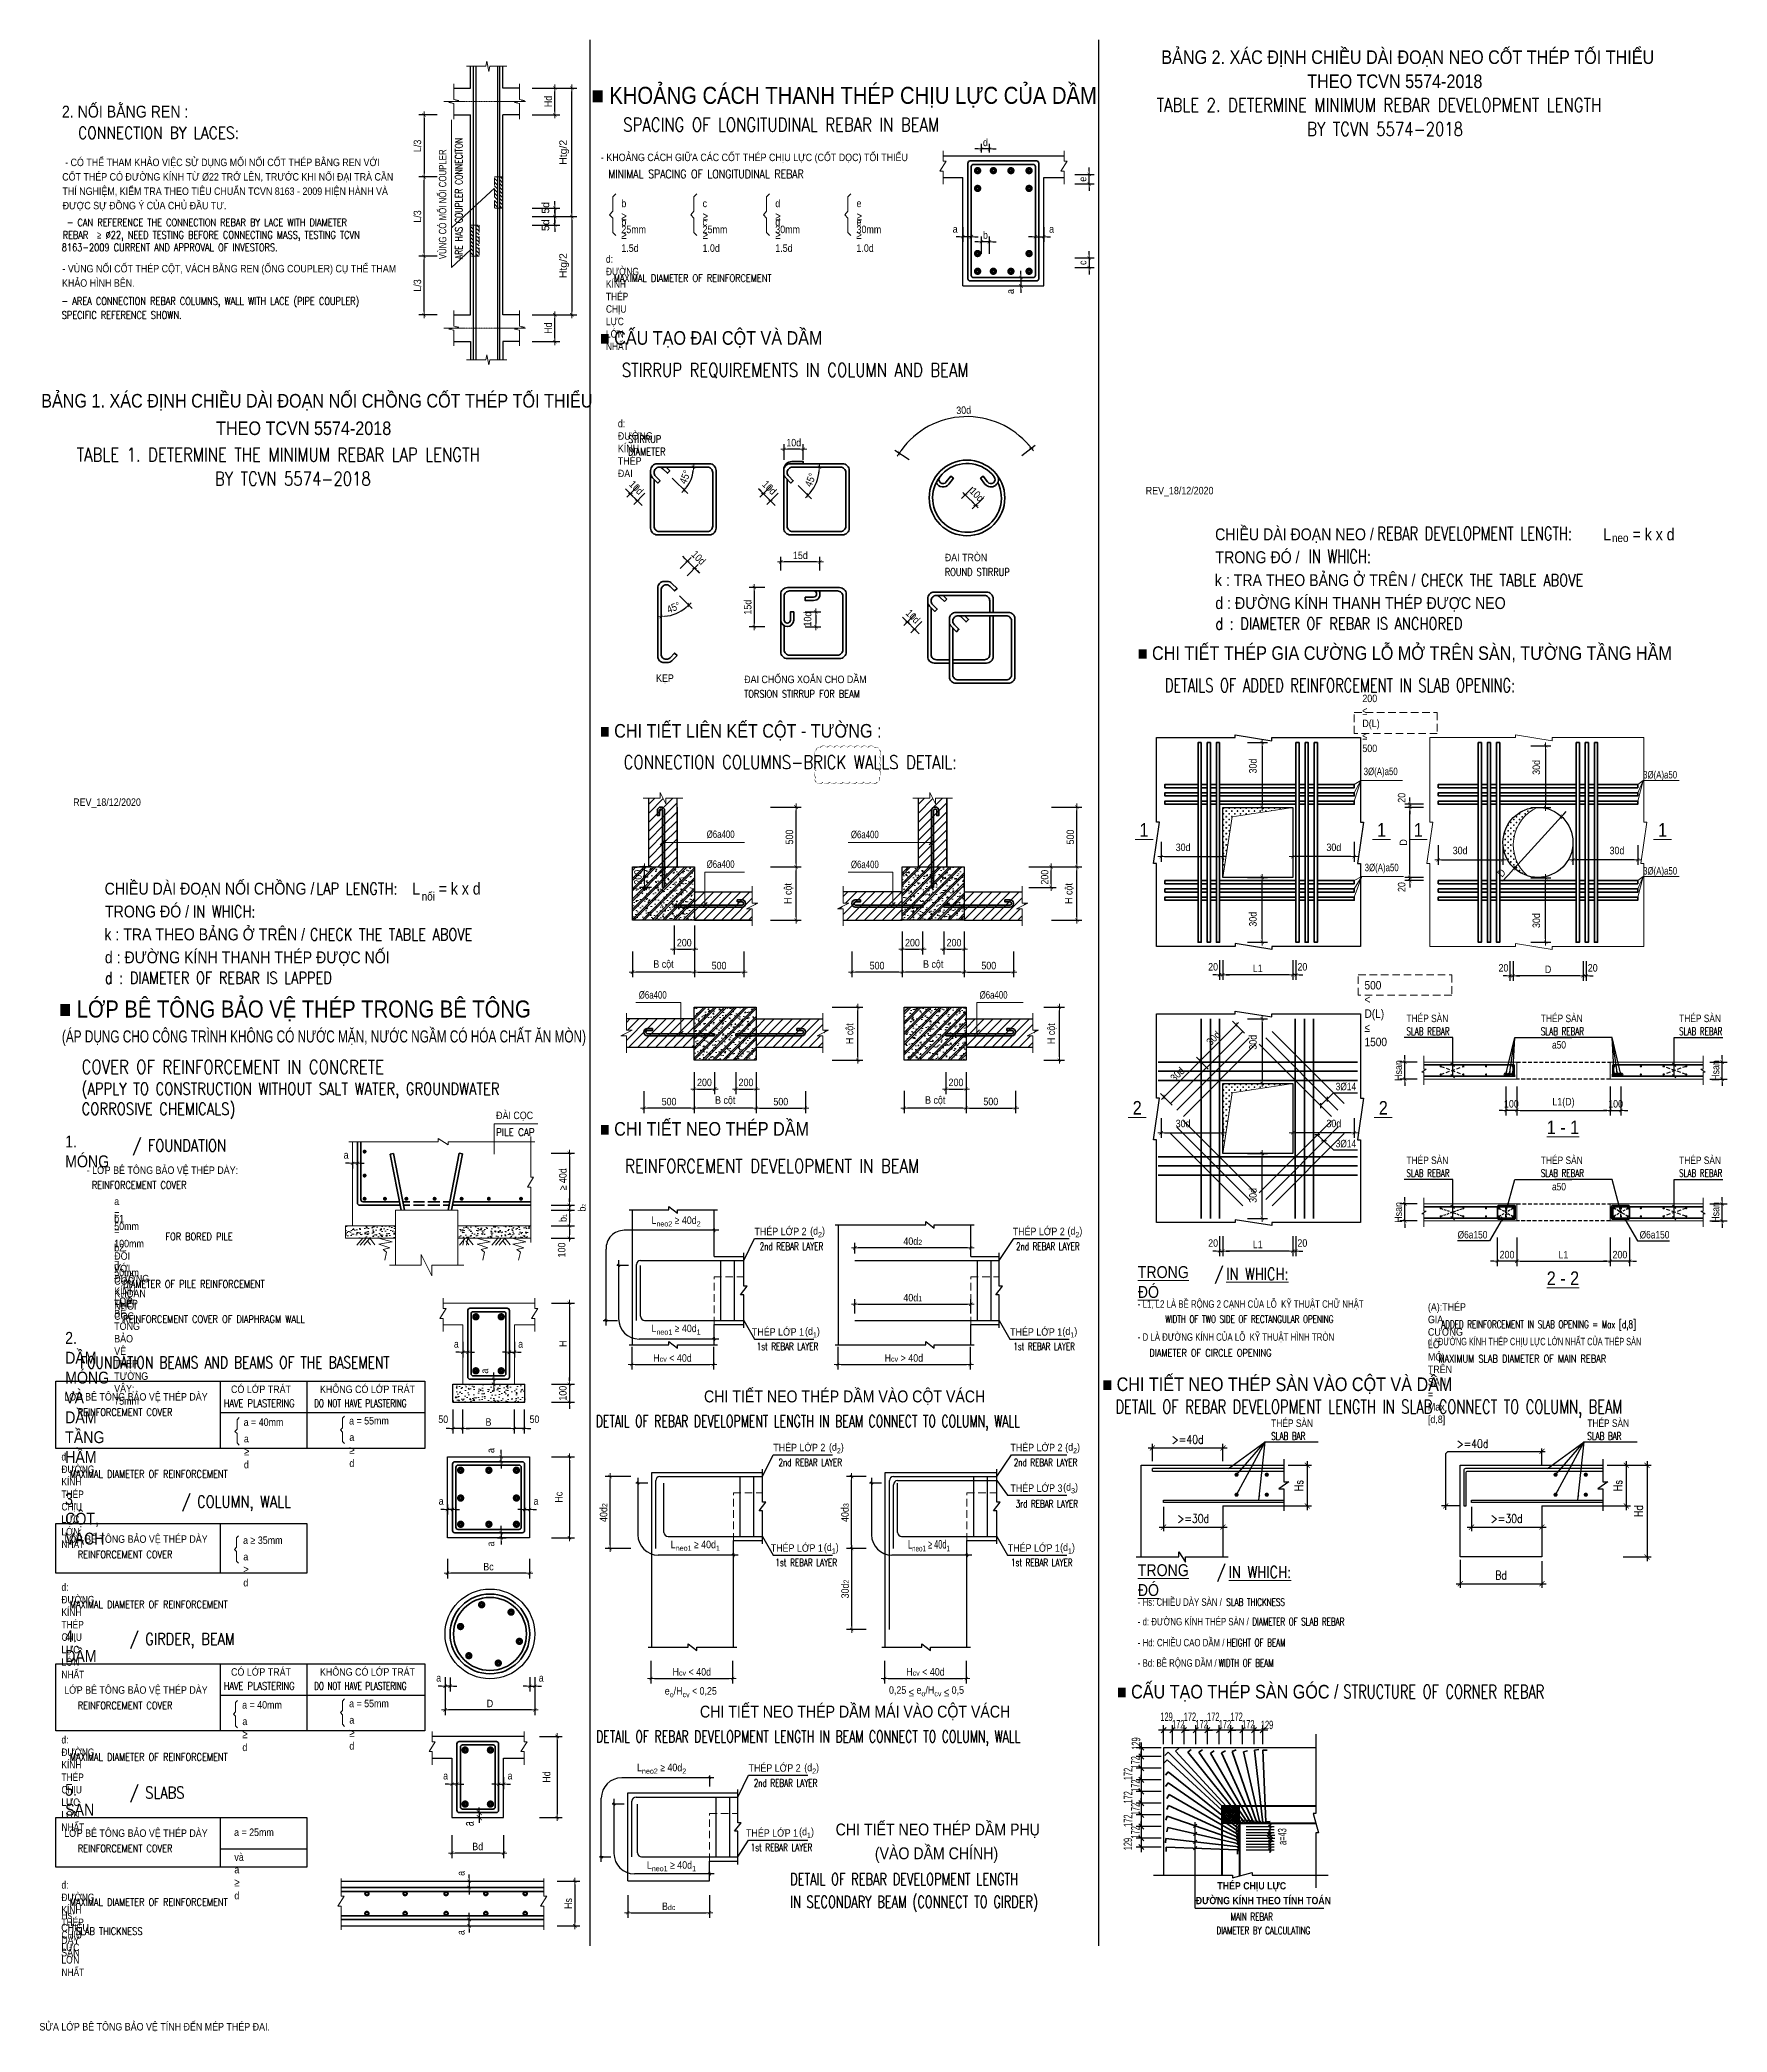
# Model space of a CAD drawing. Header units: millimetres. Extents: x 408913 to 1237273, y -191467 to -86666.
# Drawn here: x 576912 to 626504, y -188873 to -130337 of the extents above; entities that cross this region are included whole.
import ezdxf
from ezdxf.enums import TextEntityAlignment as Align

# ---------------------------------------------------------------- set-up
doc = ezdxf.new("R2010")
doc.units = ezdxf.units.MM
doc.header["$LTSCALE"] = 35
doc.header["$PDMODE"] = 3
for name, pattern in [('CENTER2', [1.125, 0.75, -0.125, 0.125, -0.125]), ('DASHED2', [0.375, 0.25, -0.125]), ('HIDDEN', [9.525, 6.35, -3.175])]:
    doc.linetypes.add(name, pattern=pattern)
for name, color, linetype, lineweight in [('01AXIS', 5, 'CENTER2', 15), ('02DIM', 1, 'Continuous', 18), ('03BORDER', 3, 'Continuous', 25), ('04HIDDEN', 8, 'HIDDEN', 20), ('07COLUMN', 4, 'Continuous', 25), ('08MATERIAL', 9, 'Continuous', 9), ('14PATH', 1, 'Continuous', 15), ('5', 5, 'Continuous', 40), ('7', 7, 'Continuous', 18), ('NDC_REV_20190123', 220, 'Continuous', 25), ('NDC_S_BREAK-LINE', 1, 'Continuous', 15), ('NDC_S_CONTINUOUS', 3, 'Continuous', 20), ('NDC_S_DIM', 1, 'Continuous', 9), ('NDC_S_ENG TEXT', 2, 'Continuous', 9), ('NDC_S_HATCH MATERIAL', 8, 'Continuous', 13), ('NDC_S_REBAR', 4, 'Continuous', 35), ('NDC_S_VN TEXT', 7, 'Continuous', 9)]:
    doc.layers.add(name, color=color, linetype=linetype, lineweight=lineweight)
for name, color, linetype in [('3', 2, 'Continuous'), ('9', 9, 'Continuous'), ('AS-XXXX-ELEV', 7, 'Continuous'), ('BORDER', 3, 'Continuous'), ('CHI', 1, 'Continuous'), ('Concrete', 2, 'Continuous'), ('DIM', 1, 'Continuous'), ('Dimension', 253, 'Continuous'), ('Leader', 6, 'Continuous'), ('Reinforcement', 4, 'Continuous'), ('STEEL', 4, 'Continuous'), ('STR.Dim_F-CL-B', 8, 'Continuous'), ('Text25', 7, 'Continuous'), ('THEP', 4, 'Continuous')]:
    doc.layers.add(name, color=color, linetype=linetype)
doc.styles.add('Arial', font='arial.ttf', dxfattribs={"width": 0.6})
doc.styles.add('AVANTH', font='')
doc.styles.add('MtXpl_Symbol_1', font='symbol.ttf')
doc.styles.add('NDC_ARIAL', font='arial.ttf', dxfattribs={"width": 0.85})
doc.styles.add('NDC_ROMANS', font='romans.shx', dxfattribs={"width": 0.8})
doc.styles.add('VN-RO', font='romans.shx', dxfattribs={"width": 0.8, "bigfont": 'vns.shx'})
doc.styles.add('VNSIMPLE', font='vnsimple.shx', dxfattribs={"width": 0.8, "bigfont": 'vns.shx'})
doc.styles.add('vnsimplex', font='vnsimplex.shx', dxfattribs={"width": 0.65})
doc.styles.get('AVANTH').set_extended_font_data('.VnAvantH', bold=True)
doc.dimstyles.new('1-100', dxfattribs={"dimscale": 100, "dimtxt": 2.5, "dimasz": 1.5, "dimexe": 1.25, "dimexo": 1.25, "dimgap": 1.25, "dimtad": 1, "dimdec": 0, "dimzin": 1, "dimdsep": 46, "dimtxsty": 'VN-RO', "dimblk": 'ARCHTICK', "dimcen": 0.09, "dimdle": 1.25, "dimclrd": 256, "dimclre": 256, "dimclrt": 7, "dimadec": 0, "dimazin": 0, "dimtfac": 1, "dimtdec": 0, "dimtix": 1, "dimtmove": 0, "dimatfit": 3, "dimfxl": 1.25, "dimtolj": 1, "dimtzin": 1, "dimarcsym": 0})
doc.dimstyles.new('1-50', dxfattribs={"dimtxt": 250, "dimasz": 150, "dimexe": 150, "dimexo": 0, "dimgap": 50, "dimtad": 1, "dimdec": 0, "dimlfac": 0.5, "dimzin": 0, "dimdsep": 46, "dimtxsty": 'Arial', "dimblk": 'OBLIQUE', "dimcen": 0, "dimdle": 150, "dimclrd": 256, "dimclre": 256, "dimclrt": 4, "dimadec": 0, "dimazin": 0, "dimtfac": 1, "dimtdec": 0, "dimtix": 1, "dimtmove": 2, "dimatfit": 3, "dimldrblk": 'OBLIQUE', "dimfxl": 150, "dimtvp": 1, "dimtolj": 1, "dimtzin": 0, "dimarcsym": 0})
doc.dimstyles.new('DIM1-25', dxfattribs={"dimscale": 1.2, "dimtxt": 250, "dimasz": 125, "dimexe": 125, "dimexo": 0.06, "dimgap": 100, "dimtad": 1, "dimdec": 0, "dimzin": 0, "dimdsep": 46, "dimtxsty": 'vnsimplex', "dimblk": 'ARCHTICK', "dimcen": 100, "dimdle": 125, "dimclrd": 256, "dimclre": 256, "dimclrt": 2, "dimadec": 0, "dimazin": 0, "dimtfac": 1, "dimtdec": 0, "dimtix": 1, "dimtmove": 2, "dimatfit": 0, "dimfxl": 1, "dimtolj": 1, "dimtzin": 0, "dimarcsym": 0})
doc.dimstyles.new('NDC_1-100', dxfattribs={"dimscale": 100, "dimtxt": 2.2, "dimasz": 1, "dimexe": 1.5, "dimexo": 2, "dimgap": 0.8, "dimtad": 1, "dimdec": 0, "dimdsep": 46, "dimtxsty": 'NDC_ARIAL', "dimblk": 'DIMMARK', "dimcen": 49999.938995, "dimdle": 1.5, "dimclrd": 1, "dimclre": 1, "dimclrt": 3, "dimadec": 0, "dimazin": 0, "dimtfac": 1, "dimtdec": 0, "dimtix": 1, "dimtmove": 2, "dimatfit": 3, "dimfxl": 1, "dimarcsym": 0})
pattern_1 = [(45, (-1900026.17, -1618460.53), (-132.582521, 132.582521), [])]

msp = doc.modelspace()

# ---------------------------------------------------------------- texts
at = {"layer": 'DEFPOINTS', "color": 1, "style": 'NDC_ARIAL', "width": 0.85}
for s, p in [('REV_18/12/2020', (609416.4, -143690.4)), ('REV_18/12/2020', (577892.5, -152844.6)), ('SỬA LỚP BÊ TÔNG BẢO VỆ TÍNH ĐẾN MÉP THÉP ĐAI.', (576900.2, -188824.3))]:
    msp.add_text(s, height=220, dxfattribs=at).set_placement(p)
at = {"layer": 'DIM', "color": 2, "insert": (603045, -174582.1), "char_height": 250, "attachment_point": 5, "style": 'Arial'}
msp.add_mtext('\\A1;L{\\H0.7x;\\S^ neo1;} {\\fSymbol|b0|i0|c2|p18;³} 40d{\\H0.7x;\\S^ 1;}', dxfattribs=at)
at = {"layer": 'NDC_S_ENG TEXT'}
for s, height, style, width, p in [('TABLE 2. DETERMINE MINIMUM REBAR DEVELOPMENT LENGTH', 400, 'NDC_ROMANS', 0.8, (609735.3, -132449.5)), ('SPACING OF LONGITUDINAL REBAR IN BEAM', 400, 'NDC_ROMANS', 0.8, (594058.1, -133032.9)), ('BY TCVN 5574-2018', 400, 'NDC_ROMANS', 0.8, (614158.5, -133158.6)), ('MINIMAL SPACING OF LONGITUDINAL REBAR ', 250, 'NDC_ROMANS', 0.8, (593618.9, -134402.9)), (' - CAN REFERENCE THE CONNECTION REBAR BY LACE WITH DIAMETER', 220, 'NDC_ROMANS', 0.8, (577583.2, -135812.1)), ('8163-2009 CURRENT AND APPROVAL OF INVESTORS.', 220, 'NDC_ROMANS', 0.8, (577558.1, -136545.5)), ('REBAR ', 220, 'NDC_ROMANS', 0.8, (577583.2, -136178.8)), ('³', 210.8, 'MtXpl_Symbol_1', 0.8, (578597.3, -136174.2)), ('∅22, NEED TESTING BEFORE CONNECTING MASS, TESTING TCVN', 220, 'NDC_ROMANS', 0.8, (578846.8, -136178.8)), ('MAXIMAL DIAMETER OF REINFORCEMENT', 220, 'NDC_ROMANS', 0.8, (593779.8, -137447.9)), ('- AREA CONNECTION REBAR COLUMNS, WALL WITH LACE (PIPE COUPLER)', 220, 'NDC_ROMANS', 0.8, (577549.7, -138121.9)), ('SPECIFIC REFERENCE SHOWN.', 220, 'NDC_ROMANS', 0.8, (577558.1, -138532.7)), ('STIRRUP REQUIREMENTS IN COLUMN AND BEAM', 400, 'NDC_ROMANS', 0.8, (594017.6, -140239.4)), ('TABLE 1. DETERMINE THE MINIMUM REBAR LAP LENGTH', 400, 'NDC_ROMANS', 0.8, (577993, -142722.2)), ('BY TCVN 5574-2018', 400, 'NDC_ROMANS', 0.8, (582057.2, -143431.3)), ('REBAR DEVELOPMENT LENGTH:', 400, 'NDC_ROMANS', 0.7, (616220.5, -145041.2)), ('IN WHICH:', 400, 'NDC_ROMANS', 0.7, (614201.7, -145712.9)), ('CHECK THE TABLE ABOVE', 350, 'NDC_ROMANS', 0.8, (617499.5, -146386.7)), ('d : DIAMETER OF REBAR IS ANCHORED', 350, 'NDC_ROMANS', 0.8, (611461.2, -147663.9)), ('DETAILS OF ADDED REINFORCEMENT IN SLAB OPENING:', 400, 'NDC_ROMANS', 0.7, (609976.2, -149501.5)), ('CONNECTION COLUMNS-BRICK WALLS DETAIL:', 400, 'NDC_ROMANS', 0.8, (594071.4, -151760.1)), ('LAP LENGTH:', 350, 'NDC_ROMANS', 0.8, (585035.4, -155450.3)), ('IN WHICH:', 350, 'NDC_ROMANS', 0.8, (581412.8, -156121.9)), ('CHECK THE TABLE ABOVE', 350, 'NDC_ROMANS', 0.8, (584850.4, -156795.7)), ('d : DIAMETER OF REBAR IS LAPPED', 350, 'NDC_ROMANS', 0.8, (578823.5, -158073)), ('SLAB REBAR', 220, 'NDC_ROMANS', 0.7, (617078.4, -159577.9)), ('SLAB REBAR', 220, 'NDC_ROMANS', 0.7, (621028.9, -159577.9)), ('SLAB REBAR', 220, 'NDC_ROMANS', 0.7, (625093.2, -159577.9)), ('/ FOUNDATION', 350, 'NDC_ROMANS', 0.8, (579635.2, -163000.2)), ('REINFORCEMENT DEVELOPMENT IN BEAM', 400, 'NDC_ROMANS', 0.8, (594114.3, -163624)), ('REINFORCEMENT COVER', 220, 'NDC_ROMANS', 0.8, (578438.4, -164093.3)), ('SLAB REBAR', 220, 'NDC_ROMANS', 0.7, (617078.4, -163745.4)), ('SLAB REBAR', 220, 'NDC_ROMANS', 0.7, (621028.9, -163745.4)), ('SLAB REBAR', 220, 'NDC_ROMANS', 0.7, (625093.2, -163745.4)), ('FOR BORED PILE', 220, 'NDC_ROMANS', 0.8, (580604.5, -165606.6)), ('DIAMETER OF PILE REINFORCEMENT', 220, 'NDC_ROMANS', 0.8, (579365.3, -167003.6)), ('REINFORCEMENT COVER OF DIAPHRAGM WALL', 220, 'NDC_ROMANS', 0.8, (579365.3, -168034.4)), ('FOUNDATION BEAMS AND BEAMS OF THE BASEMENT', 350, 'NDC_ROMANS', 0.75, (578096.2, -169369.8)), ('HAVE PLASTERING', 220, 'NDC_ROMANS', 0.8, (582317.5, -170506.2)), ('DO NOT HAVE PLASTERING', 220, 'NDC_ROMANS', 0.7, (584975.7, -170506.2)), ('DETAIL OF REBAR DEVELOPMENT LENGTH IN SLAB CONNECT TO COLUMN, BEAM', 400, 'NDC_ROMANS', 0.7, (608524.3, -170699.6)), ('REINFORCEMENT COVER', 220, 'NDC_ROMANS', 0.8, (578026, -170767.9)), ('DETAIL OF REBAR DEVELOPMENT LENGTH IN BEAM CONNECT TO COLUMN, WALL', 350, 'NDC_ROMANS', 0.67, (593248.2, -171099.7)), ('SLAB BAR', 220, 'NDC_ROMANS', 0.7, (613103.6, -171469.5)), ('SLAB BAR', 220, 'NDC_ROMANS', 0.7, (622394.2, -171469.5)), ('MAXIMAL DIAMETER OF REINFORCEMENT', 220, 'NDC_ROMANS', 0.8, (577794, -172585.1)), ('/ COLUMN, WALL', 350, 'NDC_ROMANS', 0.8, (581078.9, -173462.1)), ('REINFORCEMENT COVER', 220, 'NDC_ROMANS', 0.8, (578026, -174948.3)), ('MAXIMAL DIAMETER OF REINFORCEMENT', 220, 'NDC_ROMANS', 0.8, (577794, -176415.5)), ('/ GIRDER, BEAM', 350, 'NDC_ROMANS', 0.8, (579553.4, -177497)), ('HAVE PLASTERING', 220, 'NDC_ROMANS', 0.8, (582317.5, -178811.8)), ('DO NOT HAVE PLASTERING', 220, 'NDC_ROMANS', 0.7, (584975.7, -178811.8)), ('STRUCTURE OF CORNER REBAR', 400, 'NDC_ROMANS', 0.7, (615224.6, -179069.7)), ('REINFORCEMENT COVER', 220, 'NDC_ROMANS', 0.8, (578026, -179383.1)), ('DETAIL OF REBAR DEVELOPMENT LENGTH IN BEAM CONNECT TO COLUMN, WALL', 350, 'NDC_ROMANS', 0.67, (593258.4, -180360.3)), ('MAXIMAL DIAMETER OF REINFORCEMENT', 220, 'NDC_ROMANS', 0.8, (577794, -180899.1)), ('/ SLABS', 350, 'NDC_ROMANS', 0.8, (579553.4, -182010.6)), ('REINFORCEMENT COVER', 220, 'NDC_ROMANS', 0.8, (578026, -183587.2)), ('DETAIL OF REBAR DEVELOPMENT LENGTH', 350, 'NDC_ROMANS', 0.7, (598962.8, -184553.6)), ('MAXIMAL DIAMETER OF REINFORCEMENT', 220, 'NDC_ROMANS', 0.8, (577794, -185162.9)), ('IN SECONDARY BEAM (CONNECT TO GIRDER)', 350, 'NDC_ROMANS', 0.7, (598962.8, -185218.6)), ('SLAB THICKNESS', 220, 'NDC_ROMANS', 0.8, (577959.1, -186016.9))]:
    msp.add_text(s, height=height, dxfattribs=dict(at, style=style, width=width)).set_placement(p)
at = {"layer": 'NDC_S_ENG TEXT', "style": 'NDC_ROMANS'}
for s, height, width, p in [('CONNECTION BY LACES:', 350, 0.85, (578036.1, -133069.2)), ('ROUND STIRRUP', 220, 0.8, (603510.3, -145973.7)), ('TORSION STIRRUP FOR BEAM', 220, 0.8, (597613.4, -149552.1)), ('PILE CAP', 220, 0.85, (590321.9, -162432.8)), ('WIDTH OF TWO SIDE OF RECTANGULAR OPENING', 220, 0.7, (609993.9, -167923.2)), ('DIAMETER OF CIRCLE OPENING', 220, 0.8, (609522.1, -168915.6)), ('SLAB THICKNESS', 220, 0.7, (611783.3, -176237.2)), ('DIAMETER OF SLAB REBAR', 220, 0.7, (612547.7, -176811.8)), ('HEIGHT OF BEAM', 220, 0.7, (611796, -177428.8)), ('WIDTH OF BEAM', 220, 0.7, (611559.7, -178026.5))]:
    msp.add_text(s, height=height, dxfattribs=dict(at, width=width)).set_placement(p, align=Align.MIDDLE_LEFT)
at = {"layer": 'NDC_S_ENG TEXT', "style": 'NDC_ROMANS', "width": 0.75}
msp.add_text('ARE HAS COUPLER CONNECITON', height=220, rotation=90, dxfattribs=at).set_placement((589335.3, -136781.6))
at = {"layer": 'NDC_S_ENG TEXT', "style": 'NDC_ROMANS', "width": 0.7}
for s, p in [('2nd REBAR LAYER', (599004.3, -165896.1)), ('2nd REBAR LAYER', (606539.2, -165896.1)), ('1st REBAR LAYER', (598886.3, -168836.6)), ('1st REBAR LAYER', (606428.2, -168836.6)), ('2nd REBAR LAYER', (599557.1, -172245.8)), ('2nd REBAR LAYER', (606471.6, -172245.8)), ('3rd REBAR LAYER', (606509.1, -173458.3)), ('1st REBAR LAYER', (599439.1, -175186.3)), ('1st REBAR LAYER', (606360.6, -175186.3)), ('2nd REBAR LAYER', (598830.2, -181660.7)), ('1st REBAR LAYER', (598712.2, -183557.3))]:
    msp.add_text(s, height=220, dxfattribs=at).set_placement(p, align=Align.CENTER)
for s, p in [('MAIN REBAR', (612531.3, -185479.9)), ('DIAMETER BY CALCULATING', (612873.5, -185886.3))]:
    msp.add_text(s, height=220, dxfattribs=at).set_placement(p, align=Align.MIDDLE)
at = {"layer": 'NDC_S_ENG TEXT', "attachment_point": 1, "style": 'NDC_ROMANS'}
for s, insert, char_height, width in [('STIRRUP DIAMETER', (594200.8, -141959.2), 220, 0.75), ('{\\H1.1429x;COVER OF REINFORCEMENT IN CONCRETE\\W0.7;\\P\\H0.88499x;\\W0.8;(APPLY TO CONSTRUCTION WITHOUT SALT WATER, GROUNDWATER CORROSIVE CHEMICALS)}', (578139.9, -160311.7), 350, 15671.929), ('\\pi-1050,l1400,t700;/^I{\\LIN WHICH:}', (611078.5, -166421.2), 350, 3847.443), ('MAXIMUM SLAB DIAMETER OF MAIN REBAR', (618016.3, -168977.4), 220, 8958.293), ('\\pi-1050,l1400,t700;/^I{\\LIN WHICH:}', (611153.2, -175178.8), 350, 3847.443)]:
    msp.add_mtext(s, dxfattribs=dict(at, insert=insert, char_height=char_height, width=width))
at = {"layer": 'NDC_S_ENG TEXT', "insert": (618100, -167966.6), "char_height": 220, "width": 8986.985, "attachment_point": 1, "line_spacing_factor": 0.7, "style": 'NDC_ROMANS'}
msp.add_mtext('{\\W0.7;ADDED REINFORCEMENT IN SLAB OPENING = Max [d,8]}', dxfattribs=at)
at = {"layer": 'NDC_S_VN TEXT', "style": 'NDC_ARIAL'}
for s, height, width, p in [('BẢNG 2. XÁC ĐỊNH CHIỀU DÀI ĐOẠN NEO CỐT THÉP TỐI THIỂU', 400, 0.85, (609873.7, -131046)), ('■ KHOẢNG CÁCH THANH THÉP CHỊU LỰC CỦA DẦM', 500, 0.85, (593127.7, -132218)), ('         THEO TCVN 5574-2018', 400, 0.85, (612975.7, -131755.1)), (' - CÓ THỂ THAM KHẢO VIỆC SỬ DỤNG MỐI NỐI CỐT THÉP BẰNG REN VỚI', 220, 0.85, (577583.2, -134047.3)), ('THÍ NGHIỆM, KIỂM TRA THEO TIÊU CHUẨN TCVN 8163 - 2009 HIỆN HÀNH VÀ', 220, 0.85, (577577.1, -134894.4)), ('CỐT THÉP CÓ ĐƯỜNG KÍNH TỪ Ø22 TRỞ LÊN, TRƯỚC KHI NỐI ĐẠI TRÀ CẦN', 220, 0.85, (577570.2, -134472.2)), ('ĐƯỢC SỰ ĐỒNG Ý CỦA CHỦ ĐẦU TƯ.', 220, 0.85, (577583.2, -135316.6)), ('- VÙNG NỐI CỐT THÉP CỘT, VÁCH BẰNG REN (ỐNG COUPLER) CỤ THỂ THAM', 220, 0.85, (577575, -137169.4)), ('KHẢO HÌNH BÊN.', 220, 0.85, (577564.1, -137591.6)), ('CHIỀU DÀI ĐOẠN NEO /', 350, 0.85, (611454.7, -145041.2)), ('L', 350, 0.85, (622859.6, -145041.2)), ('neo', 245, 0.85, (623119, -145092.5)), (' = k x d', 350, 0.85, (623607.6, -145041.2)), ('TRONG ĐÓ /', 350, 0.85, (611465.6, -145712.9)), ('k : TRA THEO BẢNG Ở TRÊN /', 350, 0.85, (611447.8, -146386.7)), ('d : ĐƯỜNG KÍNH THANH THÉP ĐƯỢC NEO', 350, 0.85, (611461.2, -147060.5)), ('%%C6a400', 220, 0.75, (596511.7, -153787.2)), ('%%C6a400', 220, 0.75, (600750, -153793.7)), ('%%C6a400', 220, 0.75, (596510.4, -154664.6)), ('%%C6a400', 220, 0.75, (600751, -154673.5)), ('CHIỀU DÀI ĐOẠN NỐI CHỒNG /', 350, 0.85, (578817, -155450.3)), (' L', 350, 0.85, (587744.7, -155450.3)), (' = k x d', 350, 0.85, (588517.7, -155450.3)), ('TRONG ĐÓ /', 350, 0.85, (578828, -156121.9)), ('nối', 245, 0.85, (588135.3, -155625.4)), ('k : TRA THEO BẢNG Ở TRÊN /', 350, 0.85, (578810.1, -156795.7)), ('d : ĐƯỜNG KÍNH THANH THÉP ĐƯỢC NỐI', 350, 0.85, (578823.5, -157469.6)), ('■ LỚP BÊ TÔNG BẢO VỆ THÉP TRONG BÊ TÔNG', 500, 0.85, (577474.7, -159061.6)), ('%%C6a400', 220, 0.75, (594515.8, -158506.3)), ('%%C6a400', 220, 0.75, (604533.8, -158506.3)), ('THÉP SÀN', 220, 0.8, (617078.4, -159198.1)), ('THÉP SÀN', 220, 0.8, (621028.9, -159198.1)), ('THÉP SÀN', 220, 0.8, (625093.2, -159198.1)), ('a50', 220, 0.8, (621356.9, -159974)), ('3%%C14', 220, 0.8, (614998.8, -161199.6)), ('3%%C14', 220, 0.8, (614998.8, -162875.5)), ('THÉP SÀN', 220, 0.8, (617078.4, -163365.6)), ('THÉP SÀN', 220, 0.8, (621028.9, -163365.6)), ('THÉP SÀN', 220, 0.8, (625093.2, -163365.6)), ('a50', 220, 0.8, (621356.9, -164141.6)), ('THÉP LỚP 2', 220, 0.85, (597916.2, -165456.9)), ('THÉP LỚP 2', 220, 0.85, (605505.1, -165456.9)), ('%%C6a150', 220, 0.8, (618581.6, -165553.5)), ('%%C6a150', 220, 0.8, (623932, -165553.5)), ('THÉP LỚP 1', 220, 0.85, (597841.2, -168409.3)), ('THÉP LỚP 1', 220, 0.85, (605430.1, -168409.3)), ('■ CHI TIẾT NEO THÉP SÀN VÀO CỘT VÀ DẦM', 400, 0.85, (608141.8, -170036.3)), ('a = 40mm', 220, 0.85, (582902.3, -171060.6)), ('a = 55mm', 220, 0.85, (586001.3, -171019.4)), ('THÉP SÀN', 220, 0.8, (613103.6, -171089.7)), ('THÉP SÀN', 220, 0.8, (622394.2, -171089.7)), ('THÉP LỚP 2', 220, 0.85, (598469, -171806.5)), ('THÉP LỚP 2', 220, 0.85, (605437.5, -171806.5)), ('THÉP LỚP 3', 220, 0.85, (605437.5, -172997.9)), ('a ≥ 35mm', 220, 0.85, (582885.3, -174528.8)), ('THÉP LỚP 1', 220, 0.85, (598394, -174759)), ('THÉP LỚP 1', 220, 0.85, (605362.5, -174759)), ('a = 55mm', 220, 0.85, (586001.3, -179325.1)), ('■ CẤU TẠO THÉP SÀN GÓC /', 400, 0.85, (608567.4, -179069.7)), ('a = 40mm', 220, 0.85, (582857.2, -179366.3)), ('THÉP LỚP 2', 220, 0.85, (597742.1, -181221.4)), ('a = 25mm', 220, 0.85, (582620.9, -183109.2)), ('THÉP LỚP 1', 220, 0.85, (597667.1, -183130))]:
    msp.add_text(s, height=height, dxfattribs=dict(at, width=width)).set_placement(p)
for s, height, width, p in [('2. NỐI BẰNG REN :', 350, 0.85, (577561.7, -132446.7)), ('- KHOẢNG CÁCH GIỮA CÁC CỐT THÉP CHỊU LỰC (CỐT DỌC) TỐI THIỂU', 220, 0.85, (593403.1, -133790.5)), ('ĐAI TRÒN', 220, 0.85, (603510.3, -145546.2)), ('KẸP', 220, 0.85, (595023.2, -149089.6)), ('ĐAI CHỐNG XOẮN CHO DẦM', 220, 0.85, (597613.4, -149127.3)), ('ĐÀI CỌC', 220, 0.85, (590321.9, -161936.8)), ('- LỚP BÊ TÔNG BẢO VỆ THÉP DÀY:', 220, 0.85, (578290.5, -163547.8)), ('- L1, L2 LÀ BỀ RỘNG 2 CẠNH CỦA LỖ  KỸ THUẬT CHỮ NHẬT', 220, 0.75, (609181.5, -167479.6)), ('- D LÀ ĐƯỜNG KÍNH CỦA LỖ  KỸ THUẬT HÌNH TRÒN', 220, 0.75, (609181.5, -168449.6)), ('LỚP BÊ TÔNG BẢO VỆ THÉP DÀY', 220, 0.85, (577628.3, -170205.2)), ('CÓ LỚP TRÁT', 220, 0.85, (582531.6, -169984.3)), ('KHÔNG CÓ LỚP TRÁT', 220, 0.85, (585146.4, -169984.3)), ('LỚP BÊ TÔNG BẢO VỆ THÉP DÀY', 220, 0.85, (577628.3, -174385.6)), ('- Hs: CHIỀU DÀY SÀN /', 220, 0.75, (609181.5, -176237.2)), ('- d: ĐƯỜNG KÍNH THÉP SÀN /', 220, 0.75, (609181.5, -176811.8)), ('- Hd: CHIỀU CAO DẦM /', 220, 0.75, (609181.5, -177428.8)), ('- Bd: BỀ RỘNG DẦM /', 220, 0.75, (609181.5, -178026.5)), ('CÓ LỚP TRÁT', 220, 0.85, (582531.6, -178290)), ('KHÔNG CÓ LỚP TRÁT', 220, 0.85, (585146.4, -178290)), ('LỚP BÊ TÔNG BẢO VỆ THÉP DÀY', 220, 0.85, (577628.3, -178820.4)), ('LỚP BÊ TÔNG BẢO VỆ THÉP DÀY', 220, 0.85, (577628.3, -183024.5))]:
    msp.add_text(s, height=height, dxfattribs=dict(at, width=width)).set_placement(p, align=Align.MIDDLE_LEFT)
at = {"layer": 'NDC_S_VN TEXT', "style": 'NDC_ARIAL', "width": 0.75}
msp.add_text('VÙNG CÓ MỐI NỐI COUPLER', height=220, rotation=90, dxfattribs=at).set_placement((588859.8, -136781.6))
at = {"layer": 'NDC_S_VN TEXT', "style": 'NDC_ARIAL'}
for s, height, width, p in [('3%%C(A)a50', 220, 0.75, (616321.1, -151857.8)), ('3%%C(A)a50', 220, 0.75, (624534.9, -151955.3)), ('3%%C(A)a50', 220, 0.75, (616350.1, -154681.5)), ('3%%C(A)a50', 220, 0.75, (624534.9, -154779)), ('%%U 2 ', 400, 0.85, (609164.5, -161712.4)), ('%%U 2 ', 400, 0.85, (616398.1, -161712.4)), ('%%U1 - 1', 400, 0.85, (621677.4, -162288.4)), ('%%U2 - 2', 400, 0.85, (621677.4, -166718.8))]:
    msp.add_text(s, height=height, dxfattribs=dict(at, width=width)).set_placement(p, align=Align.MIDDLE)
at = {"layer": 'NDC_S_VN TEXT', "style": 'NDC_ARIAL', "width": 0.85}
for s, height, p in [('%%U 1 ', 400, (609365.5, -153750.4)), ('%%U 1 ', 400, (616345.5, -153750.4)), ('%%U 1 ', 400, (617428, -153750.4)), ('%%U 1 ', 400, (624605, -153750.4)), ('CHI TIẾT NEO THÉP DẦM VÀO CỘT VÁCH', 350, (600565.9, -170369.7)), ('CHI TIẾT NEO THÉP DẦM MÁI VÀO CỘT VÁCH', 350, (600873.6, -179630.3)), ('CHI TIẾT NEO THÉP DẦM PHỤ', 350, (603303.4, -183093.1)), ('(VÀO DẦM CHÍNH)', 350, (603266.6, -183793.1))]:
    msp.add_text(s, height=height, dxfattribs=at).set_placement(p, align=Align.CENTER)
at = {"layer": 'NDC_S_VN TEXT', "color": 0, "style": 'AVANTH', "width": 0.9}
for s, p in [('®\xadêng kÝnh theo tÝnh to¸n', (612873.5, -184976.4)), ('thÐp chÞu lùc', (612531.3, -184570.1))]:
    msp.add_text(s, height=214.434, dxfattribs=at).set_placement(p, align=Align.MIDDLE)
at = {"layer": 'NDC_S_VN TEXT', "style": 'NDC_ARIAL'}
for s, insert, char_height, width, attachment_point in [('b {\\H1.083x;≥} 25mm', (594003.7, -135033.3), 220, 0.75, 1), ('c {\\H1.083x;≥} 25mm', (596392, -135033.3), 220, 0.75, 1), ('d {\\H1.083x;≥} 30mm', (598527.7, -135033.3), 220, 0.75, 1), ('e {\\H1.083x;≥} 30mm', (600916, -135033.3), 220, 0.75, 1), ('b {\\H1.083x;≥} 1.5d', (594003.7, -135581.9), 220, 0.75, 1), ('c {\\H1.083x;≥} 1.0d', (596389.6, -135581.9), 220, 0.75, 1), ('d {\\H1.083x;≥} 1.5d', (598527.7, -135581.9), 220, 0.75, 1), ('e {\\H1.083x;≥} 1.0d', (600913.6, -135581.9), 220, 0.75, 1), ('{\\fArial|b0|i0|c0|p34;\\W0.8;d: ĐƯỜNG KÍNH THÉP CHỊU LỰC LỚN NHẤT}', (593551.5, -136666.8), 220, 0.75, 1), ('■ CẤU TẠO ĐAI CỘT VÀ DẦM', (593373.8, -138895.6), 400, 12498.117, 1), ('BẢNG 1. XÁC ĐỊNH CHIỀU DÀI ĐOẠN NỐI CHỒNG CỐT THÉP TỐI THIỂU', (576953.5, -140741.4), 400, 16585.008, 1), ('\\A1;         THEO TCVN 5574-2018', (580905.9, -141547.9), 400, 13330.01, 1), ('d: ĐƯỜNG KÍNH THÉP ĐAI', (593900.4, -141499), 220, 0.75, 1), ('■ CHI TIẾT THÉP GIA CƯỜNG LỖ MỞ TRÊN SÀN, TƯỜNG TẦNG HẦM', (609181.5, -148156), 400, 16415.569, 1), ('200 ≤ D(L) ≤ 500', (615782.5, -150421.4), 220, 0.85, 4), ('■ CHI TIẾT LIÊN KẾT CỘT - TƯỜNG :', (593373.8, -150438.7), 400, 13670.707, 1), ('500 < D(L) ≤ 1500', (615846, -157988.2), 250, 0.85, 1), ('{\\H0.7083x;\\W0.7;(ÁP DỤNG CHO CÔNG TRÌNH KHÔNG CÓ NƯỚC MẶN, NƯỚC NGẦM CÓ HÓA CHẤT ĂN MÒN)}', (577561.7, -159440.5), 500, 15671.929, 1), ('■ CHI TIẾT NEO THÉP DẦM', (593373.8, -162133.3), 400, 16415.569, 1), ('1. MÓNG', (577657.1, -162530.3), 350, 0.85, 1), ('a = 50mm', (579098.7, -164350.7), 220, 0.75, 1), ('b1 = 100mm ĐỐI VỚI CỌC KHOAN NHỒI', (579098.7, -164859.4), 220, 0.75, 1), ('b2 = 50mm', (579098.7, -165713.4), 220, 0.75, 1), ('d: ĐƯỜNG KÍNH THÉP CỌC', (579098.7, -166256.3), 220, 0.75, 1), ('{\\LTRONG ĐÓ}', (609181.5, -166366.7), 350, 0.85, 1), ('LỚP BÊ TÔNG BẢO VỆ THÉP TƯỜNG VÂY: 75mm', (579098.7, -167287.2), 220, 0.75, 1), ('(A):THÉP GIA CƯỜNG LỖ MỞ TRÊN SÀN = Max [d,8]', (617709.3, -167457), 220, 0.75, 1), ('2. DẦM MÓNG VÀ DẦM TẦNG  HẦM', (577657.1, -168300.1), 350, 0.85, 1), ('{\\W0.7;d : ĐƯỜNG KÍNH THÉP CHỊU LỰC LỚN NHẤT CỦA THÉP SÀN}', (617709.3, -168472.6), 220, 7685.269, 1), ('a {\\H1.083x;≥} d', (582910.3, -171324.7), 220, 0.75, 1), ('a {\\H1.083x;≥} d', (586009.3, -171283.5), 220, 0.75, 1), ('{\\W0.8;d: ĐƯỜNG KÍNH THÉP CHỊU LỰC LỚN NHẤT}', (577547.8, -171857.9), 220, 0.75, 1), ('3. CỘT, VÁCH', (577657.1, -173029.2), 350, 0.85, 1), ('a {\\H1.083x;≥} d', (582893.3, -174792.9), 220, 0.75, 1), ('{\\LTRONG ĐÓ}', (609181.5, -175124.3), 350, 0.85, 1), ('{\\W0.8;d: ĐƯỜNG KÍNH THÉP CHỊU LỰC LỚN NHẤT}', (577547.8, -175688.2), 220, 0.75, 1), ('4. DẦM', (577657.1, -177064.1), 350, 0.85, 1), ('a {\\H1.083x;≥} d', (582865.1, -179630.4), 220, 0.75, 1), ('a {\\H1.083x;≥} d', (586009.3, -179589.2), 220, 0.75, 1), ('{\\W0.8;d: ĐƯỜNG KÍNH THÉP CHỊU LỰC LỚN NHẤT}', (577547.8, -180171.9), 220, 0.75, 1), ('5. SÀN', (577657.1, -181577.7), 350, 0.85, 1), ('và a {\\H1.083x;≥} d', (582628.8, -183619.4), 220, 0.75, 1), ('{\\W0.8;d: ĐƯỜNG KÍNH THÉP CHỊU LỰC LỚN NHẤT}', (577547.8, -184435.7), 220, 0.75, 1), ('Hs: CHIỀU DÀY SÀN', (577540.2, -185325.1), 220, 0.75, 1)]:
    msp.add_mtext(s, dxfattribs=dict(at, insert=insert, char_height=char_height, width=width, attachment_point=attachment_point))
at = {"layer": 'NDC_S_VN TEXT', "char_height": 220, "attachment_point": 5, "style": 'NDC_ARIAL'}
for s, insert in [('\\A1;L{\\H0.7x;\\S^ neo2;} {\\fSymbol|b0|i0|c2|p18;³} 40d{\\H0.7x;\\S^ 2;}', (595611.7, -165054.3)), ('\\A1;(d{\\H0.7x;\\S^ 2;})', (599770.5, -165368.4)), ('\\A1;(d{\\H0.7x;\\S^ 2;})', (607334.4, -165368.4)), ('\\A1;L{\\H0.7x;\\S^ neo1;} {\\fSymbol|b0|i0|c2|p18;³} 40d{\\H0.7x;\\S^ 1;}', (595611.7, -168232.5)), ('\\A1;(d{\\H0.7x;\\S^ 1;})', (599620.5, -168314.5)), ('\\A1;(d{\\H0.7x;\\S^ 1;})', (607184.4, -168314.5)), ('\\A1;(d{\\H0.7x;\\S^ 2;})', (600323.3, -171718)), ('\\A1;(d{\\H0.7x;\\S^ 2;})', (607266.7, -171718)), ('\\A1;(d{\\H0.7x;\\S^ 3;})', (607206.8, -172893.6)), ('\\A1;L{\\H0.7x;\\S^ neo1;} {\\fSymbol|b0|i0|c2|p18;³} 40d{\\H0.7x;\\S^ 1;}', (596177.9, -174582.1)), ('\\A1;(d{\\H0.7x;\\S^ 1;})', (600173.3, -174664.1)), ('\\A1;(d{\\H0.7x;\\S^ 1;})', (607116.7, -174664.1)), ('\\A1;e{\\H0.7x;\\S^ o;}/H{\\H0.7x;\\S^ cv;} {\\fSymbol|b0|i0|c2|p18;<} 0,25', (596044.6, -178884)), ('\\A1;0,25 {\\A0;\\H1.083x;≤} e{\\H0.7x;\\S^ o;}/H{\\H0.7x;\\S^ cv;} {\\A0;\\H1.083x;≤} 0,5', (602972.1, -178854.6)), ('\\A1;L{\\H0.7x;\\S^ neo2;} {\\fSymbol|b0|i0|c2|p18;³} 40d{\\H0.7x;\\S^ 2;}', (595186.8, -181134.8)), ('\\A1;(d{\\H0.7x;\\S^ 2;})', (599596.4, -181133)), ('\\A1;(d{\\H0.7x;\\S^ 1;})', (599446.4, -183017.9)), ('\\A1;L{\\H0.7x;\\S^ neo1;} {\\fSymbol|b0|i0|c2|p18;³} 40d{\\H0.7x;\\S^ 1;}', (595476, -183997))]:
    msp.add_mtext(s, dxfattribs=dict(at, insert=insert))
at = {"layer": 'Text25', "style": 'VNSIMPLE', "width": 0.8}
msp.add_text('>=40d', height=250, rotation=359.999692, dxfattribs=at).set_placement((618552, -171784.5), align=Align.BOTTOM_LEFT)

# ---------------------------------------------------------------- blocks, each defined once
blk = doc.blocks.new('DIMMARK')
at = {"layer": 'NDC_S_DIM', "color": 1}
blk.add_line((-1.5, 0), (1, 0), dxfattribs=at)
at = {"layer": 'NDC_S_DIM', "color": 2, "const_width": 0.15}
blk.add_lwpolyline([(-0.5, -0.5), (0.5, 0.5)], dxfattribs=at)
blk = doc.blocks.new('*D115')
at = {"layer": 'DEFPOINTS', "color": 0, "ltscale": 30, "transparency": 16777216}
for p in [(591185, -135528), (591185, -135778), (592047, -135528)]:
    blk.add_point(p, dxfattribs=at)
at = {"layer": 'DIM', "color": 1, "lineweight": -2, "ltscale": 30, "transparency": 16777216}
for p, q in [((591385, -135528), (592197, -135528)), ((591385, -135778), (592197, -135778)), ((592047, -135428), (592047, -135328)), ((592047, -135778), (592047, -135528)), ((592047, -135878), (592047, -135978))]:
    blk.add_line(p, q, dxfattribs=at)
at = {"layer": 'DIM', "color": 1, "lineweight": -2, "ltscale": 30, "transparency": 16777216, "xscale": 100, "yscale": 100, "zscale": 100}
for p, rotation in [((592047, -135528), 270), ((592047, -135778), 90)]:
    blk.add_blockref('DIMMARK', p, dxfattribs=dict(at, rotation=rotation))
at = {"layer": 'DIM', "color": 3, "ltscale": 30, "transparency": 16777216, "insert": (591774, -135784), "char_height": 220, "attachment_point": 5, "rotation": 90, "style": 'NDC_ARIAL'}
blk.add_mtext('{\\W1;5d}', dxfattribs=at)
blk = doc.blocks.new('*D116')
at = {"layer": 'DEFPOINTS', "color": 0, "ltscale": 30, "transparency": 16777216}
for p in [(588205, -136693), (588787, -136693), (588787, -138415)]:
    blk.add_point(p, dxfattribs=at)
at = {"layer": 'DIM', "color": 1, "lineweight": -2, "ltscale": 30, "transparency": 16777216}
for p, q in [((588587, -136693), (588055, -136693)), ((588205, -138315), (588205, -136793)), ((588587, -138415), (588055, -138415))]:
    blk.add_line(p, q, dxfattribs=at)
at = {"layer": 'DIM', "color": 1, "lineweight": -2, "ltscale": 30, "transparency": 16777216, "xscale": 100, "yscale": 100, "zscale": 100}
for p, rotation in [((588205, -136693), 90), ((588205, -138415), 270)]:
    blk.add_blockref('DIMMARK', p, dxfattribs=dict(at, rotation=rotation))
at = {"layer": 'DIM', "color": 3, "ltscale": 30, "transparency": 16777216, "insert": (588011, -137554), "char_height": 220, "attachment_point": 5, "rotation": 90, "style": 'NDC_ARIAL'}
blk.add_mtext('L/3', dxfattribs=at)
blk = doc.blocks.new('*D117')
at = {"layer": 'DEFPOINTS', "color": 0, "ltscale": 30, "transparency": 16777216}
for p in [(588787, -132543), (588205, -134364), (588787, -134364)]:
    blk.add_point(p, dxfattribs=at)
at = {"layer": 'DIM', "color": 1, "lineweight": -2, "ltscale": 30, "transparency": 16777216}
for p, q in [((588587, -132543), (588055, -132543)), ((588205, -132643), (588205, -134264)), ((588587, -134364), (588055, -134364))]:
    blk.add_line(p, q, dxfattribs=at)
at = {"layer": 'DIM', "color": 1, "lineweight": -2, "ltscale": 30, "transparency": 16777216, "xscale": 100, "yscale": 100, "zscale": 100}
for p, rotation in [((588205, -132543), 90), ((588205, -134364), 270)]:
    blk.add_blockref('DIMMARK', p, dxfattribs=dict(at, rotation=rotation))
at = {"layer": 'DIM', "color": 3, "ltscale": 30, "transparency": 16777216, "insert": (588011, -133453), "char_height": 220, "attachment_point": 5, "rotation": 90, "style": 'NDC_ARIAL'}
blk.add_mtext('L/3', dxfattribs=at)
blk = doc.blocks.new('*D118')
at = {"layer": 'DEFPOINTS', "color": 0, "ltscale": 30, "transparency": 16777216}
for p in [(588205, -134364), (588787, -134364), (588787, -136693)]:
    blk.add_point(p, dxfattribs=at)
at = {"layer": 'DIM', "color": 1, "lineweight": -2, "ltscale": 30, "transparency": 16777216}
for p, q in [((588587, -134364), (588055, -134364)), ((588205, -136593), (588205, -134464)), ((588587, -136693), (588055, -136693))]:
    blk.add_line(p, q, dxfattribs=at)
at = {"layer": 'DIM', "color": 1, "lineweight": -2, "ltscale": 30, "transparency": 16777216, "xscale": 100, "yscale": 100, "zscale": 100}
for p, rotation in [((588205, -134364), 90), ((588205, -136693), 270)]:
    blk.add_blockref('DIMMARK', p, dxfattribs=dict(at, rotation=rotation))
at = {"layer": 'DIM', "color": 3, "ltscale": 30, "transparency": 16777216, "insert": (588011, -135528), "char_height": 220, "attachment_point": 5, "rotation": 90, "style": 'NDC_ARIAL'}
blk.add_mtext('L/3', dxfattribs=at)
blk = doc.blocks.new('*D119')
at = {"layer": 'DEFPOINTS', "color": 0, "ltscale": 30, "transparency": 16777216}
for p in [(591185, -131754), (592047, -131754), (591185, -132543)]:
    blk.add_point(p, dxfattribs=at)
at = {"layer": 'DIM', "color": 1, "lineweight": -2, "ltscale": 30, "transparency": 16777216}
for p, q in [((591385, -131754), (592197, -131754)), ((592047, -132443), (592047, -131854)), ((591385, -132543), (592197, -132543))]:
    blk.add_line(p, q, dxfattribs=at)
at = {"layer": 'DIM', "color": 1, "lineweight": -2, "ltscale": 30, "transparency": 16777216, "xscale": 100, "yscale": 100, "zscale": 100}
for p, rotation in [((592047, -131754), 90), ((592047, -132543), 270)]:
    blk.add_blockref('DIMMARK', p, dxfattribs=dict(at, rotation=rotation))
at = {"layer": 'DIM', "color": 3, "ltscale": 30, "transparency": 16777216, "insert": (591855, -132148), "char_height": 220, "attachment_point": 5, "rotation": 90, "style": 'NDC_ARIAL'}
blk.add_mtext('Hd', dxfattribs=at)
blk = doc.blocks.new('*D120')
at = {"layer": 'DEFPOINTS', "color": 0, "ltscale": 30, "transparency": 16777216}
for p in [(591185, -135278), (591185, -135528), (592047, -135528)]:
    blk.add_point(p, dxfattribs=at)
at = {"layer": 'DIM', "color": 1, "lineweight": -2, "ltscale": 30, "transparency": 16777216}
for p, q in [((592047, -135178), (592047, -135078)), ((591385, -135278), (592197, -135278)), ((591385, -135528), (592197, -135528)), ((592047, -135278), (592047, -135528)), ((592047, -135628), (592047, -135728))]:
    blk.add_line(p, q, dxfattribs=at)
at = {"layer": 'DIM', "color": 1, "lineweight": -2, "ltscale": 30, "transparency": 16777216, "xscale": 100, "yscale": 100, "zscale": 100}
for p, rotation in [((592047, -135278), 270), ((592047, -135528), 90)]:
    blk.add_blockref('DIMMARK', p, dxfattribs=dict(at, rotation=rotation))
at = {"layer": 'DIM', "color": 3, "ltscale": 30, "transparency": 16777216, "insert": (591774, -135273), "char_height": 220, "attachment_point": 5, "rotation": 90, "style": 'NDC_ARIAL'}
blk.add_mtext('{\\W1;5d}', dxfattribs=at)
blk = doc.blocks.new('*D121')
at = {"layer": 'DEFPOINTS', "color": 0, "ltscale": 30, "transparency": 16777216}
for p in [(591685, -131754), (592547, -131754), (591685, -135528)]:
    blk.add_point(p, dxfattribs=at)
at = {"layer": 'DIM', "color": 1, "lineweight": -2, "ltscale": 30, "transparency": 16777216}
for p, q in [((591885, -131754), (592697, -131754)), ((592547, -135428), (592547, -131854)), ((591885, -135528), (592697, -135528))]:
    blk.add_line(p, q, dxfattribs=at)
at = {"layer": 'DIM', "color": 1, "lineweight": -2, "ltscale": 30, "transparency": 16777216, "xscale": 100, "yscale": 100, "zscale": 100}
for p, rotation in [((592547, -131754), 90), ((592547, -135528), 270)]:
    blk.add_blockref('DIMMARK', p, dxfattribs=dict(at, rotation=rotation))
at = {"layer": 'DIM', "color": 3, "ltscale": 30, "transparency": 16777216, "insert": (592323, -133641), "char_height": 220, "attachment_point": 5, "rotation": 90, "style": 'NDC_ARIAL'}
blk.add_mtext('{\\W1;Htg/2}', dxfattribs=at)
blk = doc.blocks.new('*D122')
at = {"layer": 'DEFPOINTS', "color": 0, "ltscale": 30, "transparency": 16777216}
for p in [(591685, -135528), (591685, -138415), (592547, -138415)]:
    blk.add_point(p, dxfattribs=at)
at = {"layer": 'DIM', "color": 1, "lineweight": -2, "ltscale": 30, "transparency": 16777216}
for p, q in [((591885, -135528), (592697, -135528)), ((592547, -135628), (592547, -138315)), ((591885, -138415), (592697, -138415))]:
    blk.add_line(p, q, dxfattribs=at)
at = {"layer": 'DIM', "color": 1, "lineweight": -2, "ltscale": 30, "transparency": 16777216, "xscale": 100, "yscale": 100, "zscale": 100}
for p, rotation in [((592547, -135528), 90), ((592547, -138415), 270)]:
    blk.add_blockref('DIMMARK', p, dxfattribs=dict(at, rotation=rotation))
at = {"layer": 'DIM', "color": 3, "ltscale": 30, "transparency": 16777216, "insert": (592323, -136972), "char_height": 220, "attachment_point": 5, "rotation": 90, "style": 'NDC_ARIAL'}
blk.add_mtext('{\\W1;Htg/2}', dxfattribs=at)
blk = doc.blocks.new('*D123')
at = {"layer": 'DEFPOINTS', "color": 0, "ltscale": 30, "transparency": 16777216}
for p in [(591185, -138415), (592047, -138415), (591185, -139204)]:
    blk.add_point(p, dxfattribs=at)
at = {"layer": 'DIM', "color": 1, "lineweight": -2, "ltscale": 30, "transparency": 16777216}
for p, q in [((591385, -138415), (592197, -138415)), ((592047, -139104), (592047, -138515)), ((591385, -139204), (592197, -139204))]:
    blk.add_line(p, q, dxfattribs=at)
at = {"layer": 'DIM', "color": 1, "lineweight": -2, "ltscale": 30, "transparency": 16777216, "xscale": 100, "yscale": 100, "zscale": 100}
for p, rotation in [((592047, -138415), 90), ((592047, -139204), 270)]:
    blk.add_blockref('DIMMARK', p, dxfattribs=dict(at, rotation=rotation))
at = {"layer": 'DIM', "color": 3, "ltscale": 30, "transparency": 16777216, "insert": (591855, -138809), "char_height": 220, "attachment_point": 5, "rotation": 90, "style": 'NDC_ARIAL'}
blk.add_mtext('Hd', dxfattribs=at)
blk = doc.blocks.new('*D124')
at = {"layer": 'DEFPOINTS', "color": 0, "ltscale": 30, "transparency": 16777216}
for p in [(589025, -181186), (589173, -181186), (589025, -181586)]:
    blk.add_point(p, dxfattribs=at)
at = {"layer": 'DIM', "color": 1, "lineweight": -2, "ltscale": 30, "transparency": 16777216}
for p, q in [((589025, -181386), (589025, -181736)), ((589173, -181386), (589173, -181736)), ((588925, -181586), (588825, -181586)), ((589173, -181586), (589025, -181586)), ((589273, -181586), (589373, -181586))]:
    blk.add_line(p, q, dxfattribs=at)
at = {"layer": 'DIM', "color": 1, "lineweight": -2, "ltscale": 30, "transparency": 16777216, "xscale": 100, "yscale": 100, "zscale": 100}
blk.add_blockref('DIMMARK', (589025, -181586), dxfattribs=at)
at = {"layer": 'DIM', "color": 1, "lineweight": -2, "ltscale": 30, "transparency": 16777216, "xscale": 100, "yscale": 100, "zscale": 100, "rotation": 180}
blk.add_blockref('DIMMARK', (589173, -181586), dxfattribs=at)
at = {"layer": 'DIM', "color": 3, "ltscale": 30, "transparency": 16777216, "insert": (588838, -181340), "char_height": 220, "attachment_point": 5, "style": 'NDC_ARIAL'}
blk.add_mtext('a', dxfattribs=at)
blk = doc.blocks.new('*D125')
at = {"layer": 'DEFPOINTS', "color": 0, "ltscale": 30, "transparency": 16777216}
for p in [(589023, -182886), (590542, -182886), (589023, -183611)]:
    blk.add_point(p, dxfattribs=at)
at = {"layer": 'DIM', "color": 1, "lineweight": -2, "ltscale": 30, "transparency": 16777216}
for p, q in [((589023, -183086), (589023, -183761)), ((590542, -183086), (590542, -183761)), ((590442, -183611), (589123, -183611))]:
    blk.add_line(p, q, dxfattribs=at)
at = {"layer": 'DIM', "color": 1, "lineweight": -2, "ltscale": 30, "transparency": 16777216, "xscale": 100, "yscale": 100, "zscale": 100, "rotation": 180}
blk.add_blockref('DIMMARK', (589023, -183611), dxfattribs=at)
at = {"layer": 'DIM', "color": 1, "lineweight": -2, "ltscale": 30, "transparency": 16777216, "xscale": 100, "yscale": 100, "zscale": 100}
blk.add_blockref('DIMMARK', (590542, -183611), dxfattribs=at)
at = {"layer": 'DIM', "color": 3, "ltscale": 30, "transparency": 16777216, "insert": (589782, -183419), "char_height": 220, "attachment_point": 5, "style": 'NDC_ARIAL'}
blk.add_mtext('Bd', dxfattribs=at)
blk = doc.blocks.new('*D126')
at = {"layer": 'DEFPOINTS', "color": 0, "ltscale": 30, "transparency": 16777216}
for p in [(589017, -185564), (589017, -185749), (589531, -185564)]:
    blk.add_point(p, dxfattribs=at)
at = {"layer": 'DIM', "color": 1, "lineweight": -2, "ltscale": 30, "transparency": 16777216}
for p, q in [((589531, -185464), (589531, -185364)), ((589217, -185564), (589681, -185564)), ((589217, -185749), (589681, -185749)), ((589531, -185749), (589531, -185564)), ((589531, -185849), (589531, -185949))]:
    blk.add_line(p, q, dxfattribs=at)
at = {"layer": 'DIM', "color": 1, "lineweight": -2, "ltscale": 30, "transparency": 16777216, "xscale": 100, "yscale": 100, "zscale": 100}
for p, rotation in [((589531, -185564), 270), ((589531, -185749), 90)]:
    blk.add_blockref('DIMMARK', p, dxfattribs=dict(at, rotation=rotation))
at = {"layer": 'DIM', "color": 3, "ltscale": 30, "transparency": 16777216, "insert": (589286, -185949), "char_height": 220, "attachment_point": 5, "rotation": 90, "style": 'NDC_ARIAL'}
blk.add_mtext('a', dxfattribs=at)
blk = doc.blocks.new('*D127')
at = {"layer": 'DEFPOINTS', "color": 0, "ltscale": 30, "transparency": 16777216}
for p in [(589017, -184439), (589017, -184624), (589531, -184624)]:
    blk.add_point(p, dxfattribs=at)
at = {"layer": 'DIM', "color": 1, "lineweight": -2, "ltscale": 30, "transparency": 16777216}
for p, q in [((589531, -184339), (589531, -184239)), ((589217, -184439), (589681, -184439)), ((589217, -184624), (589681, -184624)), ((589531, -184439), (589531, -184624)), ((589531, -184724), (589531, -184824))]:
    blk.add_line(p, q, dxfattribs=at)
at = {"layer": 'DIM', "color": 1, "lineweight": -2, "ltscale": 30, "transparency": 16777216, "xscale": 100, "yscale": 100, "zscale": 100}
for p, rotation in [((589531, -184439), 270), ((589531, -184624), 90)]:
    blk.add_blockref('DIMMARK', p, dxfattribs=dict(at, rotation=rotation))
at = {"layer": 'DIM', "color": 3, "ltscale": 30, "transparency": 16777216, "insert": (589286, -184208), "char_height": 220, "attachment_point": 5, "rotation": 90, "style": 'NDC_ARIAL'}
blk.add_mtext('a', dxfattribs=at)
blk = doc.blocks.new('*D128')
at = {"layer": 'DEFPOINTS', "color": 0, "ltscale": 30, "transparency": 16777216}
for p in [(591914, -184439), (591914, -185749), (592636, -185749)]:
    blk.add_point(p, dxfattribs=at)
at = {"layer": 'DIM', "color": 1, "lineweight": -2, "ltscale": 30, "transparency": 16777216}
for p, q in [((592114, -184439), (592786, -184439)), ((592636, -184539), (592636, -185649)), ((592114, -185749), (592786, -185749))]:
    blk.add_line(p, q, dxfattribs=at)
at = {"layer": 'DIM', "color": 1, "lineweight": -2, "ltscale": 30, "transparency": 16777216, "xscale": 100, "yscale": 100, "zscale": 100}
for p, rotation in [((592636, -184439), 90), ((592636, -185749), 270)]:
    blk.add_blockref('DIMMARK', p, dxfattribs=dict(at, rotation=rotation))
at = {"layer": 'DIM', "color": 3, "ltscale": 30, "transparency": 16777216, "insert": (592444, -185094), "char_height": 220, "attachment_point": 5, "rotation": 90, "style": 'NDC_ARIAL'}
blk.add_mtext('Hs', dxfattribs=at)
blk = doc.blocks.new('*D129')
at = {"layer": 'DEFPOINTS', "color": 0, "ltscale": 30, "transparency": 16777216}
for p in [(591396, -180187), (591396, -182568), (592118, -182568)]:
    blk.add_point(p, dxfattribs=at)
at = {"layer": 'DIM', "color": 1, "lineweight": -2, "ltscale": 30, "transparency": 16777216}
for p, q in [((591596, -180187), (592268, -180187)), ((592118, -180287), (592118, -182468)), ((591596, -182568), (592268, -182568))]:
    blk.add_line(p, q, dxfattribs=at)
at = {"layer": 'DIM', "color": 1, "lineweight": -2, "ltscale": 30, "transparency": 16777216, "xscale": 100, "yscale": 100, "zscale": 100}
for p, rotation in [((592118, -180187), 90), ((592118, -182568), 270)]:
    blk.add_blockref('DIMMARK', p, dxfattribs=dict(at, rotation=rotation))
at = {"layer": 'DIM', "color": 3, "ltscale": 30, "transparency": 16777216, "insert": (591806, -181377), "char_height": 220, "attachment_point": 5, "rotation": 90, "style": 'NDC_ARIAL'}
blk.add_mtext('Hd', dxfattribs=at)
blk = doc.blocks.new('_ArchTick')
at = {"color": 0, "linetype": 'ByBlock', "const_width": 0.15}
blk.add_lwpolyline([(-0.5, -0.5), (0.5, 0.5)], dxfattribs=at)
blk = doc.blocks.new('*D130')
at = {"layer": '02DIM', "lineweight": -2, "transparency": 16777216}
for p, q in [((589521, -182421), (589979, -182421)), ((589525, -182569), (589979, -182569)), ((589829, -182421), (589829, -182271)), ((589829, -182421), (589829, -182569)), ((589829, -182569), (589829, -182719))]:
    blk.add_line(p, q, dxfattribs=at)
at = {"layer": 'DEFPOINTS', "color": 0, "transparency": 16777216}
for p in [(589521, -182421), (589525, -182569), (589829, -182569)]:
    blk.add_point(p, dxfattribs=at)
at = {"layer": '02DIM', "lineweight": -2, "transparency": 16777216, "xscale": 150, "yscale": 150, "zscale": 150}
for p, rotation in [((589829, -182421), 270), ((589829, -182569), 90)]:
    blk.add_blockref('_ArchTick', p, dxfattribs=dict(at, rotation=rotation))
at = {"layer": '02DIM', "color": 2, "transparency": 16777216, "insert": (589518, -182750), "char_height": 300, "attachment_point": 5, "rotation": 90, "style": 'Arial'}
blk.add_mtext('\\A1;a', dxfattribs=at)
blk = doc.blocks.new('*D131')
at = {"layer": 'DEFPOINTS', "color": 0, "ltscale": 30, "transparency": 16777216}
for p in [(591749, -167458), (591749, -169838), (592477, -169838)]:
    blk.add_point(p, dxfattribs=at)
at = {"layer": 'DIM', "color": 1, "lineweight": -2, "ltscale": 30, "transparency": 16777216}
for p, q in [((591949, -167458), (592627, -167458)), ((592477, -167558), (592477, -169738)), ((591949, -169838), (592627, -169838))]:
    blk.add_line(p, q, dxfattribs=at)
at = {"layer": 'DIM', "color": 1, "lineweight": -2, "ltscale": 30, "transparency": 16777216, "xscale": 100, "yscale": 100, "zscale": 100}
for p, rotation in [((592477, -167458), 90), ((592477, -169838), 270)]:
    blk.add_blockref('DIMMARK', p, dxfattribs=dict(at, rotation=rotation))
at = {"layer": 'DIM', "color": 3, "ltscale": 30, "transparency": 16777216, "insert": (592287, -168648), "char_height": 220, "attachment_point": 5, "rotation": 90, "style": 'NDC_ARIAL'}
blk.add_mtext('H', dxfattribs=at)
blk = doc.blocks.new('*D132')
at = {"layer": 'DEFPOINTS', "color": 0, "ltscale": 30, "transparency": 16777216}
for p in [(588822, -178245), (591461, -178245), (588822, -179406)]:
    blk.add_point(p, dxfattribs=at)
at = {"layer": 'DIM', "color": 1, "lineweight": -2, "ltscale": 30, "transparency": 16777216}
for p, q in [((588822, -178445), (588822, -179556)), ((591461, -178445), (591461, -179556)), ((591361, -179406), (588922, -179406))]:
    blk.add_line(p, q, dxfattribs=at)
at = {"layer": 'DIM', "color": 1, "lineweight": -2, "ltscale": 30, "transparency": 16777216, "xscale": 100, "yscale": 100, "zscale": 100, "rotation": 180}
blk.add_blockref('DIMMARK', (588822, -179406), dxfattribs=at)
at = {"layer": 'DIM', "color": 1, "lineweight": -2, "ltscale": 30, "transparency": 16777216, "xscale": 100, "yscale": 100, "zscale": 100}
blk.add_blockref('DIMMARK', (591461, -179406), dxfattribs=at)
at = {"layer": 'DIM', "color": 3, "ltscale": 30, "transparency": 16777216, "insert": (590142, -179216), "char_height": 220, "attachment_point": 5, "style": 'NDC_ARIAL'}
blk.add_mtext('D', dxfattribs=at)
blk = doc.blocks.new('*D133')
at = {"layer": 'DEFPOINTS', "color": 0, "ltscale": 30, "transparency": 16777216}
for p in [(588822, -178245), (588970, -178249), (588822, -178710)]:
    blk.add_point(p, dxfattribs=at)
at = {"layer": 'DIM', "color": 1, "lineweight": -2, "ltscale": 30, "transparency": 16777216}
for p, q in [((588822, -178445), (588822, -178860)), ((588970, -178449), (588970, -178860)), ((588722, -178710), (588622, -178710)), ((588970, -178710), (588822, -178710)), ((589070, -178710), (589170, -178710))]:
    blk.add_line(p, q, dxfattribs=at)
at = {"layer": 'DIM', "color": 1, "lineweight": -2, "ltscale": 30, "transparency": 16777216, "xscale": 100, "yscale": 100, "zscale": 100}
blk.add_blockref('DIMMARK', (588822, -178710), dxfattribs=at)
at = {"layer": 'DIM', "color": 1, "lineweight": -2, "ltscale": 30, "transparency": 16777216, "xscale": 100, "yscale": 100, "zscale": 100, "rotation": 180}
blk.add_blockref('DIMMARK', (588970, -178710), dxfattribs=at)
at = {"layer": 'DIM', "color": 3, "ltscale": 30, "transparency": 16777216, "insert": (588635, -178464), "char_height": 220, "attachment_point": 5, "style": 'NDC_ARIAL'}
blk.add_mtext('a', dxfattribs=at)
blk = doc.blocks.new('*D139')
at = {"layer": 'DEFPOINTS', "color": 0, "ltscale": 30, "transparency": 16777216}
for p in [(590168, -174200), (590168, -174348), (590472, -174348)]:
    blk.add_point(p, dxfattribs=at)
at = {"layer": 'DIM', "color": 1, "lineweight": -2, "ltscale": 30, "transparency": 16777216}
for p, q in [((590368, -174200), (590622, -174200)), ((590368, -174348), (590622, -174348)), ((590472, -174100), (590472, -174000)), ((590472, -174200), (590472, -174348)), ((590472, -174448), (590472, -174548))]:
    blk.add_line(p, q, dxfattribs=at)
at = {"layer": 'DIM', "color": 1, "lineweight": -2, "ltscale": 30, "transparency": 16777216, "xscale": 100, "yscale": 100, "zscale": 100}
for p, rotation in [((590472, -174200), 270), ((590472, -174348), 90)]:
    blk.add_blockref('DIMMARK', p, dxfattribs=dict(at, rotation=rotation))
at = {"layer": 'DIM', "color": 3, "ltscale": 30, "transparency": 16777216, "insert": (590161, -174530), "char_height": 220, "attachment_point": 5, "rotation": 90, "style": 'NDC_ARIAL'}
blk.add_mtext('a', dxfattribs=at)
blk = doc.blocks.new('*D140')
at = {"layer": 'DEFPOINTS', "color": 0, "ltscale": 30, "transparency": 16777216}
for p in [(588892, -174765), (591305, -174765), (588892, -175390)]:
    blk.add_point(p, dxfattribs=at)
at = {"layer": 'DIM', "color": 1, "lineweight": -2, "ltscale": 30, "transparency": 16777216}
for p, q in [((588892, -174965), (588892, -175540)), ((591305, -174965), (591305, -175540)), ((591205, -175390), (588992, -175390))]:
    blk.add_line(p, q, dxfattribs=at)
at = {"layer": 'DIM', "color": 1, "lineweight": -2, "ltscale": 30, "transparency": 16777216, "xscale": 100, "yscale": 100, "zscale": 100, "rotation": 180}
blk.add_blockref('DIMMARK', (588892, -175390), dxfattribs=at)
at = {"layer": 'DIM', "color": 1, "lineweight": -2, "ltscale": 30, "transparency": 16777216, "xscale": 100, "yscale": 100, "zscale": 100}
blk.add_blockref('DIMMARK', (591305, -175390), dxfattribs=at)
at = {"layer": 'DIM', "color": 3, "ltscale": 30, "transparency": 16777216, "insert": (590098, -175198), "char_height": 220, "attachment_point": 5, "style": 'NDC_ARIAL'}
blk.add_mtext('Bc', dxfattribs=at)
blk = doc.blocks.new('*D141')
at = {"layer": 'DEFPOINTS', "color": 0, "ltscale": 30, "transparency": 16777216}
for p in [(591313, -178243), (591461, -178245), (591461, -178710)]:
    blk.add_point(p, dxfattribs=at)
at = {"layer": 'DIM', "color": 1, "lineweight": -2, "ltscale": 30, "transparency": 16777216}
for p, q in [((591313, -178443), (591313, -178860)), ((591461, -178445), (591461, -178860)), ((591213, -178710), (591113, -178710)), ((591313, -178710), (591461, -178710)), ((591561, -178710), (591661, -178710))]:
    blk.add_line(p, q, dxfattribs=at)
at = {"layer": 'DIM', "color": 1, "lineweight": -2, "ltscale": 30, "transparency": 16777216, "xscale": 100, "yscale": 100, "zscale": 100}
blk.add_blockref('DIMMARK', (591313, -178710), dxfattribs=at)
at = {"layer": 'DIM', "color": 1, "lineweight": -2, "ltscale": 30, "transparency": 16777216, "xscale": 100, "yscale": 100, "zscale": 100, "rotation": 180}
blk.add_blockref('DIMMARK', (591461, -178710), dxfattribs=at)
at = {"layer": 'DIM', "color": 3, "ltscale": 30, "transparency": 16777216, "insert": (591648, -178464), "char_height": 220, "attachment_point": 5, "style": 'NDC_ARIAL'}
blk.add_mtext('a', dxfattribs=at)
blk = doc.blocks.new('*D142')
at = {"layer": 'DEFPOINTS', "color": 0, "ltscale": 30, "transparency": 16777216}
for p in [(588894, -173172), (589042, -173157), (588894, -173515)]:
    blk.add_point(p, dxfattribs=at)
at = {"layer": 'DIM', "color": 1, "lineweight": -2, "ltscale": 30, "transparency": 16777216}
for p, q in [((588794, -173515), (588694, -173515)), ((588894, -173372), (588894, -173665)), ((589042, -173515), (588894, -173515)), ((589042, -173357), (589042, -173665)), ((589142, -173515), (589242, -173515))]:
    blk.add_line(p, q, dxfattribs=at)
at = {"layer": 'DIM', "color": 1, "lineweight": -2, "ltscale": 30, "transparency": 16777216, "xscale": 100, "yscale": 100, "zscale": 100}
blk.add_blockref('DIMMARK', (588894, -173515), dxfattribs=at)
at = {"layer": 'DIM', "color": 1, "lineweight": -2, "ltscale": 30, "transparency": 16777216, "xscale": 100, "yscale": 100, "zscale": 100, "rotation": 180}
blk.add_blockref('DIMMARK', (589042, -173515), dxfattribs=at)
at = {"layer": 'DIM', "color": 3, "ltscale": 30, "transparency": 16777216, "insert": (588707, -173269), "char_height": 220, "attachment_point": 5, "style": 'NDC_ARIAL'}
blk.add_mtext('a', dxfattribs=at)
blk = doc.blocks.new('*D143')
at = {"layer": 'DEFPOINTS', "color": 0, "ltscale": 30, "transparency": 16777216}
for p in [(591749, -171967), (591749, -174347), (592477, -174347)]:
    blk.add_point(p, dxfattribs=at)
at = {"layer": 'DIM', "color": 1, "lineweight": -2, "ltscale": 30, "transparency": 16777216}
for p, q in [((591949, -171967), (592627, -171967)), ((592477, -172067), (592477, -174247)), ((591949, -174347), (592627, -174347))]:
    blk.add_line(p, q, dxfattribs=at)
at = {"layer": 'DIM', "color": 1, "lineweight": -2, "ltscale": 30, "transparency": 16777216, "xscale": 100, "yscale": 100, "zscale": 100}
for p, rotation in [((592477, -171967), 90), ((592477, -174347), 270)]:
    blk.add_blockref('DIMMARK', p, dxfattribs=dict(at, rotation=rotation))
at = {"layer": 'DIM', "color": 3, "ltscale": 30, "transparency": 16777216, "insert": (592166, -173157), "char_height": 220, "attachment_point": 5, "rotation": 90, "style": 'NDC_ARIAL'}
blk.add_mtext('Hc', dxfattribs=at)
blk = doc.blocks.new('*D144')
at = {"layer": 'DEFPOINTS', "color": 0, "ltscale": 30, "transparency": 16777216}
for p in [(589339, -170378), (590858, -170378), (589339, -171136)]:
    blk.add_point(p, dxfattribs=at)
at = {"layer": 'DIM', "color": 1, "lineweight": -2, "ltscale": 30, "transparency": 16777216}
for p, q in [((589339, -170578), (589339, -171286)), ((590858, -170578), (590858, -171286)), ((590758, -171136), (589439, -171136))]:
    blk.add_line(p, q, dxfattribs=at)
at = {"layer": 'DIM', "color": 1, "lineweight": -2, "ltscale": 30, "transparency": 16777216, "xscale": 100, "yscale": 100, "zscale": 100, "rotation": 180}
blk.add_blockref('DIMMARK', (589339, -171136), dxfattribs=at)
at = {"layer": 'DIM', "color": 1, "lineweight": -2, "ltscale": 30, "transparency": 16777216, "xscale": 100, "yscale": 100, "zscale": 100}
blk.add_blockref('DIMMARK', (590858, -171136), dxfattribs=at)
at = {"layer": 'DIM', "color": 3, "ltscale": 30, "transparency": 16777216, "insert": (590098, -170946), "char_height": 220, "attachment_point": 5, "style": 'NDC_ARIAL'}
blk.add_mtext('B', dxfattribs=at)
blk = doc.blocks.new('*D145')
at = {"layer": 'DEFPOINTS', "color": 0, "ltscale": 30, "transparency": 16777216}
for p in [(589053, -170378), (589339, -170378), (589053, -171136)]:
    blk.add_point(p, dxfattribs=at)
at = {"layer": 'DIM', "color": 1, "lineweight": -2, "ltscale": 30, "transparency": 16777216}
for p, q in [((589053, -170578), (589053, -171286)), ((589339, -170578), (589339, -171286)), ((588953, -171136), (588853, -171136)), ((589339, -171136), (589053, -171136)), ((589439, -171136), (589539, -171136))]:
    blk.add_line(p, q, dxfattribs=at)
at = {"layer": 'DIM', "color": 1, "lineweight": -2, "ltscale": 30, "transparency": 16777216, "xscale": 100, "yscale": 100, "zscale": 100}
blk.add_blockref('DIMMARK', (589053, -171136), dxfattribs=at)
at = {"layer": 'DIM', "color": 1, "lineweight": -2, "ltscale": 30, "transparency": 16777216, "xscale": 100, "yscale": 100, "zscale": 100, "rotation": 180}
blk.add_blockref('DIMMARK', (589339, -171136), dxfattribs=at)
at = {"layer": 'DIM', "color": 3, "ltscale": 30, "transparency": 16777216, "insert": (588769, -170866), "char_height": 220, "attachment_point": 5, "style": 'NDC_ARIAL'}
blk.add_mtext('50', dxfattribs=at)
blk = doc.blocks.new('*D146')
at = {"layer": 'DEFPOINTS', "color": 0, "ltscale": 30, "transparency": 16777216}
for p in [(589341, -168386), (589489, -168386), (589341, -168898)]:
    blk.add_point(p, dxfattribs=at)
at = {"layer": 'DIM', "color": 1, "lineweight": -2, "ltscale": 30, "transparency": 16777216}
for p, q in [((589241, -168898), (589141, -168898)), ((589341, -168586), (589341, -169048)), ((589489, -168898), (589341, -168898)), ((589489, -168586), (589489, -169048)), ((589589, -168898), (589689, -168898))]:
    blk.add_line(p, q, dxfattribs=at)
at = {"layer": 'DIM', "color": 1, "lineweight": -2, "ltscale": 30, "transparency": 16777216, "xscale": 100, "yscale": 100, "zscale": 100}
blk.add_blockref('DIMMARK', (589341, -168898), dxfattribs=at)
at = {"layer": 'DIM', "color": 1, "lineweight": -2, "ltscale": 30, "transparency": 16777216, "xscale": 100, "yscale": 100, "zscale": 100, "rotation": 180}
blk.add_blockref('DIMMARK', (589489, -168898), dxfattribs=at)
at = {"layer": 'DIM', "color": 3, "ltscale": 30, "transparency": 16777216, "insert": (589154, -168653), "char_height": 220, "attachment_point": 5, "style": 'NDC_ARIAL'}
blk.add_mtext('a', dxfattribs=at)
blk = doc.blocks.new('*D147')
at = {"layer": 'DEFPOINTS', "color": 0, "ltscale": 30, "transparency": 16777216}
for p in [(591749, -169838), (591749, -170362), (592477, -170362)]:
    blk.add_point(p, dxfattribs=at)
at = {"layer": 'DIM', "color": 1, "lineweight": -2, "ltscale": 30, "transparency": 16777216}
for p, q in [((592477, -169738), (592477, -169638)), ((591949, -169838), (592627, -169838)), ((592477, -169838), (592477, -170362)), ((591949, -170362), (592627, -170362)), ((592477, -170462), (592477, -170562))]:
    blk.add_line(p, q, dxfattribs=at)
at = {"layer": 'DIM', "color": 1, "lineweight": -2, "ltscale": 30, "transparency": 16777216, "xscale": 100, "yscale": 100, "zscale": 100}
for p, rotation in [((592477, -169838), 270), ((592477, -170362), 90)]:
    blk.add_blockref('DIMMARK', p, dxfattribs=dict(at, rotation=rotation))
at = {"layer": 'DIM', "color": 3, "ltscale": 30, "transparency": 16777216, "insert": (592285, -170100), "char_height": 220, "attachment_point": 5, "rotation": 90, "style": 'NDC_ARIAL'}
blk.add_mtext('100', dxfattribs=at)
blk = doc.blocks.new('*D148')
at = {"layer": 'DEFPOINTS', "color": 0, "ltscale": 30, "transparency": 16777216}
for p in [(590858, -170378), (591143, -170378), (590858, -171136)]:
    blk.add_point(p, dxfattribs=at)
at = {"layer": 'DIM', "color": 1, "lineweight": -2, "ltscale": 30, "transparency": 16777216}
for p, q in [((590858, -170578), (590858, -171286)), ((591143, -170578), (591143, -171286)), ((590758, -171136), (590658, -171136)), ((591143, -171136), (590858, -171136)), ((591243, -171136), (591343, -171136))]:
    blk.add_line(p, q, dxfattribs=at)
at = {"layer": 'DIM', "color": 1, "lineweight": -2, "ltscale": 30, "transparency": 16777216, "xscale": 100, "yscale": 100, "zscale": 100}
blk.add_blockref('DIMMARK', (590858, -171136), dxfattribs=at)
at = {"layer": 'DIM', "color": 1, "lineweight": -2, "ltscale": 30, "transparency": 16777216, "xscale": 100, "yscale": 100, "zscale": 100, "rotation": 180}
blk.add_blockref('DIMMARK', (591143, -171136), dxfattribs=at)
at = {"layer": 'DIM', "color": 3, "ltscale": 30, "transparency": 16777216, "insert": (591449, -170866), "char_height": 220, "attachment_point": 5, "style": 'NDC_ARIAL'}
blk.add_mtext('50', dxfattribs=at)
blk = doc.blocks.new('*D149')
at = {"layer": 'DEFPOINTS', "color": 0, "ltscale": 30, "transparency": 16777216}
for p in [(590712, -168386), (590860, -168386), (590860, -168898)]:
    blk.add_point(p, dxfattribs=at)
at = {"layer": 'DIM', "color": 1, "lineweight": -2, "ltscale": 30, "transparency": 16777216}
for p, q in [((590612, -168898), (590512, -168898)), ((590712, -168586), (590712, -169048)), ((590712, -168898), (590860, -168898)), ((590860, -168586), (590860, -169048)), ((590960, -168898), (591060, -168898))]:
    blk.add_line(p, q, dxfattribs=at)
at = {"layer": 'DIM', "color": 1, "lineweight": -2, "ltscale": 30, "transparency": 16777216, "xscale": 100, "yscale": 100, "zscale": 100}
blk.add_blockref('DIMMARK', (590712, -168898), dxfattribs=at)
at = {"layer": 'DIM', "color": 1, "lineweight": -2, "ltscale": 30, "transparency": 16777216, "xscale": 100, "yscale": 100, "zscale": 100, "rotation": 180}
blk.add_blockref('DIMMARK', (590860, -168898), dxfattribs=at)
at = {"layer": 'DIM', "color": 3, "ltscale": 30, "transparency": 16777216, "insert": (591043, -168653), "char_height": 220, "attachment_point": 5, "style": 'NDC_ARIAL'}
blk.add_mtext('a', dxfattribs=at)
blk = doc.blocks.new('*D150')
at = {"layer": 'DEFPOINTS', "color": 0, "ltscale": 30, "transparency": 16777216}
for p in [(590100, -169691), (590112, -169839), (590251, -169839)]:
    blk.add_point(p, dxfattribs=at)
at = {"layer": 'DIM', "color": 1, "lineweight": -2, "ltscale": 30, "transparency": 16777216}
for p, q in [((590251, -169591), (590251, -169491)), ((590251, -169691), (590251, -169839)), ((590300, -169691), (590401, -169691)), ((590251, -169939), (590251, -170039)), ((590312, -169839), (590401, -169839))]:
    blk.add_line(p, q, dxfattribs=at)
at = {"layer": 'DIM', "color": 1, "lineweight": -2, "ltscale": 30, "transparency": 16777216, "xscale": 100, "yscale": 100, "zscale": 100}
for p, rotation in [((590251, -169691), 270), ((590251, -169839), 90)]:
    blk.add_blockref('DIMMARK', p, dxfattribs=dict(at, rotation=rotation))
at = {"layer": 'DIM', "color": 3, "ltscale": 30, "transparency": 16777216, "insert": (589981, -169452), "char_height": 220, "attachment_point": 5, "rotation": 90, "style": 'NDC_ARIAL'}
blk.add_mtext('a', dxfattribs=at)
blk = doc.blocks.new('*D151')
at = {"layer": 'DEFPOINTS', "color": 0, "ltscale": 30, "transparency": 16777216}
for p in [(591736, -163050), (591736, -164577), (592477, -164577)]:
    blk.add_point(p, dxfattribs=at)
at = {"layer": 'DIM', "color": 1, "lineweight": -2, "ltscale": 30, "transparency": 16777216}
for p, q in [((591936, -163050), (592627, -163050)), ((592477, -163150), (592477, -164477)), ((591936, -164577), (592627, -164577))]:
    blk.add_line(p, q, dxfattribs=at)
at = {"layer": 'DIM', "color": 1, "lineweight": -2, "ltscale": 30, "transparency": 16777216, "xscale": 100, "yscale": 100, "zscale": 100}
for p, rotation in [((592477, -163050), 90), ((592477, -164577), 270)]:
    blk.add_blockref('DIMMARK', p, dxfattribs=dict(at, rotation=rotation))
at = {"layer": 'DIM', "color": 3, "ltscale": 30, "transparency": 16777216, "insert": (592285, -163813), "char_height": 220, "attachment_point": 5, "rotation": 90, "style": 'NDC_ARIAL'}
blk.add_mtext('{\\fSymbol|b0|i0|c2|p18;³} 40d', dxfattribs=at)
blk = doc.blocks.new('*D152')
at = {"layer": 'DEFPOINTS', "color": 0, "ltscale": 30, "transparency": 16777216}
for p in [(591736, -164577), (591736, -164725), (592477, -164725)]:
    blk.add_point(p, dxfattribs=at)
at = {"layer": 'DIM', "color": 1, "lineweight": -2, "ltscale": 30, "transparency": 16777216}
for p, q in [((592477, -164477), (592477, -164377)), ((591936, -164577), (592627, -164577)), ((591936, -164725), (592627, -164725)), ((592477, -164577), (592477, -164725)), ((592477, -164825), (592477, -164925))]:
    blk.add_line(p, q, dxfattribs=at)
at = {"layer": 'DIM', "color": 1, "lineweight": -2, "ltscale": 30, "transparency": 16777216, "xscale": 100, "yscale": 100, "zscale": 100}
for p, rotation in [((592477, -164577), 270), ((592477, -164725), 90)]:
    blk.add_blockref('DIMMARK', p, dxfattribs=dict(at, rotation=rotation))
at = {"layer": 'DIM', "color": 3, "ltscale": 30, "transparency": 16777216, "insert": (592847, -164651), "char_height": 220, "attachment_point": 5, "rotation": 90, "style": 'NDC_ARIAL'}
blk.add_mtext('b{\\H0.5x;2}', dxfattribs=at)
blk = doc.blocks.new('*D153')
at = {"layer": 'DEFPOINTS', "color": 0, "ltscale": 30, "transparency": 16777216}
for p in [(591736, -164725), (591736, -165184), (592477, -165184)]:
    blk.add_point(p, dxfattribs=at)
at = {"layer": 'DIM', "color": 1, "lineweight": -2, "ltscale": 30, "transparency": 16777216}
for p, q in [((591936, -164725), (592627, -164725)), ((592477, -164825), (592477, -165084)), ((591936, -165184), (592627, -165184))]:
    blk.add_line(p, q, dxfattribs=at)
at = {"layer": 'DIM', "color": 1, "lineweight": -2, "ltscale": 30, "transparency": 16777216, "xscale": 100, "yscale": 100, "zscale": 100}
for p, rotation in [((592477, -164725), 90), ((592477, -165184), 270)]:
    blk.add_blockref('DIMMARK', p, dxfattribs=dict(at, rotation=rotation))
at = {"layer": 'DIM', "color": 3, "ltscale": 30, "transparency": 16777216, "insert": (592285, -164954), "char_height": 220, "attachment_point": 5, "rotation": 90, "style": 'NDC_ARIAL'}
blk.add_mtext('b{\\H0.5x;1}', dxfattribs=at)
blk = doc.blocks.new('*D154')
at = {"layer": 'DEFPOINTS', "color": 0, "ltscale": 30, "transparency": 16777216}
for p in [(586100, -163151), (586248, -163151), (586100, -163345)]:
    blk.add_point(p, dxfattribs=at)
at = {"layer": 'DIM', "color": 1, "lineweight": -2, "ltscale": 30, "transparency": 16777216}
for p, q in [((586000, -163345), (585900, -163345)), ((586248, -163345), (586100, -163345)), ((586100, -163351), (586100, -163495)), ((586248, -163351), (586248, -163495)), ((586348, -163345), (586448, -163345))]:
    blk.add_line(p, q, dxfattribs=at)
at = {"layer": 'DIM', "color": 1, "lineweight": -2, "ltscale": 30, "transparency": 16777216, "xscale": 100, "yscale": 100, "zscale": 100}
blk.add_blockref('DIMMARK', (586100, -163345), dxfattribs=at)
at = {"layer": 'DIM', "color": 1, "lineweight": -2, "ltscale": 30, "transparency": 16777216, "xscale": 100, "yscale": 100, "zscale": 100, "rotation": 180}
blk.add_blockref('DIMMARK', (586248, -163345), dxfattribs=at)
at = {"layer": 'DIM', "color": 3, "ltscale": 30, "transparency": 16777216, "insert": (585913, -163099), "char_height": 220, "attachment_point": 5, "style": 'NDC_ARIAL'}
blk.add_mtext('a', dxfattribs=at)
blk = doc.blocks.new('*D155')
at = {"layer": 'DEFPOINTS', "color": 0, "ltscale": 30, "transparency": 16777216}
for p in [(591736, -165184), (591736, -165544), (592477, -165544)]:
    blk.add_point(p, dxfattribs=at)
at = {"layer": 'DIM', "color": 1, "lineweight": -2, "ltscale": 30, "transparency": 16777216}
for p, q in [((591936, -165184), (592627, -165184)), ((591936, -165544), (592627, -165544)), ((592477, -165284), (592477, -165444))]:
    blk.add_line(p, q, dxfattribs=at)
at = {"layer": 'DIM', "color": 1, "lineweight": -2, "ltscale": 30, "transparency": 16777216, "xscale": 100, "yscale": 100, "zscale": 100}
for p, rotation in [((592477, -165184), 90), ((592477, -165544), 270)]:
    blk.add_blockref('DIMMARK', p, dxfattribs=dict(at, rotation=rotation))
at = {"layer": 'DIM', "color": 3, "ltscale": 30, "transparency": 16777216, "insert": (592250, -165893), "char_height": 220, "attachment_point": 5, "rotation": 90, "style": 'NDC_ARIAL'}
blk.add_mtext('100', dxfattribs=at)
blk = doc.blocks.new('*D156')
at = {"layer": 'DEFPOINTS', "color": 0, "ltscale": 30, "transparency": 16777216}
for p in [(590395, -181186), (590544, -181186), (590544, -181586)]:
    blk.add_point(p, dxfattribs=at)
at = {"layer": 'DIM', "color": 1, "lineweight": -2, "ltscale": 30, "transparency": 16777216}
for p, q in [((590395, -181386), (590395, -181736)), ((590544, -181386), (590544, -181736)), ((590295, -181586), (590195, -181586)), ((590395, -181586), (590544, -181586)), ((590644, -181586), (590744, -181586))]:
    blk.add_line(p, q, dxfattribs=at)
at = {"layer": 'DIM', "color": 1, "lineweight": -2, "ltscale": 30, "transparency": 16777216, "xscale": 100, "yscale": 100, "zscale": 100}
blk.add_blockref('DIMMARK', (590395, -181586), dxfattribs=at)
at = {"layer": 'DIM', "color": 1, "lineweight": -2, "ltscale": 30, "transparency": 16777216, "xscale": 100, "yscale": 100, "zscale": 100, "rotation": 180}
blk.add_blockref('DIMMARK', (590544, -181586), dxfattribs=at)
at = {"layer": 'DIM', "color": 3, "ltscale": 30, "transparency": 16777216, "insert": (590731, -181340), "char_height": 220, "attachment_point": 5, "style": 'NDC_ARIAL'}
blk.add_mtext('a', dxfattribs=at)
blk = doc.blocks.new('*D157')
at = {"layer": 'DEFPOINTS', "color": 0, "ltscale": 30, "transparency": 16777216}
for p in [(591158, -173157), (591307, -173172), (591307, -173515)]:
    blk.add_point(p, dxfattribs=at)
at = {"layer": 'DIM', "color": 1, "lineweight": -2, "ltscale": 30, "transparency": 16777216}
for p, q in [((591058, -173515), (590958, -173515)), ((591158, -173357), (591158, -173665)), ((591158, -173515), (591307, -173515)), ((591307, -173372), (591307, -173665)), ((591407, -173515), (591507, -173515))]:
    blk.add_line(p, q, dxfattribs=at)
at = {"layer": 'DIM', "color": 1, "lineweight": -2, "ltscale": 30, "transparency": 16777216, "xscale": 100, "yscale": 100, "zscale": 100}
blk.add_blockref('DIMMARK', (591158, -173515), dxfattribs=at)
at = {"layer": 'DIM', "color": 1, "lineweight": -2, "ltscale": 30, "transparency": 16777216, "xscale": 100, "yscale": 100, "zscale": 100, "rotation": 180}
blk.add_blockref('DIMMARK', (591307, -173515), dxfattribs=at)
at = {"layer": 'DIM', "color": 3, "ltscale": 30, "transparency": 16777216, "insert": (591494, -173269), "char_height": 220, "attachment_point": 5, "style": 'NDC_ARIAL'}
blk.add_mtext('a', dxfattribs=at)
blk = doc.blocks.new('*D158')
at = {"layer": 'DEFPOINTS', "color": 0, "ltscale": 30, "transparency": 16777216}
for p in [(620537, -154955), (621170, -154955), (620537, -156849)]:
    blk.add_point(p, dxfattribs=at)
at = {"layer": 'DIM', "color": 1, "lineweight": -2, "ltscale": 30, "transparency": 16777216}
for p, q in [((620737, -154955), (621320, -154955)), ((621170, -156749), (621170, -155055)), ((620737, -156849), (621320, -156849))]:
    blk.add_line(p, q, dxfattribs=at)
at = {"layer": 'DIM', "color": 1, "lineweight": -2, "ltscale": 30, "transparency": 16777216, "xscale": 100, "yscale": 100, "zscale": 100}
for p, rotation in [((621170, -154955), 90), ((621170, -156849), 270)]:
    blk.add_blockref('DIMMARK', p, dxfattribs=dict(at, rotation=rotation))
at = {"layer": 'DIM', "color": 3, "ltscale": 30, "transparency": 16777216, "insert": (620896, -156214), "char_height": 220, "attachment_point": 5, "rotation": 90, "style": 'NDC_ARIAL'}
blk.add_mtext('30d', dxfattribs=at)
blk = doc.blocks.new('*D159')
at = {"layer": 'DEFPOINTS', "color": 0, "ltscale": 30, "transparency": 16777216}
for p in [(612207, -154946), (612840, -154946), (612207, -156849)]:
    blk.add_point(p, dxfattribs=at)
at = {"layer": 'DIM', "color": 1, "lineweight": -2, "ltscale": 30, "transparency": 16777216}
for p, q in [((612407, -154946), (612990, -154946)), ((612840, -156749), (612840, -155046)), ((612407, -156849), (612990, -156849))]:
    blk.add_line(p, q, dxfattribs=at)
at = {"layer": 'DIM', "color": 1, "lineweight": -2, "ltscale": 30, "transparency": 16777216, "xscale": 100, "yscale": 100, "zscale": 100}
for p, rotation in [((612840, -154946), 90), ((612840, -156849), 270)]:
    blk.add_blockref('DIMMARK', p, dxfattribs=dict(at, rotation=rotation))
at = {"layer": 'DIM', "color": 3, "ltscale": 30, "transparency": 16777216, "insert": (612567, -156174), "char_height": 220, "attachment_point": 5, "rotation": 90, "style": 'NDC_ARIAL'}
blk.add_mtext('30d', dxfattribs=at)
blk = doc.blocks.new('*D160')
at = {"layer": 'DEFPOINTS', "color": 0, "ltscale": 30, "transparency": 16777216}
for p in [(622270, -157204), (622364, -157204), (622270, -157837)]:
    blk.add_point(p, dxfattribs=at)
at = {"layer": 'DIM', "color": 1, "lineweight": -2, "ltscale": 30, "transparency": 16777216}
for p, q in [((622270, -157404), (622270, -157987)), ((622364, -157404), (622364, -157987)), ((622170, -157837), (622070, -157837)), ((622364, -157837), (622270, -157837)), ((622464, -157837), (622564, -157837))]:
    blk.add_line(p, q, dxfattribs=at)
at = {"layer": 'DIM', "color": 1, "lineweight": -2, "ltscale": 30, "transparency": 16777216, "xscale": 100, "yscale": 100, "zscale": 100}
blk.add_blockref('DIMMARK', (622270, -157837), dxfattribs=at)
at = {"layer": 'DIM', "color": 1, "lineweight": -2, "ltscale": 30, "transparency": 16777216, "xscale": 100, "yscale": 100, "zscale": 100, "rotation": 180}
blk.add_blockref('DIMMARK', (622364, -157837), dxfattribs=at)
at = {"layer": 'DIM', "color": 3, "ltscale": 30, "transparency": 16777216, "insert": (622553, -157604), "char_height": 220, "attachment_point": 5, "style": 'NDC_ARIAL'}
blk.add_mtext('20', dxfattribs=at)
blk = doc.blocks.new('*D161')
at = {"layer": 'DEFPOINTS', "color": 0, "ltscale": 30, "transparency": 16777216}
for p in [(611679, -157175), (613736, -157175), (611679, -157807)]:
    blk.add_point(p, dxfattribs=at)
at = {"layer": 'DIM', "color": 1, "lineweight": -2, "ltscale": 30, "transparency": 16777216}
for p, q in [((611679, -157375), (611679, -157957)), ((613736, -157375), (613736, -157957)), ((613636, -157807), (611779, -157807))]:
    blk.add_line(p, q, dxfattribs=at)
at = {"layer": 'DIM', "color": 1, "lineweight": -2, "ltscale": 30, "transparency": 16777216, "xscale": 100, "yscale": 100, "zscale": 100, "rotation": 180}
blk.add_blockref('DIMMARK', (611679, -157807), dxfattribs=at)
at = {"layer": 'DIM', "color": 1, "lineweight": -2, "ltscale": 30, "transparency": 16777216, "xscale": 100, "yscale": 100, "zscale": 100}
blk.add_blockref('DIMMARK', (613736, -157807), dxfattribs=at)
at = {"layer": 'DIM', "color": 3, "ltscale": 30, "transparency": 16777216, "insert": (612707, -157617), "char_height": 220, "attachment_point": 5, "style": 'NDC_ARIAL'}
blk.add_mtext('L1', dxfattribs=at)
blk = doc.blocks.new('*D162')
at = {"layer": 'DEFPOINTS', "color": 0, "ltscale": 30, "transparency": 16777216}
for p in [(611585, -157175), (611679, -157175), (611679, -157807)]:
    blk.add_point(p, dxfattribs=at)
at = {"layer": 'DIM', "color": 1, "lineweight": -2, "ltscale": 30, "transparency": 16777216}
for p, q in [((611585, -157375), (611585, -157957)), ((611679, -157375), (611679, -157957)), ((611485, -157807), (611385, -157807)), ((611585, -157807), (611679, -157807)), ((611779, -157807), (611879, -157807))]:
    blk.add_line(p, q, dxfattribs=at)
at = {"layer": 'DIM', "color": 1, "lineweight": -2, "ltscale": 30, "transparency": 16777216, "xscale": 100, "yscale": 100, "zscale": 100}
blk.add_blockref('DIMMARK', (611585, -157807), dxfattribs=at)
at = {"layer": 'DIM', "color": 1, "lineweight": -2, "ltscale": 30, "transparency": 16777216, "xscale": 100, "yscale": 100, "zscale": 100, "rotation": 180}
blk.add_blockref('DIMMARK', (611679, -157807), dxfattribs=at)
at = {"layer": 'DIM', "color": 3, "ltscale": 30, "transparency": 16777216, "insert": (611396, -157574), "char_height": 220, "attachment_point": 5, "style": 'NDC_ARIAL'}
blk.add_mtext('20', dxfattribs=at)
blk = doc.blocks.new('*D163')
at = {"layer": 'DEFPOINTS', "color": 0, "ltscale": 30, "transparency": 16777216}
for p in [(613736, -157175), (613830, -157175), (613736, -157807)]:
    blk.add_point(p, dxfattribs=at)
at = {"layer": 'DIM', "color": 1, "lineweight": -2, "ltscale": 30, "transparency": 16777216}
for p, q in [((613736, -157375), (613736, -157957)), ((613830, -157375), (613830, -157957)), ((613636, -157807), (613536, -157807)), ((613830, -157807), (613736, -157807)), ((613930, -157807), (614030, -157807))]:
    blk.add_line(p, q, dxfattribs=at)
at = {"layer": 'DIM', "color": 1, "lineweight": -2, "ltscale": 30, "transparency": 16777216, "xscale": 100, "yscale": 100, "zscale": 100}
blk.add_blockref('DIMMARK', (613736, -157807), dxfattribs=at)
at = {"layer": 'DIM', "color": 1, "lineweight": -2, "ltscale": 30, "transparency": 16777216, "xscale": 100, "yscale": 100, "zscale": 100, "rotation": 180}
blk.add_blockref('DIMMARK', (613830, -157807), dxfattribs=at)
at = {"layer": 'DIM', "color": 3, "ltscale": 30, "transparency": 16777216, "insert": (614019, -157574), "char_height": 220, "attachment_point": 5, "style": 'NDC_ARIAL'}
blk.add_mtext('20', dxfattribs=at)
blk = doc.blocks.new('*D164')
at = {"layer": 'DEFPOINTS', "color": 0, "ltscale": 30, "transparency": 16777216}
for p in [(620213, -157204), (622270, -157204), (620213, -157837)]:
    blk.add_point(p, dxfattribs=at)
at = {"layer": 'DIM', "color": 1, "lineweight": -2, "ltscale": 30, "transparency": 16777216}
for p, q in [((620213, -157404), (620213, -157987)), ((622270, -157404), (622270, -157987)), ((622170, -157837), (620313, -157837))]:
    blk.add_line(p, q, dxfattribs=at)
at = {"layer": 'DIM', "color": 1, "lineweight": -2, "ltscale": 30, "transparency": 16777216, "xscale": 100, "yscale": 100, "zscale": 100, "rotation": 180}
blk.add_blockref('DIMMARK', (620213, -157837), dxfattribs=at)
at = {"layer": 'DIM', "color": 1, "lineweight": -2, "ltscale": 30, "transparency": 16777216, "xscale": 100, "yscale": 100, "zscale": 100}
blk.add_blockref('DIMMARK', (622270, -157837), dxfattribs=at)
at = {"layer": 'DIM', "color": 3, "ltscale": 30, "transparency": 16777216, "insert": (621241, -157647), "char_height": 220, "attachment_point": 5, "style": 'NDC_ARIAL'}
blk.add_mtext('D', dxfattribs=at)
blk = doc.blocks.new('*D165')
at = {"layer": 'DEFPOINTS', "color": 0, "ltscale": 30, "transparency": 16777216}
for p in [(620119, -157204), (620213, -157204), (620213, -157837)]:
    blk.add_point(p, dxfattribs=at)
at = {"layer": 'DIM', "color": 1, "lineweight": -2, "ltscale": 30, "transparency": 16777216}
for p, q in [((620119, -157404), (620119, -157987)), ((620213, -157404), (620213, -157987)), ((620019, -157837), (619919, -157837)), ((620119, -157837), (620213, -157837)), ((620313, -157837), (620413, -157837))]:
    blk.add_line(p, q, dxfattribs=at)
at = {"layer": 'DIM', "color": 1, "lineweight": -2, "ltscale": 30, "transparency": 16777216, "xscale": 100, "yscale": 100, "zscale": 100}
blk.add_blockref('DIMMARK', (620119, -157837), dxfattribs=at)
at = {"layer": 'DIM', "color": 1, "lineweight": -2, "ltscale": 30, "transparency": 16777216, "xscale": 100, "yscale": 100, "zscale": 100, "rotation": 180}
blk.add_blockref('DIMMARK', (620213, -157837), dxfattribs=at)
at = {"layer": 'DIM', "color": 3, "ltscale": 30, "transparency": 16777216, "insert": (619930, -157604), "char_height": 220, "attachment_point": 5, "style": 'NDC_ARIAL'}
blk.add_mtext('20', dxfattribs=at)
blk = doc.blocks.new('*D166')
at = {"layer": 'DEFPOINTS', "color": 0, "ltscale": 30, "transparency": 16777216}
for p in [(621972, -153797), (623875, -153797), (621972, -154430)]:
    blk.add_point(p, dxfattribs=at)
at = {"layer": 'DIM', "color": 1, "lineweight": -2, "ltscale": 30, "transparency": 16777216}
for p, q in [((621972, -153997), (621972, -154580)), ((623775, -154430), (622072, -154430)), ((623875, -153997), (623875, -154580))]:
    blk.add_line(p, q, dxfattribs=at)
at = {"layer": 'DIM', "color": 1, "lineweight": -2, "ltscale": 30, "transparency": 16777216, "xscale": 100, "yscale": 100, "zscale": 100, "rotation": 180}
blk.add_blockref('DIMMARK', (621972, -154430), dxfattribs=at)
at = {"layer": 'DIM', "color": 1, "lineweight": -2, "ltscale": 30, "transparency": 16777216, "xscale": 100, "yscale": 100, "zscale": 100}
blk.add_blockref('DIMMARK', (623875, -154430), dxfattribs=at)
at = {"layer": 'DIM', "color": 3, "ltscale": 30, "transparency": 16777216, "insert": (623266, -154156), "char_height": 220, "attachment_point": 5, "style": 'NDC_ARIAL'}
blk.add_mtext('30d', dxfattribs=at)
blk = doc.blocks.new('*D167')
at = {"layer": 'DEFPOINTS', "color": 0, "ltscale": 30, "transparency": 16777216}
for p in [(612207, -150986), (612207, -152889), (612840, -152889)]:
    blk.add_point(p, dxfattribs=at)
at = {"layer": 'DIM', "color": 1, "lineweight": -2, "ltscale": 30, "transparency": 16777216}
for p, q in [((612407, -150986), (612990, -150986)), ((612840, -151086), (612840, -152789)), ((612407, -152889), (612990, -152889))]:
    blk.add_line(p, q, dxfattribs=at)
at = {"layer": 'DIM', "color": 1, "lineweight": -2, "ltscale": 30, "transparency": 16777216, "xscale": 100, "yscale": 100, "zscale": 100}
for p, rotation in [((612840, -150986), 90), ((612840, -152889), 270)]:
    blk.add_blockref('DIMMARK', p, dxfattribs=dict(at, rotation=rotation))
at = {"layer": 'DIM', "color": 3, "ltscale": 30, "transparency": 16777216, "insert": (612567, -151674), "char_height": 220, "attachment_point": 5, "rotation": 90, "style": 'NDC_ARIAL'}
blk.add_mtext('30d', dxfattribs=at)
blk = doc.blocks.new('*D168')
at = {"layer": 'DEFPOINTS', "color": 0, "ltscale": 30, "transparency": 16777216}
for p in [(609870, -153703), (611679, -153703), (611679, -154336)]:
    blk.add_point(p, dxfattribs=at)
at = {"layer": 'DIM', "color": 1, "lineweight": -2, "ltscale": 30, "transparency": 16777216}
for p, q in [((609870, -153903), (609870, -154486)), ((611679, -153903), (611679, -154486)), ((609970, -154336), (611579, -154336))]:
    blk.add_line(p, q, dxfattribs=at)
at = {"layer": 'DIM', "color": 1, "lineweight": -2, "ltscale": 30, "transparency": 16777216, "xscale": 100, "yscale": 100, "zscale": 100, "rotation": 180}
blk.add_blockref('DIMMARK', (609870, -154336), dxfattribs=at)
at = {"layer": 'DIM', "color": 1, "lineweight": -2, "ltscale": 30, "transparency": 16777216, "xscale": 100, "yscale": 100, "zscale": 100}
blk.add_blockref('DIMMARK', (611679, -154336), dxfattribs=at)
at = {"layer": 'DIM', "color": 3, "ltscale": 30, "transparency": 16777216, "insert": (610514, -154063), "char_height": 220, "attachment_point": 5, "style": 'NDC_ARIAL'}
blk.add_mtext('30d', dxfattribs=at)
blk = doc.blocks.new('*D109')
at = {"layer": 'DEFPOINTS', "color": 0, "ltscale": 30, "transparency": 16777216}
for p in [(613736, -153703), (615545, -153703), (613736, -154336)]:
    blk.add_point(p, dxfattribs=at)
at = {"layer": 'DIM', "color": 1, "lineweight": -2, "ltscale": 30, "transparency": 16777216}
for p, q in [((613736, -153903), (613736, -154486)), ((615545, -153903), (615545, -154486)), ((615445, -154336), (613836, -154336))]:
    blk.add_line(p, q, dxfattribs=at)
at = {"layer": 'DIM', "color": 1, "lineweight": -2, "ltscale": 30, "transparency": 16777216, "xscale": 100, "yscale": 100, "zscale": 100, "rotation": 180}
blk.add_blockref('DIMMARK', (613736, -154336), dxfattribs=at)
at = {"layer": 'DIM', "color": 1, "lineweight": -2, "ltscale": 30, "transparency": 16777216, "xscale": 100, "yscale": 100, "zscale": 100}
blk.add_blockref('DIMMARK', (615545, -154336), dxfattribs=at)
at = {"layer": 'DIM', "color": 3, "ltscale": 30, "transparency": 16777216, "insert": (614944, -154063), "char_height": 220, "attachment_point": 5, "style": 'NDC_ARIAL'}
blk.add_mtext('30d', dxfattribs=at)
blk = doc.blocks.new('*D110')
at = {"layer": 'DEFPOINTS', "color": 0, "ltscale": 30, "transparency": 16777216}
for p in [(620537, -151080), (620537, -152889), (621170, -152889)]:
    blk.add_point(p, dxfattribs=at)
at = {"layer": 'DIM', "color": 1, "lineweight": -2, "ltscale": 30, "transparency": 16777216}
for p, q in [((620737, -151080), (621320, -151080)), ((621170, -151180), (621170, -152789)), ((620737, -152889), (621320, -152889))]:
    blk.add_line(p, q, dxfattribs=at)
at = {"layer": 'DIM', "color": 1, "lineweight": -2, "ltscale": 30, "transparency": 16777216, "xscale": 100, "yscale": 100, "zscale": 100}
for p, rotation in [((621170, -151080), 90), ((621170, -152889), 270)]:
    blk.add_blockref('DIMMARK', p, dxfattribs=dict(at, rotation=rotation))
at = {"layer": 'DIM', "color": 3, "ltscale": 30, "transparency": 16777216, "insert": (620896, -151714), "char_height": 220, "attachment_point": 5, "rotation": 90, "style": 'NDC_ARIAL'}
blk.add_mtext('30d', dxfattribs=at)
blk = doc.blocks.new('*D111')
at = {"layer": 'DEFPOINTS', "color": 0, "ltscale": 30, "transparency": 16777216}
for p in [(618012, -153797), (619909, -153797), (619909, -154430)]:
    blk.add_point(p, dxfattribs=at)
at = {"layer": 'DIM', "color": 1, "lineweight": -2, "ltscale": 30, "transparency": 16777216}
for p, q in [((618012, -153997), (618012, -154580)), ((618112, -154430), (619809, -154430)), ((619909, -153997), (619909, -154580))]:
    blk.add_line(p, q, dxfattribs=at)
at = {"layer": 'DIM', "color": 1, "lineweight": -2, "ltscale": 30, "transparency": 16777216, "xscale": 100, "yscale": 100, "zscale": 100, "rotation": 180}
blk.add_blockref('DIMMARK', (618012, -154430), dxfattribs=at)
at = {"layer": 'DIM', "color": 1, "lineweight": -2, "ltscale": 30, "transparency": 16777216, "xscale": 100, "yscale": 100, "zscale": 100}
blk.add_blockref('DIMMARK', (619909, -154430), dxfattribs=at)
at = {"layer": 'DIM', "color": 3, "ltscale": 30, "transparency": 16777216, "insert": (618656, -154156), "char_height": 220, "attachment_point": 5, "style": 'NDC_ARIAL'}
blk.add_mtext('30d', dxfattribs=at)
blk = doc.blocks.new('*D112')
at = {"layer": 'DEFPOINTS', "color": 0, "ltscale": 30, "transparency": 16777216}
for p in [(617178, -152889), (617783, -152889), (617783, -154946)]:
    blk.add_point(p, dxfattribs=at)
at = {"layer": 'DIM', "color": 1, "lineweight": -2, "ltscale": 30, "transparency": 16777216}
for p, q in [((617583, -152889), (617028, -152889)), ((617178, -154846), (617178, -152989)), ((617583, -154946), (617028, -154946))]:
    blk.add_line(p, q, dxfattribs=at)
at = {"layer": 'DIM', "color": 1, "lineweight": -2, "ltscale": 30, "transparency": 16777216, "xscale": 100, "yscale": 100, "zscale": 100}
for p, rotation in [((617178, -152889), 90), ((617178, -154946), 270)]:
    blk.add_blockref('DIMMARK', p, dxfattribs=dict(at, rotation=rotation))
at = {"layer": 'DIM', "color": 3, "ltscale": 30, "transparency": 16777216, "insert": (616988, -153917), "char_height": 220, "attachment_point": 5, "rotation": 90, "style": 'NDC_ARIAL'}
blk.add_mtext('D', dxfattribs=at)
blk = doc.blocks.new('*D113')
at = {"layer": 'DEFPOINTS', "color": 0, "ltscale": 30, "transparency": 16777216}
for p in [(617178, -154946), (617783, -154946), (617783, -155039)]:
    blk.add_point(p, dxfattribs=at)
at = {"layer": 'DIM', "color": 1, "lineweight": -2, "ltscale": 30, "transparency": 16777216}
for p, q in [((617583, -154946), (617028, -154946)), ((617583, -155039), (617028, -155039)), ((617178, -154846), (617178, -154746)), ((617178, -155039), (617178, -154946)), ((617178, -155139), (617178, -155239))]:
    blk.add_line(p, q, dxfattribs=at)
at = {"layer": 'DIM', "color": 1, "lineweight": -2, "ltscale": 30, "transparency": 16777216, "xscale": 100, "yscale": 100, "zscale": 100}
for p, rotation in [((617178, -154946), 270), ((617178, -155039), 90)]:
    blk.add_blockref('DIMMARK', p, dxfattribs=dict(at, rotation=rotation))
at = {"layer": 'DIM', "color": 3, "ltscale": 30, "transparency": 16777216, "insert": (616937, -155229), "char_height": 220, "attachment_point": 5, "rotation": 90, "style": 'NDC_ARIAL'}
blk.add_mtext('20', dxfattribs=at)
blk = doc.blocks.new('*D114')
at = {"layer": 'DEFPOINTS', "color": 0, "ltscale": 30, "transparency": 16777216}
for p in [(617178, -152889), (617783, -152795), (617783, -152889)]:
    blk.add_point(p, dxfattribs=at)
at = {"layer": 'DIM', "color": 1, "lineweight": -2, "ltscale": 30, "transparency": 16777216}
for p, q in [((617178, -152695), (617178, -152595)), ((617583, -152795), (617028, -152795)), ((617583, -152889), (617028, -152889)), ((617178, -152795), (617178, -152889)), ((617178, -152989), (617178, -153089))]:
    blk.add_line(p, q, dxfattribs=at)
at = {"layer": 'DIM', "color": 1, "lineweight": -2, "ltscale": 30, "transparency": 16777216, "xscale": 100, "yscale": 100, "zscale": 100}
for p, rotation in [((617178, -152795), 270), ((617178, -152889), 90)]:
    blk.add_blockref('DIMMARK', p, dxfattribs=dict(at, rotation=rotation))
at = {"layer": 'DIM', "color": 3, "ltscale": 30, "transparency": 16777216, "insert": (616937, -152606), "char_height": 220, "attachment_point": 5, "rotation": 90, "style": 'NDC_ARIAL'}
blk.add_mtext('20', dxfattribs=at)
blk = doc.blocks.new('*D219')
at = {"layer": 'DEFPOINTS', "color": 0, "ltscale": 30, "transparency": 16777216}
for p in [(621637, -153157), (620250, -154677)]:
    blk.add_point(p, dxfattribs=at)
at = {"layer": 'DIM', "color": 1, "lineweight": -2, "ltscale": 30, "transparency": 16777216}
for p, q in [((621637, -153157), (620250, -154677)), ((621704, -153084), (621771, -153010)), ((619903, -155057), (620183, -154751))]:
    blk.add_line(p, q, dxfattribs=at)
at = {"layer": 'DIM', "color": 1, "lineweight": -2, "ltscale": 30, "transparency": 16777216, "xscale": 100, "yscale": 100, "zscale": 100}
for p, rotation in [((621637, -153157), 227.6263549763991), ((620250, -154677), 47.62635497639909)]:
    blk.add_blockref('DIMMARK', p, dxfattribs=dict(at, rotation=rotation))
at = {"layer": 'DIM', "color": 3, "ltscale": 30, "transparency": 16777216, "insert": (619869, -154813), "char_height": 220, "attachment_point": 5, "rotation": 47.62635, "style": 'NDC_ARIAL'}
blk.add_mtext('D', dxfattribs=at)
blk = doc.blocks.new('*D220')
at = {"layer": 'DEFPOINTS', "color": 0, "ltscale": 30, "transparency": 16777216}
for p in [(605367, -137322), (605367, -137569), (605749, -137569)]:
    blk.add_point(p, dxfattribs=at)
at = {"layer": 'DIM', "color": 1, "lineweight": -2, "ltscale": 30, "transparency": 16777216}
for p, q in [((605567, -137322), (605899, -137322)), ((605749, -137222), (605749, -137122)), ((605749, -137322), (605749, -137569)), ((605567, -137569), (605899, -137569)), ((605749, -137669), (605749, -137769))]:
    blk.add_line(p, q, dxfattribs=at)
at = {"layer": 'DIM', "color": 1, "lineweight": -2, "ltscale": 30, "transparency": 16777216, "xscale": 100, "yscale": 100, "zscale": 100}
for p, rotation in [((605749, -137322), 270), ((605749, -137569), 90)]:
    blk.add_blockref('DIMMARK', p, dxfattribs=dict(at, rotation=rotation))
at = {"layer": 'DIM', "color": 3, "ltscale": 30, "transparency": 16777216, "insert": (605437, -137731), "char_height": 220, "attachment_point": 5, "rotation": 90, "style": 'NDC_ARIAL'}
blk.add_mtext('a', dxfattribs=at)
blk = doc.blocks.new('*D221')
at = {"layer": 'DEFPOINTS', "color": 0, "ltscale": 30, "transparency": 16777216}
for p in [(604041, -135644), (604289, -135644), (604041, -136120)]:
    blk.add_point(p, dxfattribs=at)
at = {"layer": 'DIM', "color": 1, "lineweight": -2, "ltscale": 30, "transparency": 16777216}
for p, q in [((603941, -136120), (603841, -136120)), ((604041, -135844), (604041, -136270)), ((604289, -136120), (604041, -136120)), ((604289, -135844), (604289, -136270)), ((604389, -136120), (604489, -136120))]:
    blk.add_line(p, q, dxfattribs=at)
at = {"layer": 'DIM', "color": 1, "lineweight": -2, "ltscale": 30, "transparency": 16777216, "xscale": 100, "yscale": 100, "zscale": 100}
blk.add_blockref('DIMMARK', (604041, -136120), dxfattribs=at)
at = {"layer": 'DIM', "color": 1, "lineweight": -2, "ltscale": 30, "transparency": 16777216, "xscale": 100, "yscale": 100, "zscale": 100, "rotation": 180}
blk.add_blockref('DIMMARK', (604289, -136120), dxfattribs=at)
at = {"layer": 'DIM', "color": 3, "ltscale": 30, "transparency": 16777216, "insert": (603814, -135895), "char_height": 220, "attachment_point": 5, "style": 'NDC_ARIAL'}
blk.add_mtext('a', dxfattribs=at)
blk = doc.blocks.new('*D222')
at = {"layer": 'DEFPOINTS', "color": 0, "ltscale": 30, "transparency": 16777216}
for p in [(607127, -136745), (607127, -137027), (607753, -137027)]:
    blk.add_point(p, dxfattribs=at)
at = {"layer": 'DIM', "color": 1, "lineweight": -2, "ltscale": 30, "transparency": 16777216}
for p, q in [((607327, -136745), (607903, -136745)), ((607753, -136645), (607753, -136545)), ((607753, -136745), (607753, -137027)), ((607327, -137027), (607903, -137027)), ((607753, -137127), (607753, -137227))]:
    blk.add_line(p, q, dxfattribs=at)
at = {"layer": 'DIM', "color": 1, "lineweight": -2, "ltscale": 30, "transparency": 16777216, "xscale": 100, "yscale": 100, "zscale": 100}
for p, rotation in [((607753, -136745), 270), ((607753, -137027), 90)]:
    blk.add_blockref('DIMMARK', p, dxfattribs=dict(at, rotation=rotation))
at = {"layer": 'DIM', "color": 3, "ltscale": 30, "transparency": 16777216, "insert": (607561, -136886), "char_height": 220, "attachment_point": 5, "rotation": 90, "style": 'NDC_ARIAL'}
blk.add_mtext('c', dxfattribs=at)
blk = doc.blocks.new('*D223')
at = {"layer": 'DEFPOINTS', "color": 0, "ltscale": 30, "transparency": 16777216}
for p in [(606173, -135644), (606420, -135644), (606420, -136120)]:
    blk.add_point(p, dxfattribs=at)
at = {"layer": 'DIM', "color": 1, "lineweight": -2, "ltscale": 30, "transparency": 16777216}
for p, q in [((606073, -136120), (605973, -136120)), ((606173, -135844), (606173, -136270)), ((606173, -136120), (606420, -136120)), ((606420, -135844), (606420, -136270)), ((606520, -136120), (606620, -136120))]:
    blk.add_line(p, q, dxfattribs=at)
at = {"layer": 'DIM', "color": 1, "lineweight": -2, "ltscale": 30, "transparency": 16777216, "xscale": 100, "yscale": 100, "zscale": 100}
blk.add_blockref('DIMMARK', (606173, -136120), dxfattribs=at)
at = {"layer": 'DIM', "color": 1, "lineweight": -2, "ltscale": 30, "transparency": 16777216, "xscale": 100, "yscale": 100, "zscale": 100, "rotation": 180}
blk.add_blockref('DIMMARK', (606420, -136120), dxfattribs=at)
at = {"layer": 'DIM', "color": 3, "ltscale": 30, "transparency": 16777216, "insert": (606648, -135895), "char_height": 220, "attachment_point": 5, "style": 'NDC_ARIAL'}
blk.add_mtext('a', dxfattribs=at)
blk = doc.blocks.new('*D224')
at = {"layer": 'DEFPOINTS', "color": 0, "ltscale": 30, "transparency": 16777216}
for p in [(607127, -134291), (607127, -134572), (607753, -134291)]:
    blk.add_point(p, dxfattribs=at)
at = {"layer": 'DIM', "color": 1, "lineweight": -2, "ltscale": 30, "transparency": 16777216}
for p, q in [((607327, -134291), (607903, -134291)), ((607327, -134572), (607903, -134572)), ((607753, -134191), (607753, -134091)), ((607753, -134572), (607753, -134291)), ((607753, -134672), (607753, -134772))]:
    blk.add_line(p, q, dxfattribs=at)
at = {"layer": 'DIM', "color": 1, "lineweight": -2, "ltscale": 30, "transparency": 16777216, "xscale": 100, "yscale": 100, "zscale": 100}
for p, rotation in [((607753, -134291), 270), ((607753, -134572), 90)]:
    blk.add_blockref('DIMMARK', p, dxfattribs=dict(at, rotation=rotation))
at = {"layer": 'DIM', "color": 3, "ltscale": 30, "transparency": 16777216, "insert": (607561, -134432), "char_height": 220, "attachment_point": 5, "rotation": 90, "style": 'NDC_ARIAL'}
blk.add_mtext('e', dxfattribs=at)
blk = doc.blocks.new('*D225')
at = {"layer": 'DEFPOINTS', "color": 0, "ltscale": 30, "transparency": 16777216}
for p in [(604588, -133543), (604588, -133846), (604821, -133846)]:
    blk.add_point(p, dxfattribs=at)
at = {"layer": 'DIM', "color": 1, "lineweight": -2, "ltscale": 30, "transparency": 16777216}
for p, q in [((604588, -133646), (604588, -133393)), ((604821, -133646), (604821, -133393)), ((604488, -133543), (604388, -133543)), ((604821, -133543), (604588, -133543)), ((604921, -133543), (605021, -133543))]:
    blk.add_line(p, q, dxfattribs=at)
at = {"layer": 'DIM', "color": 1, "lineweight": -2, "ltscale": 30, "transparency": 16777216, "xscale": 100, "yscale": 100, "zscale": 100}
blk.add_blockref('DIMMARK', (604588, -133543), dxfattribs=at)
at = {"layer": 'DIM', "color": 1, "lineweight": -2, "ltscale": 30, "transparency": 16777216, "xscale": 100, "yscale": 100, "zscale": 100, "rotation": 180}
blk.add_blockref('DIMMARK', (604821, -133543), dxfattribs=at)
at = {"layer": 'DIM', "color": 3, "ltscale": 30, "transparency": 16777216, "insert": (604704, -133352), "char_height": 220, "attachment_point": 5, "style": 'NDC_ARIAL'}
blk.add_mtext('d', dxfattribs=at)
blk = doc.blocks.new('*D226')
at = {"layer": 'DEFPOINTS', "color": 0, "ltscale": 30, "transparency": 16777216}
for p in [(604588, -136267), (604588, -136828), (604821, -136828)]:
    blk.add_point(p, dxfattribs=at)
at = {"layer": 'DIM', "color": 1, "lineweight": -2, "ltscale": 30, "transparency": 16777216}
for p, q in [((604488, -136267), (604388, -136267)), ((604588, -136628), (604588, -136117)), ((604821, -136267), (604588, -136267)), ((604821, -136628), (604821, -136117)), ((604921, -136267), (605021, -136267))]:
    blk.add_line(p, q, dxfattribs=at)
at = {"layer": 'DIM', "color": 1, "lineweight": -2, "ltscale": 30, "transparency": 16777216, "xscale": 100, "yscale": 100, "zscale": 100}
blk.add_blockref('DIMMARK', (604588, -136267), dxfattribs=at)
at = {"layer": 'DIM', "color": 1, "lineweight": -2, "ltscale": 30, "transparency": 16777216, "xscale": 100, "yscale": 100, "zscale": 100, "rotation": 180}
blk.add_blockref('DIMMARK', (604821, -136267), dxfattribs=at)
at = {"layer": 'DIM', "color": 3, "ltscale": 30, "transparency": 16777216, "insert": (604704, -136075), "char_height": 220, "attachment_point": 5, "style": 'NDC_ARIAL'}
blk.add_mtext('b', dxfattribs=at)
blk = doc.blocks.new('*D227')
at = {"layer": 'DEFPOINTS', "color": 0, "ltscale": 30, "transparency": 16777216}
for p in [(598423, -146430), (597911, -147582), (598423, -147582)]:
    blk.add_point(p, dxfattribs=at)
at = {"layer": 'DIM', "color": 1, "lineweight": -2, "ltscale": 30, "transparency": 16777216}
for p, q in [((598223, -146430), (597761, -146430)), ((597911, -146530), (597911, -147482)), ((598223, -147582), (597761, -147582))]:
    blk.add_line(p, q, dxfattribs=at)
at = {"layer": 'DIM', "color": 1, "lineweight": -2, "ltscale": 30, "transparency": 16777216, "xscale": 100, "yscale": 100, "zscale": 100}
for p, rotation in [((597911, -146430), 90), ((597911, -147582), 270)]:
    blk.add_blockref('DIMMARK', p, dxfattribs=dict(at, rotation=rotation))
at = {"layer": 'DIM', "color": 3, "ltscale": 30, "transparency": 16777216, "insert": (597719, -147006), "char_height": 220, "attachment_point": 5, "rotation": 90, "style": 'NDC_ARIAL'}
blk.add_mtext('15d', dxfattribs=at)
blk = doc.blocks.new('*D228')
at = {"layer": 'DEFPOINTS', "color": 0, "ltscale": 30, "transparency": 16777216}
for p in [(599207, -147144), (599207, -147582), (599719, -147582)]:
    blk.add_point(p, dxfattribs=at)
at = {"layer": 'DIM', "color": 1, "lineweight": -2, "ltscale": 30, "transparency": 16777216}
for p, q in [((599407, -147144), (599869, -147144)), ((599719, -147244), (599719, -147482)), ((599407, -147582), (599869, -147582))]:
    blk.add_line(p, q, dxfattribs=at)
at = {"layer": 'DIM', "color": 1, "lineweight": -2, "ltscale": 30, "transparency": 16777216, "xscale": 100, "yscale": 100, "zscale": 100}
for p, rotation in [((599719, -147144), 90), ((599719, -147582), 270)]:
    blk.add_blockref('DIMMARK', p, dxfattribs=dict(at, rotation=rotation))
at = {"layer": 'DIM', "color": 3, "ltscale": 30, "transparency": 16777216, "insert": (599478, -147356), "char_height": 220, "attachment_point": 5, "rotation": 90, "style": 'NDC_ARIAL'}
blk.add_mtext('10d', dxfattribs=at)
blk = doc.blocks.new('*D229')
at = {"layer": 'DEFPOINTS', "color": 0, "ltscale": 30, "transparency": 16777216}
for p in [(602409, -147441), (602771, -147079), (602980, -147288)]:
    blk.add_point(p, dxfattribs=at)
at = {"layer": 'DIM', "color": 1, "lineweight": -2, "ltscale": 30, "transparency": 16777216}
for p, q in [((602338, -147370), (602268, -147300)), ((602630, -147220), (602303, -147547)), ((602618, -147650), (602409, -147441)), ((602839, -147429), (602512, -147756)), ((602689, -147721), (602759, -147791))]:
    blk.add_line(p, q, dxfattribs=at)
at = {"layer": 'DIM', "color": 1, "lineweight": -2, "ltscale": 30, "transparency": 16777216, "xscale": 100, "yscale": 100, "zscale": 100}
for p, rotation in [((602409, -147441), 315), ((602618, -147650), 135)]:
    blk.add_blockref('DIMMARK', p, dxfattribs=dict(at, rotation=rotation))
at = {"layer": 'DIM', "color": 3, "ltscale": 30, "transparency": 16777216, "insert": (602572, -147278), "char_height": 220, "attachment_point": 5, "rotation": 315, "style": 'NDC_ARIAL'}
blk.add_mtext('10d', dxfattribs=at)
blk = doc.blocks.new('*D230')
at = {"layer": 'DEFPOINTS', "color": 0, "ltscale": 30, "transparency": 16777216}
for p in [(598689, -145676), (598689, -146133), (599841, -146133)]:
    blk.add_point(p, dxfattribs=at)
at = {"layer": 'DIM', "color": 1, "lineweight": -2, "ltscale": 30, "transparency": 16777216}
for p, q in [((598689, -145933), (598689, -145526)), ((599741, -145676), (598789, -145676)), ((599841, -145933), (599841, -145526))]:
    blk.add_line(p, q, dxfattribs=at)
at = {"layer": 'DIM', "color": 1, "lineweight": -2, "ltscale": 30, "transparency": 16777216, "xscale": 100, "yscale": 100, "zscale": 100, "rotation": 180}
blk.add_blockref('DIMMARK', (598689, -145676), dxfattribs=at)
at = {"layer": 'DIM', "color": 1, "lineweight": -2, "ltscale": 30, "transparency": 16777216, "xscale": 100, "yscale": 100, "zscale": 100}
blk.add_blockref('DIMMARK', (599841, -145676), dxfattribs=at)
at = {"layer": 'DIM', "color": 3, "ltscale": 30, "transparency": 16777216, "insert": (599265, -145484), "char_height": 220, "attachment_point": 5, "style": 'NDC_ARIAL'}
blk.add_mtext('15d', dxfattribs=at)
blk = doc.blocks.new('*D231')
at = {"layer": 'DEFPOINTS', "color": 0, "ltscale": 30, "transparency": 16777216}
for p in [(598788, -142365), (598788, -142878), (599352, -142878)]:
    blk.add_point(p, dxfattribs=at)
at = {"layer": 'DIM', "color": 1, "lineweight": -2, "ltscale": 30, "transparency": 16777216}
for p, q in [((598788, -142678), (598788, -142215)), ((599352, -142678), (599352, -142215)), ((599252, -142365), (598888, -142365))]:
    blk.add_line(p, q, dxfattribs=at)
at = {"layer": 'DIM', "color": 1, "lineweight": -2, "ltscale": 30, "transparency": 16777216, "xscale": 100, "yscale": 100, "zscale": 100, "rotation": 180}
blk.add_blockref('DIMMARK', (598788, -142365), dxfattribs=at)
at = {"layer": 'DIM', "color": 1, "lineweight": -2, "ltscale": 30, "transparency": 16777216, "xscale": 100, "yscale": 100, "zscale": 100}
blk.add_blockref('DIMMARK', (599352, -142365), dxfattribs=at)
at = {"layer": 'DIM', "color": 3, "ltscale": 30, "transparency": 16777216, "insert": (599070, -142173), "char_height": 220, "attachment_point": 5, "style": 'NDC_ARIAL'}
blk.add_mtext('10d', dxfattribs=at)
blk = doc.blocks.new('*D232')
at = {"layer": 'DEFPOINTS', "color": 0, "ltscale": 30, "transparency": 16777216}
for p in [(594629, -143310), (594267, -143672), (594838, -143519)]:
    blk.add_point(p, dxfattribs=at)
at = {"layer": 'DIM', "color": 1, "lineweight": -2, "ltscale": 30, "transparency": 16777216}
for p, q in [((594196, -143601), (594125, -143531)), ((594487, -143451), (594160, -143778)), ((594475, -143881), (594267, -143672)), ((594696, -143660), (594369, -143987)), ((594546, -143952), (594617, -144022))]:
    blk.add_line(p, q, dxfattribs=at)
at = {"layer": 'DIM', "color": 1, "lineweight": -2, "ltscale": 30, "transparency": 16777216, "xscale": 100, "yscale": 100, "zscale": 100}
for p, rotation in [((594267, -143672), 315), ((594475, -143881), 135)]:
    blk.add_blockref('DIMMARK', p, dxfattribs=dict(at, rotation=rotation))
at = {"layer": 'DIM', "color": 3, "ltscale": 30, "transparency": 16777216, "insert": (594443, -143495), "char_height": 220, "attachment_point": 5, "rotation": 315, "style": 'NDC_ARIAL'}
blk.add_mtext('10d', dxfattribs=at)
blk = doc.blocks.new('*D233')
at = {"layer": 'DEFPOINTS', "color": 0, "ltscale": 30, "transparency": 16777216}
for p in [(595949, -145653), (595587, -146015), (595796, -146224)]:
    blk.add_point(p, dxfattribs=at)
at = {"layer": 'DIM', "color": 1, "lineweight": -2, "ltscale": 30, "transparency": 16777216}
for p, q in [((595728, -145874), (596055, -145547)), ((595878, -145582), (595808, -145511)), ((596158, -145862), (595949, -145653)), ((595937, -146082), (596264, -145755)), ((596229, -145932), (596299, -146003))]:
    blk.add_line(p, q, dxfattribs=at)
at = {"layer": 'DIM', "color": 1, "lineweight": -2, "ltscale": 30, "transparency": 16777216, "xscale": 100, "yscale": 100, "zscale": 100}
for p, rotation in [((595949, -145653), 315), ((596158, -145862), 135)]:
    blk.add_blockref('DIMMARK', p, dxfattribs=dict(at, rotation=rotation))
at = {"layer": 'DIM', "color": 3, "ltscale": 30, "transparency": 16777216, "insert": (596273, -145554), "char_height": 220, "attachment_point": 5, "rotation": 315, "style": 'NDC_ARIAL'}
blk.add_mtext('10d', dxfattribs=at)
blk = doc.blocks.new('*D234')
at = {"layer": 'DEFPOINTS', "color": 0, "ltscale": 30, "transparency": 16777216}
for p in [(604474, -143340), (604111, -143703), (604786, -143653)]:
    blk.add_point(p, dxfattribs=at)
at = {"layer": 'DIM', "color": 1, "lineweight": -2, "ltscale": 30, "transparency": 16777216}
for p, q in [((604332, -143482), (604005, -143809)), ((604353, -143944), (604182, -143773)), ((604645, -143794), (604318, -144121))]:
    blk.add_line(p, q, dxfattribs=at)
at = {"layer": 'DIM', "color": 1, "lineweight": -2, "ltscale": 30, "transparency": 16777216, "xscale": 100, "yscale": 100, "zscale": 100}
for p, rotation in [((604111, -143703), 135), ((604424, -144015), 315)]:
    blk.add_blockref('DIMMARK', p, dxfattribs=dict(at, rotation=rotation))
at = {"layer": 'DIM', "color": 3, "ltscale": 30, "transparency": 16777216, "insert": (604454, -143700), "char_height": 220, "attachment_point": 5, "rotation": 315, "style": 'NDC_ARIAL'}
blk.add_mtext('10d', dxfattribs=at)
blk = doc.blocks.new('*D235')
at = {"layer": 'DEFPOINTS', "color": 0, "ltscale": 30, "transparency": 16777216}
for p in [(595119, -142893), (595222, -142939), (595356, -143073), (595997, -143367), (596534, -142893)]:
    blk.add_point(p, dxfattribs=at)
at = {"layer": 'DIM', "color": 1, "lineweight": -2, "ltscale": 30, "transparency": 16777216}
blk.add_line((595498, -143215), (595953, -143670), dxfattribs=at)
blk.add_arc((595176, -142893), 948, 321.04661, 353.95339, dxfattribs=at)
at = {"layer": 'DIM', "color": 1, "lineweight": -2, "ltscale": 30, "transparency": 16777216, "xscale": 100, "yscale": 100, "zscale": 100}
for p, rotation in [((596124, -142893), 86.97669699945833), ((595847, -143564), 228.0233030006378)]:
    blk.add_blockref('DIMMARK', p, dxfattribs=dict(at, rotation=rotation))
at = {"layer": 'DIM', "color": 3, "ltscale": 30, "transparency": 16777216, "insert": (595875, -143183), "char_height": 220, "attachment_point": 5, "rotation": 67.5, "style": 'NDC_ARIAL'}
blk.add_mtext('45°', dxfattribs=at)
blk = doc.blocks.new('*D236')
at = {"layer": 'DEFPOINTS', "color": 0, "ltscale": 30, "transparency": 16777216}
for p in [(595171, -146505), (595435, -146395), (595569, -146530), (595468, -147240), (595171, -148382)]:
    blk.add_point(p, dxfattribs=at)
at = {"layer": 'DIM', "color": 1, "lineweight": -2, "ltscale": 30, "transparency": 16777216}
blk.add_line((595711, -146671), (596088, -147049), dxfattribs=at)
blk.add_arc((595171, -146131), 1148, 274.99145, 310.00855, dxfattribs=at)
at = {"layer": 'DIM', "color": 1, "lineweight": -2, "ltscale": 30, "transparency": 16777216, "xscale": 100, "yscale": 100, "zscale": 100}
for p, rotation in [((595982, -146943), 42.504276328081), ((595171, -147280), 182.4957236720679)]:
    blk.add_blockref('DIMMARK', p, dxfattribs=dict(at, rotation=rotation))
at = {"layer": 'DIM', "color": 3, "ltscale": 30, "transparency": 16777216, "insert": (595536, -147015), "char_height": 220, "attachment_point": 5, "rotation": 22.5, "style": 'NDC_ARIAL'}
blk.add_mtext('45°', dxfattribs=at)
blk = doc.blocks.new('*D237')
at = {"layer": 'DEFPOINTS', "color": 0, "ltscale": 30, "transparency": 16777216}
for p in [(598921, -143158), (599031, -142893), (599056, -143292), (600446, -142893), (599670, -143478)]:
    blk.add_point(p, dxfattribs=at)
at = {"layer": 'DIM', "color": 1, "lineweight": -2, "ltscale": 30, "transparency": 16777216}
blk.add_line((599197, -143433), (599590, -143827), dxfattribs=at)
blk.add_arc((598657, -142893), 1169, 319.90068, 355.09932, dxfattribs=at)
at = {"layer": 'DIM', "color": 1, "lineweight": -2, "ltscale": 30, "transparency": 16777216, "xscale": 100, "yscale": 100, "zscale": 100}
for p, rotation in [((599827, -142893), 87.54966070367107), ((599484, -143720), 227.4503392964247)]:
    blk.add_blockref('DIMMARK', p, dxfattribs=dict(at, rotation=rotation))
at = {"layer": 'DIM', "color": 3, "ltscale": 30, "transparency": 16777216, "insert": (599560, -143268), "char_height": 220, "attachment_point": 5, "rotation": 67.5, "style": 'NDC_ARIAL'}
blk.add_mtext('45°', dxfattribs=at)
blk = doc.blocks.new('*D238')
at = {"layer": 'DEFPOINTS', "color": 0, "ltscale": 30, "transparency": 16777216}
for p in [(604820, -141501), (602628, -142785), (605616, -142673), (603106, -143100), (605163, -143023)]:
    blk.add_point(p, dxfattribs=at)
at = {"layer": 'DIM', "color": 1, "lineweight": -2, "ltscale": 30, "transparency": 16777216}
for p, q in [((602461, -142675), (602043, -142400)), ((605774, -142551), (606170, -142244))]:
    blk.add_line(p, q, dxfattribs=at)
blk.add_arc((604162, -143796), 2388, 40.08412, 144.23163, dxfattribs=at)
at = {"layer": 'DIM', "color": 1, "lineweight": -2, "ltscale": 30, "transparency": 16777216, "xscale": 100, "yscale": 100, "zscale": 100}
for p, rotation in [((606052, -142336), 308.8841620562364), ((602168, -142482), 235.4315813443112)]:
    blk.add_blockref('DIMMARK', p, dxfattribs=dict(at, rotation=rotation))
at = {"layer": 'DIM', "color": 3, "ltscale": 30, "transparency": 16777216, "insert": (604065, -141218), "char_height": 220, "attachment_point": 5, "rotation": 2.15787, "style": 'NDC_ARIAL'}
blk.add_mtext('30d', dxfattribs=at)
blk = doc.blocks.new('*D239')
at = {"layer": 'DEFPOINTS', "color": 0, "ltscale": 30, "transparency": 16777216}
for p in [(598541, -143310), (598179, -143672), (598750, -143519)]:
    blk.add_point(p, dxfattribs=at)
at = {"layer": 'DIM', "color": 1, "lineweight": -2, "ltscale": 30, "transparency": 16777216}
for p, q in [((598108, -143601), (598037, -143531)), ((598399, -143451), (598072, -143778)), ((598387, -143881), (598179, -143672)), ((598608, -143660), (598281, -143987)), ((598458, -143952), (598529, -144022))]:
    blk.add_line(p, q, dxfattribs=at)
at = {"layer": 'DIM', "color": 1, "lineweight": -2, "ltscale": 30, "transparency": 16777216, "xscale": 100, "yscale": 100, "zscale": 100}
for p, rotation in [((598179, -143672), 315), ((598387, -143881), 135)]:
    blk.add_blockref('DIMMARK', p, dxfattribs=dict(at, rotation=rotation))
at = {"layer": 'DIM', "color": 3, "ltscale": 30, "transparency": 16777216, "insert": (598355, -143495), "char_height": 220, "attachment_point": 5, "rotation": 315, "style": 'NDC_ARIAL'}
blk.add_mtext('10d', dxfattribs=at)
blk = doc.blocks.new('*D240')
at = {"layer": 'DEFPOINTS', "color": 0, "ltscale": 30, "transparency": 16777216}
for p in [(596146, -161023), (597966, -161023), (596146, -161726)]:
    blk.add_point(p, dxfattribs=at)
at = {"layer": 'DIM', "color": 1, "lineweight": -2, "ltscale": 30, "transparency": 16777216}
for p, q in [((596146, -161223), (596146, -161876)), ((597966, -161223), (597966, -161876)), ((597866, -161726), (596246, -161726))]:
    blk.add_line(p, q, dxfattribs=at)
at = {"layer": 'DIM', "color": 1, "lineweight": -2, "ltscale": 30, "transparency": 16777216, "xscale": 100, "yscale": 100, "zscale": 100, "rotation": 180}
blk.add_blockref('DIMMARK', (596146, -161726), dxfattribs=at)
at = {"layer": 'DIM', "color": 1, "lineweight": -2, "ltscale": 30, "transparency": 16777216, "xscale": 100, "yscale": 100, "zscale": 100}
blk.add_blockref('DIMMARK', (597966, -161726), dxfattribs=at)
at = {"layer": 'DIM', "color": 3, "ltscale": 30, "transparency": 16777216, "insert": (597056, -161511), "char_height": 220, "attachment_point": 5, "style": 'NDC_ARIAL'}
blk.add_mtext('B cột', dxfattribs=at)
blk = doc.blocks.new('*D241')
at = {"layer": 'DEFPOINTS', "color": 0, "ltscale": 30, "transparency": 16777216}
for p in [(594668, -161023), (596146, -161023), (594668, -161726)]:
    blk.add_point(p, dxfattribs=at)
at = {"layer": 'DIM', "color": 1, "lineweight": -2, "ltscale": 30, "transparency": 16777216}
for p, q in [((594668, -161223), (594668, -161876)), ((596146, -161223), (596146, -161876)), ((596046, -161726), (594768, -161726))]:
    blk.add_line(p, q, dxfattribs=at)
at = {"layer": 'DIM', "color": 1, "lineweight": -2, "ltscale": 30, "transparency": 16777216, "xscale": 100, "yscale": 100, "zscale": 100, "rotation": 180}
blk.add_blockref('DIMMARK', (594668, -161726), dxfattribs=at)
at = {"layer": 'DIM', "color": 1, "lineweight": -2, "ltscale": 30, "transparency": 16777216, "xscale": 100, "yscale": 100, "zscale": 100}
blk.add_blockref('DIMMARK', (596146, -161726), dxfattribs=at)
at = {"layer": 'DIM', "color": 3, "ltscale": 30, "transparency": 16777216, "insert": (595407, -161534), "char_height": 220, "attachment_point": 5, "style": 'NDC_ARIAL'}
blk.add_mtext('500', dxfattribs=at)
blk = doc.blocks.new('*D242')
at = {"layer": 'DEFPOINTS', "color": 0, "ltscale": 30, "transparency": 16777216}
for p in [(597966, -161023), (599414, -161023), (599414, -161726)]:
    blk.add_point(p, dxfattribs=at)
at = {"layer": 'DIM', "color": 1, "lineweight": -2, "ltscale": 30, "transparency": 16777216}
for p, q in [((597966, -161223), (597966, -161876)), ((599414, -161223), (599414, -161876)), ((598066, -161726), (599314, -161726))]:
    blk.add_line(p, q, dxfattribs=at)
at = {"layer": 'DIM', "color": 1, "lineweight": -2, "ltscale": 30, "transparency": 16777216, "xscale": 100, "yscale": 100, "zscale": 100, "rotation": 180}
blk.add_blockref('DIMMARK', (597966, -161726), dxfattribs=at)
at = {"layer": 'DIM', "color": 1, "lineweight": -2, "ltscale": 30, "transparency": 16777216, "xscale": 100, "yscale": 100, "zscale": 100}
blk.add_blockref('DIMMARK', (599414, -161726), dxfattribs=at)
at = {"layer": 'DIM', "color": 3, "ltscale": 30, "transparency": 16777216, "insert": (598690, -161534), "char_height": 220, "attachment_point": 5, "style": 'NDC_ARIAL'}
blk.add_mtext('500', dxfattribs=at)
blk = doc.blocks.new('*D243')
at = {"layer": 'DEFPOINTS', "color": 0, "ltscale": 30, "transparency": 16777216}
for p in [(604138, -161020), (605586, -161020), (605586, -161724)]:
    blk.add_point(p, dxfattribs=at)
at = {"layer": 'DIM', "color": 1, "lineweight": -2, "ltscale": 30, "transparency": 16777216}
for p, q in [((604138, -161220), (604138, -161874)), ((605586, -161220), (605586, -161874)), ((604238, -161724), (605486, -161724))]:
    blk.add_line(p, q, dxfattribs=at)
at = {"layer": 'DIM', "color": 1, "lineweight": -2, "ltscale": 30, "transparency": 16777216, "xscale": 100, "yscale": 100, "zscale": 100, "rotation": 180}
blk.add_blockref('DIMMARK', (604138, -161724), dxfattribs=at)
at = {"layer": 'DIM', "color": 1, "lineweight": -2, "ltscale": 30, "transparency": 16777216, "xscale": 100, "yscale": 100, "zscale": 100}
blk.add_blockref('DIMMARK', (605586, -161724), dxfattribs=at)
at = {"layer": 'DIM', "color": 3, "ltscale": 30, "transparency": 16777216, "insert": (604862, -161531), "char_height": 220, "attachment_point": 5, "style": 'NDC_ARIAL'}
blk.add_mtext('500', dxfattribs=at)
blk = doc.blocks.new('*D244')
at = {"layer": 'DEFPOINTS', "color": 0, "ltscale": 30, "transparency": 16777216}
for p in [(602318, -161020), (604138, -161020), (602318, -161724)]:
    blk.add_point(p, dxfattribs=at)
at = {"layer": 'DIM', "color": 1, "lineweight": -2, "ltscale": 30, "transparency": 16777216}
for p, q in [((602318, -161220), (602318, -161874)), ((604138, -161220), (604138, -161874)), ((604038, -161724), (602418, -161724))]:
    blk.add_line(p, q, dxfattribs=at)
at = {"layer": 'DIM', "color": 1, "lineweight": -2, "ltscale": 30, "transparency": 16777216, "xscale": 100, "yscale": 100, "zscale": 100, "rotation": 180}
blk.add_blockref('DIMMARK', (602318, -161724), dxfattribs=at)
at = {"layer": 'DIM', "color": 1, "lineweight": -2, "ltscale": 30, "transparency": 16777216, "xscale": 100, "yscale": 100, "zscale": 100}
blk.add_blockref('DIMMARK', (604138, -161724), dxfattribs=at)
at = {"layer": 'DIM', "color": 3, "ltscale": 30, "transparency": 16777216, "insert": (603228, -161509), "char_height": 220, "attachment_point": 5, "style": 'NDC_ARIAL'}
blk.add_mtext('B cột', dxfattribs=at)
blk = doc.blocks.new('*D245')
at = {"layer": 'DEFPOINTS', "color": 0, "ltscale": 30, "transparency": 16777216}
for p in [(594332, -156925), (596152, -156925), (594332, -157729)]:
    blk.add_point(p, dxfattribs=at)
at = {"layer": 'DIM', "color": 1, "lineweight": -2, "ltscale": 30, "transparency": 16777216}
for p, q in [((594332, -157125), (594332, -157879)), ((596152, -157125), (596152, -157879)), ((596052, -157729), (594432, -157729))]:
    blk.add_line(p, q, dxfattribs=at)
at = {"layer": 'DIM', "color": 1, "lineweight": -2, "ltscale": 30, "transparency": 16777216, "xscale": 100, "yscale": 100, "zscale": 100, "rotation": 180}
blk.add_blockref('DIMMARK', (594332, -157729), dxfattribs=at)
at = {"layer": 'DIM', "color": 1, "lineweight": -2, "ltscale": 30, "transparency": 16777216, "xscale": 100, "yscale": 100, "zscale": 100}
blk.add_blockref('DIMMARK', (596152, -157729), dxfattribs=at)
at = {"layer": 'DIM', "color": 3, "ltscale": 30, "transparency": 16777216, "insert": (595242, -157514), "char_height": 220, "attachment_point": 5, "style": 'NDC_ARIAL'}
blk.add_mtext('B cột', dxfattribs=at)
blk = doc.blocks.new('*D246')
at = {"layer": 'DEFPOINTS', "color": 0, "ltscale": 30, "transparency": 16777216}
for p in [(596152, -156925), (597600, -156925), (597600, -157729)]:
    blk.add_point(p, dxfattribs=at)
at = {"layer": 'DIM', "color": 1, "lineweight": -2, "ltscale": 30, "transparency": 16777216}
for p, q in [((596152, -157125), (596152, -157879)), ((597600, -157125), (597600, -157879)), ((596252, -157729), (597500, -157729))]:
    blk.add_line(p, q, dxfattribs=at)
at = {"layer": 'DIM', "color": 1, "lineweight": -2, "ltscale": 30, "transparency": 16777216, "xscale": 100, "yscale": 100, "zscale": 100, "rotation": 180}
blk.add_blockref('DIMMARK', (596152, -157729), dxfattribs=at)
at = {"layer": 'DIM', "color": 1, "lineweight": -2, "ltscale": 30, "transparency": 16777216, "xscale": 100, "yscale": 100, "zscale": 100}
blk.add_blockref('DIMMARK', (597600, -157729), dxfattribs=at)
at = {"layer": 'DIM', "color": 3, "ltscale": 30, "transparency": 16777216, "insert": (596876, -157537), "char_height": 220, "attachment_point": 5, "style": 'NDC_ARIAL'}
blk.add_mtext('500', dxfattribs=at)
blk = doc.blocks.new('*D247')
at = {"layer": 'DEFPOINTS', "color": 0, "ltscale": 30, "transparency": 16777216}
for p in [(602259, -156925), (604079, -156925), (602259, -157729)]:
    blk.add_point(p, dxfattribs=at)
at = {"layer": 'DIM', "color": 1, "lineweight": -2, "ltscale": 30, "transparency": 16777216}
for p, q in [((602259, -157125), (602259, -157879)), ((604079, -157125), (604079, -157879)), ((603979, -157729), (602359, -157729))]:
    blk.add_line(p, q, dxfattribs=at)
at = {"layer": 'DIM', "color": 1, "lineweight": -2, "ltscale": 30, "transparency": 16777216, "xscale": 100, "yscale": 100, "zscale": 100, "rotation": 180}
blk.add_blockref('DIMMARK', (602259, -157729), dxfattribs=at)
at = {"layer": 'DIM', "color": 1, "lineweight": -2, "ltscale": 30, "transparency": 16777216, "xscale": 100, "yscale": 100, "zscale": 100}
blk.add_blockref('DIMMARK', (604079, -157729), dxfattribs=at)
at = {"layer": 'DIM', "color": 3, "ltscale": 30, "transparency": 16777216, "insert": (603169, -157514), "char_height": 220, "attachment_point": 5, "style": 'NDC_ARIAL'}
blk.add_mtext('B cột', dxfattribs=at)
blk = doc.blocks.new('*D248')
at = {"layer": 'DEFPOINTS', "color": 0, "ltscale": 30, "transparency": 16777216}
for p in [(600781, -156925), (602259, -156925), (600781, -157729)]:
    blk.add_point(p, dxfattribs=at)
at = {"layer": 'DIM', "color": 1, "lineweight": -2, "ltscale": 30, "transparency": 16777216}
for p, q in [((600781, -157125), (600781, -157879)), ((602259, -157125), (602259, -157879)), ((602159, -157729), (600881, -157729))]:
    blk.add_line(p, q, dxfattribs=at)
at = {"layer": 'DIM', "color": 1, "lineweight": -2, "ltscale": 30, "transparency": 16777216, "xscale": 100, "yscale": 100, "zscale": 100, "rotation": 180}
blk.add_blockref('DIMMARK', (600781, -157729), dxfattribs=at)
at = {"layer": 'DIM', "color": 1, "lineweight": -2, "ltscale": 30, "transparency": 16777216, "xscale": 100, "yscale": 100, "zscale": 100}
blk.add_blockref('DIMMARK', (602259, -157729), dxfattribs=at)
at = {"layer": 'DIM', "color": 3, "ltscale": 30, "transparency": 16777216, "insert": (601520, -157537), "char_height": 220, "attachment_point": 5, "style": 'NDC_ARIAL'}
blk.add_mtext('500', dxfattribs=at)
blk = doc.blocks.new('*D249')
at = {"layer": 'DEFPOINTS', "color": 0, "ltscale": 30, "transparency": 16777216}
for p in [(604079, -156925), (605527, -156925), (605527, -157729)]:
    blk.add_point(p, dxfattribs=at)
at = {"layer": 'DIM', "color": 1, "lineweight": -2, "ltscale": 30, "transparency": 16777216}
for p, q in [((604079, -157125), (604079, -157879)), ((605527, -157125), (605527, -157879)), ((604179, -157729), (605427, -157729))]:
    blk.add_line(p, q, dxfattribs=at)
at = {"layer": 'DIM', "color": 1, "lineweight": -2, "ltscale": 30, "transparency": 16777216, "xscale": 100, "yscale": 100, "zscale": 100, "rotation": 180}
blk.add_blockref('DIMMARK', (604079, -157729), dxfattribs=at)
at = {"layer": 'DIM', "color": 1, "lineweight": -2, "ltscale": 30, "transparency": 16777216, "xscale": 100, "yscale": 100, "zscale": 100}
blk.add_blockref('DIMMARK', (605527, -157729), dxfattribs=at)
at = {"layer": 'DIM', "color": 3, "ltscale": 30, "transparency": 16777216, "insert": (604803, -157537), "char_height": 220, "attachment_point": 5, "style": 'NDC_ARIAL'}
blk.add_mtext('500', dxfattribs=at)
blk = doc.blocks.new('*D250')
at = {"layer": 'DEFPOINTS', "color": 0, "ltscale": 30, "transparency": 16777216}
for p in [(606446, -154639), (607392, -154639), (606446, -156199)]:
    blk.add_point(p, dxfattribs=at)
at = {"layer": 'DIM', "color": 1, "lineweight": -2, "ltscale": 30, "transparency": 16777216}
for p, q in [((606646, -154639), (607542, -154639)), ((607392, -156099), (607392, -154739)), ((606646, -156199), (607542, -156199))]:
    blk.add_line(p, q, dxfattribs=at)
at = {"layer": 'DIM', "color": 1, "lineweight": -2, "ltscale": 30, "transparency": 16777216, "xscale": 100, "yscale": 100, "zscale": 100}
for p, rotation in [((607392, -154639), 90), ((607392, -156199), 270)]:
    blk.add_blockref('DIMMARK', p, dxfattribs=dict(at, rotation=rotation))
at = {"layer": 'DIM', "color": 3, "ltscale": 30, "transparency": 16777216, "insert": (607177, -155419), "char_height": 220, "attachment_point": 5, "rotation": 90, "style": 'NDC_ARIAL'}
blk.add_mtext('H cột', dxfattribs=at)
blk = doc.blocks.new('*D251')
at = {"layer": 'DEFPOINTS', "color": 0, "ltscale": 30, "transparency": 16777216}
for p in [(606446, -152878), (607392, -152878), (606446, -154639)]:
    blk.add_point(p, dxfattribs=at)
at = {"layer": 'DIM', "color": 1, "lineweight": -2, "ltscale": 30, "transparency": 16777216}
for p, q in [((606646, -152878), (607542, -152878)), ((607392, -154539), (607392, -152978)), ((606646, -154639), (607542, -154639))]:
    blk.add_line(p, q, dxfattribs=at)
at = {"layer": 'DIM', "color": 1, "lineweight": -2, "ltscale": 30, "transparency": 16777216, "xscale": 100, "yscale": 100, "zscale": 100}
for p, rotation in [((607392, -152878), 90), ((607392, -154639), 270)]:
    blk.add_blockref('DIMMARK', p, dxfattribs=dict(at, rotation=rotation))
at = {"layer": 'DIM', "color": 3, "ltscale": 30, "transparency": 16777216, "insert": (607200, -153759), "char_height": 220, "attachment_point": 5, "rotation": 90, "style": 'NDC_ARIAL'}
blk.add_mtext('500', dxfattribs=at)
blk = doc.blocks.new('*D252')
at = {"layer": 'DEFPOINTS', "color": 0, "ltscale": 30, "transparency": 16777216}
for p in [(598191, -154639), (599137, -154639), (598191, -156199)]:
    blk.add_point(p, dxfattribs=at)
at = {"layer": 'DIM', "color": 1, "lineweight": -2, "ltscale": 30, "transparency": 16777216}
for p, q in [((598391, -154639), (599287, -154639)), ((599137, -156099), (599137, -154739)), ((598391, -156199), (599287, -156199))]:
    blk.add_line(p, q, dxfattribs=at)
at = {"layer": 'DIM', "color": 1, "lineweight": -2, "ltscale": 30, "transparency": 16777216, "xscale": 100, "yscale": 100, "zscale": 100}
for p, rotation in [((599137, -154639), 90), ((599137, -156199), 270)]:
    blk.add_blockref('DIMMARK', p, dxfattribs=dict(at, rotation=rotation))
at = {"layer": 'DIM', "color": 3, "ltscale": 30, "transparency": 16777216, "insert": (598922, -155419), "char_height": 220, "attachment_point": 5, "rotation": 90, "style": 'NDC_ARIAL'}
blk.add_mtext('H cột', dxfattribs=at)
blk = doc.blocks.new('*D253')
at = {"layer": 'DEFPOINTS', "color": 0, "ltscale": 30, "transparency": 16777216}
for p in [(598191, -152878), (599137, -152878), (598191, -154639)]:
    blk.add_point(p, dxfattribs=at)
at = {"layer": 'DIM', "color": 1, "lineweight": -2, "ltscale": 30, "transparency": 16777216}
for p, q in [((598391, -152878), (599287, -152878)), ((599137, -154539), (599137, -152978)), ((598391, -154639), (599287, -154639))]:
    blk.add_line(p, q, dxfattribs=at)
at = {"layer": 'DIM', "color": 1, "lineweight": -2, "ltscale": 30, "transparency": 16777216, "xscale": 100, "yscale": 100, "zscale": 100}
for p, rotation in [((599137, -152878), 90), ((599137, -154639), 270)]:
    blk.add_blockref('DIMMARK', p, dxfattribs=dict(at, rotation=rotation))
at = {"layer": 'DIM', "color": 3, "ltscale": 30, "transparency": 16777216, "insert": (598945, -153759), "char_height": 220, "attachment_point": 5, "rotation": 90, "style": 'NDC_ARIAL'}
blk.add_mtext('500', dxfattribs=at)
blk = doc.blocks.new('*D254')
at = {"layer": 'DEFPOINTS', "color": 0, "ltscale": 30, "transparency": 16777216}
for p in [(600004, -158757), (600951, -158757), (600004, -160317)]:
    blk.add_point(p, dxfattribs=at)
at = {"layer": 'DIM', "color": 1, "lineweight": -2, "ltscale": 30, "transparency": 16777216}
for p, q in [((600204, -158757), (601101, -158757)), ((600951, -160217), (600951, -158857)), ((600204, -160317), (601101, -160317))]:
    blk.add_line(p, q, dxfattribs=at)
at = {"layer": 'DIM', "color": 1, "lineweight": -2, "ltscale": 30, "transparency": 16777216, "xscale": 100, "yscale": 100, "zscale": 100}
for p, rotation in [((600951, -158757), 90), ((600951, -160317), 270)]:
    blk.add_blockref('DIMMARK', p, dxfattribs=dict(at, rotation=rotation))
at = {"layer": 'DIM', "color": 3, "ltscale": 30, "transparency": 16777216, "insert": (600736, -159537), "char_height": 220, "attachment_point": 5, "rotation": 90, "style": 'NDC_ARIAL'}
blk.add_mtext('H cột', dxfattribs=at)
blk = doc.blocks.new('*D255')
at = {"layer": 'DEFPOINTS', "color": 0, "ltscale": 30, "transparency": 16777216}
for p in [(606225, -158757), (606877, -158757), (606225, -160317)]:
    blk.add_point(p, dxfattribs=at)
at = {"layer": 'DIM', "color": 1, "lineweight": -2, "ltscale": 30, "transparency": 16777216}
for p, q in [((606425, -158757), (607027, -158757)), ((606877, -160217), (606877, -158857)), ((606425, -160317), (607027, -160317))]:
    blk.add_line(p, q, dxfattribs=at)
at = {"layer": 'DIM', "color": 1, "lineweight": -2, "ltscale": 30, "transparency": 16777216, "xscale": 100, "yscale": 100, "zscale": 100}
for p, rotation in [((606877, -158757), 90), ((606877, -160317), 270)]:
    blk.add_blockref('DIMMARK', p, dxfattribs=dict(at, rotation=rotation))
at = {"layer": 'DIM', "color": 3, "ltscale": 30, "transparency": 16777216, "insert": (606662, -159537), "char_height": 220, "attachment_point": 5, "rotation": 90, "style": 'NDC_ARIAL'}
blk.add_mtext('H cột', dxfattribs=at)
blk = doc.blocks.new('*D256')
at = {"layer": 'DEFPOINTS', "color": 0, "ltscale": 30, "transparency": 16777216}
for p in [(594307, -168538), (596707, -168538), (596707, -169258)]:
    blk.add_point(p, dxfattribs=at)
at = {"layer": 'DIM', "color": 1, "lineweight": -2, "ltscale": 30, "transparency": 16777216}
for p, q in [((594307, -168738), (594307, -169408)), ((596707, -168738), (596707, -169408)), ((594407, -169258), (596607, -169258))]:
    blk.add_line(p, q, dxfattribs=at)
at = {"layer": 'DIM', "color": 1, "lineweight": -2, "ltscale": 30, "transparency": 16777216, "xscale": 100, "yscale": 100, "zscale": 100, "rotation": 180}
blk.add_blockref('DIMMARK', (594307, -169258), dxfattribs=at)
at = {"layer": 'DIM', "color": 1, "lineweight": -2, "ltscale": 30, "transparency": 16777216, "xscale": 100, "yscale": 100, "zscale": 100}
blk.add_blockref('DIMMARK', (596707, -169258), dxfattribs=at)
at = {"layer": 'DIM', "color": 3, "ltscale": 30, "transparency": 16777216, "insert": (595507, -169066), "char_height": 220, "attachment_point": 5, "style": 'NDC_ARIAL'}
blk.add_mtext('H{\\H0.7X;\\S^ cv;} < 40d', dxfattribs=at)
blk = doc.blocks.new('D')
at = {"layer": 'DIM'}
blk.add_line((-56.25, 0), (56.25, 0), dxfattribs=at)
at = {"layer": 'DIM', "color": 3}
blk.add_line((-33.75, -33.75), (33.75, 33.75), dxfattribs=at)
blk = doc.blocks.new('*D257')
at = {"layer": 'DEFPOINTS', "color": 0, "ltscale": 30, "transparency": 16777216}
for p in [(600363, -168538), (604252, -168538), (604252, -169258)]:
    blk.add_point(p, dxfattribs=at)
at = {"layer": 'DIM', "color": 1, "lineweight": -2, "ltscale": 30, "transparency": 16777216}
for p, q in [((600363, -168738), (600363, -169408)), ((604252, -168738), (604252, -169408)), ((600463, -169258), (604152, -169258))]:
    blk.add_line(p, q, dxfattribs=at)
at = {"layer": 'DIM', "color": 1, "lineweight": -2, "ltscale": 30, "transparency": 16777216, "xscale": 100, "yscale": 100, "zscale": 100, "rotation": 180}
blk.add_blockref('DIMMARK', (600363, -169258), dxfattribs=at)
at = {"layer": 'DIM', "color": 1, "lineweight": -2, "ltscale": 30, "transparency": 16777216, "xscale": 100, "yscale": 100, "zscale": 100}
blk.add_blockref('DIMMARK', (604252, -169258), dxfattribs=at)
at = {"layer": 'DIM', "color": 3, "ltscale": 30, "transparency": 16777216, "insert": (602307, -169066), "char_height": 220, "attachment_point": 5, "style": 'NDC_ARIAL'}
blk.add_mtext('H{\\H0.7X;\\S^ cv;} > 40d', dxfattribs=at)
blk = doc.blocks.new('*D258')
at = {"layer": 'DEFPOINTS', "color": 0, "ltscale": 30, "transparency": 16777216}
for p in [(600865, -165829), (600865, -166200), (604273, -166200)]:
    blk.add_point(p, dxfattribs=at)
at = {"layer": 'DIM', "color": 1, "lineweight": -2, "ltscale": 30, "transparency": 16777216}
for p, q in [((600865, -166000), (600865, -165679)), ((604173, -165829), (600965, -165829)), ((604273, -166000), (604273, -165679))]:
    blk.add_line(p, q, dxfattribs=at)
at = {"layer": 'DIM', "color": 1, "lineweight": -2, "ltscale": 30, "transparency": 16777216, "xscale": 100, "yscale": 100, "zscale": 100, "rotation": 180}
blk.add_blockref('DIMMARK', (600865, -165829), dxfattribs=at)
at = {"layer": 'DIM', "color": 1, "lineweight": -2, "ltscale": 30, "transparency": 16777216, "xscale": 100, "yscale": 100, "zscale": 100}
blk.add_blockref('DIMMARK', (604273, -165829), dxfattribs=at)
at = {"layer": 'DIM', "color": 3, "ltscale": 30, "transparency": 16777216, "insert": (602569, -165636), "char_height": 220, "attachment_point": 5, "style": 'NDC_ARIAL'}
blk.add_mtext('40d{\\H0.7x;\\S^ 2;}', dxfattribs=at)
blk = doc.blocks.new('*D259')
at = {"layer": 'DEFPOINTS', "color": 0, "ltscale": 30, "transparency": 16777216}
for p in [(600865, -167960), (604273, -167486), (604273, -167960)]:
    blk.add_point(p, dxfattribs=at)
at = {"layer": 'DIM', "color": 1, "lineweight": -2, "ltscale": 30, "transparency": 16777216}
for p, q in [((600865, -167760), (600865, -167336)), ((604273, -167760), (604273, -167336)), ((600965, -167486), (604173, -167486))]:
    blk.add_line(p, q, dxfattribs=at)
at = {"layer": 'DIM', "color": 1, "lineweight": -2, "ltscale": 30, "transparency": 16777216, "xscale": 100, "yscale": 100, "zscale": 100, "rotation": 180}
blk.add_blockref('DIMMARK', (600865, -167486), dxfattribs=at)
at = {"layer": 'DIM', "color": 1, "lineweight": -2, "ltscale": 30, "transparency": 16777216, "xscale": 100, "yscale": 100, "zscale": 100}
blk.add_blockref('DIMMARK', (604273, -167486), dxfattribs=at)
at = {"layer": 'DIM', "color": 3, "ltscale": 30, "transparency": 16777216, "insert": (602569, -167293), "char_height": 220, "attachment_point": 5, "style": 'NDC_ARIAL'}
blk.add_mtext('40d{\\H0.7x;\\S^ 1;}', dxfattribs=at)
blk = doc.blocks.new('*D213')
at = {"layer": 'DEFPOINTS', "color": 0, "ltscale": 30, "transparency": 16777216}
for p in [(594874, -177760), (597274, -177760), (597274, -178480)]:
    blk.add_point(p, dxfattribs=at)
at = {"layer": 'DIM', "color": 1, "lineweight": -2, "ltscale": 30, "transparency": 16777216}
for p, q in [((594874, -177960), (594874, -178630)), ((594974, -178480), (597174, -178480)), ((597274, -177960), (597274, -178630))]:
    blk.add_line(p, q, dxfattribs=at)
at = {"layer": 'DIM', "color": 1, "lineweight": -2, "ltscale": 30, "transparency": 16777216, "xscale": 100, "yscale": 100, "zscale": 100, "rotation": 180}
blk.add_blockref('DIMMARK', (594874, -178480), dxfattribs=at)
at = {"layer": 'DIM', "color": 1, "lineweight": -2, "ltscale": 30, "transparency": 16777216, "xscale": 100, "yscale": 100, "zscale": 100}
blk.add_blockref('DIMMARK', (597274, -178480), dxfattribs=at)
at = {"layer": 'DIM', "color": 3, "ltscale": 30, "transparency": 16777216, "insert": (596074, -178288), "char_height": 220, "attachment_point": 5, "style": 'NDC_ARIAL'}
blk.add_mtext('H{\\H0.7X;\\S^ cv;} < 40d', dxfattribs=at)
blk = doc.blocks.new('*D214')
at = {"layer": 'DEFPOINTS', "color": 0, "ltscale": 30, "transparency": 16777216}
for p in [(601741, -177760), (604141, -177760), (604141, -178480)]:
    blk.add_point(p, dxfattribs=at)
at = {"layer": 'DIM', "color": 1, "lineweight": -2, "ltscale": 30, "transparency": 16777216}
for p, q in [((601741, -177960), (601741, -178630)), ((601841, -178480), (604041, -178480)), ((604141, -177960), (604141, -178630))]:
    blk.add_line(p, q, dxfattribs=at)
at = {"layer": 'DIM', "color": 1, "lineweight": -2, "ltscale": 30, "transparency": 16777216, "xscale": 100, "yscale": 100, "zscale": 100, "rotation": 180}
blk.add_blockref('DIMMARK', (601741, -178480), dxfattribs=at)
at = {"layer": 'DIM', "color": 1, "lineweight": -2, "ltscale": 30, "transparency": 16777216, "xscale": 100, "yscale": 100, "zscale": 100}
blk.add_blockref('DIMMARK', (604141, -178480), dxfattribs=at)
at = {"layer": 'DIM', "color": 3, "ltscale": 30, "transparency": 16777216, "insert": (602941, -178288), "char_height": 220, "attachment_point": 5, "style": 'NDC_ARIAL'}
blk.add_mtext('H{\\H0.7X;\\S^ cv;} < 40d', dxfattribs=at)
blk = doc.blocks.new('*D215')
at = {"layer": 'DEFPOINTS', "color": 0, "ltscale": 30, "transparency": 16777216}
for p in [(593674, -172550), (594484, -172550), (594484, -174664)]:
    blk.add_point(p, dxfattribs=at)
at = {"layer": 'DIM', "color": 1, "lineweight": -2, "ltscale": 30, "transparency": 16777216}
for p, q in [((594284, -172550), (593524, -172550)), ((593674, -174564), (593674, -172650)), ((594284, -174664), (593524, -174664))]:
    blk.add_line(p, q, dxfattribs=at)
at = {"layer": 'DIM', "color": 1, "lineweight": -2, "ltscale": 30, "transparency": 16777216, "xscale": 100, "yscale": 100, "zscale": 100}
for p, rotation in [((593674, -172550), 90), ((593674, -174664), 270)]:
    blk.add_blockref('DIMMARK', p, dxfattribs=dict(at, rotation=rotation))
at = {"layer": 'DIM', "color": 3, "ltscale": 30, "transparency": 16777216, "insert": (593482, -173607), "char_height": 220, "attachment_point": 5, "rotation": 90, "style": 'NDC_ARIAL'}
blk.add_mtext('40d{\\H0.7x;\\S^ 2;}', dxfattribs=at)
blk = doc.blocks.new('*D216')
at = {"layer": 'DEFPOINTS', "color": 0, "ltscale": 30, "transparency": 16777216}
for p in [(594195, -184645), (596595, -184645), (596595, -185365)]:
    blk.add_point(p, dxfattribs=at)
at = {"layer": 'DIM', "color": 1, "lineweight": -2, "ltscale": 30, "transparency": 16777216}
for p, q in [((594195, -184845), (594195, -185515)), ((596595, -184845), (596595, -185515)), ((594295, -185365), (596495, -185365))]:
    blk.add_line(p, q, dxfattribs=at)
at = {"layer": 'DIM', "color": 1, "lineweight": -2, "ltscale": 30, "transparency": 16777216, "xscale": 100, "yscale": 100, "zscale": 100, "rotation": 180}
blk.add_blockref('DIMMARK', (594195, -185365), dxfattribs=at)
at = {"layer": 'DIM', "color": 1, "lineweight": -2, "ltscale": 30, "transparency": 16777216, "xscale": 100, "yscale": 100, "zscale": 100}
blk.add_blockref('DIMMARK', (596595, -185365), dxfattribs=at)
at = {"layer": 'DIM', "color": 3, "ltscale": 30, "transparency": 16777216, "insert": (595395, -185175), "char_height": 220, "attachment_point": 5, "style": 'NDC_ARIAL'}
blk.add_mtext('B{\\H0.7X;\\S^ dc;}', dxfattribs=at)
blk = doc.blocks.new('*D260')
at = {"layer": 'DEFPOINTS', "color": 0, "ltscale": 30, "transparency": 16777216}
for p in [(600770, -172550), (601397, -172550), (601397, -174664)]:
    blk.add_point(p, dxfattribs=at)
at = {"layer": 'DIM', "color": 1, "lineweight": -2, "ltscale": 30, "transparency": 16777216}
for p, q in [((601197, -172550), (600620, -172550)), ((600770, -174564), (600770, -172650)), ((601197, -174664), (600620, -174664))]:
    blk.add_line(p, q, dxfattribs=at)
at = {"layer": 'DIM', "color": 1, "lineweight": -2, "ltscale": 30, "transparency": 16777216, "xscale": 100, "yscale": 100, "zscale": 100}
for p, rotation in [((600770, -172550), 90), ((600770, -174664), 270)]:
    blk.add_blockref('DIMMARK', p, dxfattribs=dict(at, rotation=rotation))
at = {"layer": 'DIM', "color": 3, "ltscale": 30, "transparency": 16777216, "insert": (600577, -173607), "char_height": 220, "attachment_point": 5, "rotation": 90, "style": 'NDC_ARIAL'}
blk.add_mtext('40d{\\H0.7x;\\S^ 3;}', dxfattribs=at)
blk = doc.blocks.new('*D261')
at = {"layer": 'DEFPOINTS', "color": 0, "ltscale": 30, "transparency": 16777216}
for p in [(600773, -174664), (601397, -174664), (601397, -177042)]:
    blk.add_point(p, dxfattribs=at)
at = {"layer": 'DIM', "color": 1, "lineweight": -2, "ltscale": 30, "transparency": 16777216}
for p, q in [((601197, -174664), (600623, -174664)), ((600773, -176942), (600773, -174764)), ((601197, -177042), (600623, -177042))]:
    blk.add_line(p, q, dxfattribs=at)
at = {"layer": 'DIM', "color": 1, "lineweight": -2, "ltscale": 30, "transparency": 16777216, "xscale": 100, "yscale": 100, "zscale": 100}
for p, rotation in [((600773, -174664), 90), ((600773, -177042), 270)]:
    blk.add_blockref('DIMMARK', p, dxfattribs=dict(at, rotation=rotation))
at = {"layer": 'DIM', "color": 3, "ltscale": 30, "transparency": 16777216, "insert": (600580, -175853), "char_height": 220, "attachment_point": 5, "rotation": 90, "style": 'NDC_ARIAL'}
blk.add_mtext('30d{\\H0.7x;\\S^ 2;}', dxfattribs=at)
blk = doc.blocks.new('*D262')
at = {"layer": 'DEFPOINTS', "color": 0, "ltscale": 30, "transparency": 16777216}
for p in [(594684, -154639), (595087, -154639), (595087, -155239)]:
    blk.add_point(p, dxfattribs=at)
at = {"layer": 'NDC_REV_20190123', "color": 1, "lineweight": -2, "ltscale": 30, "transparency": 16777216}
for p, q in [((594887, -154639), (594534, -154639)), ((594684, -155139), (594684, -154739)), ((594887, -155239), (594534, -155239))]:
    blk.add_line(p, q, dxfattribs=at)
at = {"layer": 'NDC_REV_20190123', "color": 1, "lineweight": -2, "ltscale": 30, "transparency": 16777216, "xscale": 100, "yscale": 100, "zscale": 100}
for p, rotation in [((594684, -154639), 90), ((594684, -155239), 270)]:
    blk.add_blockref('DIMMARK', p, dxfattribs=dict(at, rotation=rotation))
at = {"layer": 'NDC_REV_20190123', "color": 3, "ltscale": 30, "transparency": 16777216, "insert": (594491, -154939), "char_height": 220, "attachment_point": 5, "rotation": 90, "style": 'NDC_ARIAL'}
blk.add_mtext('200', dxfattribs=at)
blk = doc.blocks.new('*D263')
at = {"layer": 'DEFPOINTS', "color": 0, "ltscale": 30, "transparency": 16777216}
for p in [(595552, -155719), (596152, -155758), (596152, -157056)]:
    blk.add_point(p, dxfattribs=at)
at = {"layer": 'NDC_REV_20190123', "color": 1, "lineweight": -2, "ltscale": 30, "transparency": 16777216}
for p, q in [((595552, -156356), (595552, -157206)), ((596152, -156356), (596152, -157206)), ((595652, -157056), (596052, -157056))]:
    blk.add_line(p, q, dxfattribs=at)
at = {"layer": 'NDC_REV_20190123', "color": 1, "lineweight": -2, "ltscale": 30, "transparency": 16777216, "xscale": 100, "yscale": 100, "zscale": 100, "rotation": 180}
blk.add_blockref('DIMMARK', (595552, -157056), dxfattribs=at)
at = {"layer": 'NDC_REV_20190123', "color": 1, "lineweight": -2, "ltscale": 30, "transparency": 16777216, "xscale": 100, "yscale": 100, "zscale": 100}
blk.add_blockref('DIMMARK', (596152, -157056), dxfattribs=at)
at = {"layer": 'NDC_REV_20190123', "color": 3, "ltscale": 30, "transparency": 16777216, "insert": (595852, -156864), "char_height": 220, "attachment_point": 5, "style": 'NDC_ARIAL'}
blk.add_mtext('200', dxfattribs=at)
blk = doc.blocks.new('*D264')
at = {"layer": 'DEFPOINTS', "color": 0, "ltscale": 30, "transparency": 16777216}
for p in [(603479, -156334), (604079, -156334), (604079, -157056)]:
    blk.add_point(p, dxfattribs=at)
at = {"layer": 'NDC_REV_20190123', "color": 1, "lineweight": -2, "ltscale": 30, "transparency": 16777216}
for p, q in [((603479, -156534), (603479, -157206)), ((604079, -156534), (604079, -157206)), ((603579, -157056), (603979, -157056))]:
    blk.add_line(p, q, dxfattribs=at)
at = {"layer": 'NDC_REV_20190123', "color": 1, "lineweight": -2, "ltscale": 30, "transparency": 16777216, "xscale": 100, "yscale": 100, "zscale": 100, "rotation": 180}
blk.add_blockref('DIMMARK', (603479, -157056), dxfattribs=at)
at = {"layer": 'NDC_REV_20190123', "color": 1, "lineweight": -2, "ltscale": 30, "transparency": 16777216, "xscale": 100, "yscale": 100, "zscale": 100}
blk.add_blockref('DIMMARK', (604079, -157056), dxfattribs=at)
at = {"layer": 'NDC_REV_20190123', "color": 3, "ltscale": 30, "transparency": 16777216, "insert": (603779, -156864), "char_height": 220, "attachment_point": 5, "style": 'NDC_ARIAL'}
blk.add_mtext('200', dxfattribs=at)
blk = doc.blocks.new('*D265')
at = {"layer": 'DEFPOINTS', "color": 0, "ltscale": 30, "transparency": 16777216}
for p in [(602259, -156334), (602859, -156334), (602859, -157056)]:
    blk.add_point(p, dxfattribs=at)
at = {"layer": 'NDC_REV_20190123', "color": 1, "lineweight": -2, "ltscale": 30, "transparency": 16777216}
for p, q in [((602259, -156534), (602259, -157206)), ((602859, -156534), (602859, -157206)), ((602359, -157056), (602759, -157056))]:
    blk.add_line(p, q, dxfattribs=at)
at = {"layer": 'NDC_REV_20190123', "color": 1, "lineweight": -2, "ltscale": 30, "transparency": 16777216, "xscale": 100, "yscale": 100, "zscale": 100, "rotation": 180}
blk.add_blockref('DIMMARK', (602259, -157056), dxfattribs=at)
at = {"layer": 'NDC_REV_20190123', "color": 1, "lineweight": -2, "ltscale": 30, "transparency": 16777216, "xscale": 100, "yscale": 100, "zscale": 100}
blk.add_blockref('DIMMARK', (602859, -157056), dxfattribs=at)
at = {"layer": 'NDC_REV_20190123', "color": 3, "ltscale": 30, "transparency": 16777216, "insert": (602559, -156864), "char_height": 220, "attachment_point": 5, "style": 'NDC_ARIAL'}
blk.add_mtext('200', dxfattribs=at)
blk = doc.blocks.new('*D266')
at = {"layer": 'DEFPOINTS', "color": 0, "ltscale": 30, "transparency": 16777216}
for p in [(605780, -154639), (606638, -154639), (605780, -155239)]:
    blk.add_point(p, dxfattribs=at)
at = {"layer": 'NDC_REV_20190123', "color": 1, "lineweight": -2, "ltscale": 30, "transparency": 16777216}
for p, q in [((605980, -154639), (606788, -154639)), ((606638, -155139), (606638, -154739)), ((605980, -155239), (606788, -155239))]:
    blk.add_line(p, q, dxfattribs=at)
at = {"layer": 'NDC_REV_20190123', "color": 1, "lineweight": -2, "ltscale": 30, "transparency": 16777216, "xscale": 100, "yscale": 100, "zscale": 100}
for p, rotation in [((606638, -154639), 90), ((606638, -155239), 270)]:
    blk.add_blockref('DIMMARK', p, dxfattribs=dict(at, rotation=rotation))
at = {"layer": 'NDC_REV_20190123', "color": 3, "ltscale": 30, "transparency": 16777216, "insert": (606446, -154939), "char_height": 220, "attachment_point": 5, "rotation": 90, "style": 'NDC_ARIAL'}
blk.add_mtext('200', dxfattribs=at)
blk = doc.blocks.new('*D267')
at = {"layer": 'DEFPOINTS', "color": 0, "ltscale": 30, "transparency": 16777216}
for p in [(596146, -160466), (596746, -160466), (596746, -161163)]:
    blk.add_point(p, dxfattribs=at)
at = {"layer": 'NDC_REV_20190123', "color": 1, "lineweight": -2, "ltscale": 30, "transparency": 16777216}
for p, q in [((596146, -160666), (596146, -161313)), ((596746, -160666), (596746, -161313)), ((596246, -161163), (596646, -161163))]:
    blk.add_line(p, q, dxfattribs=at)
at = {"layer": 'NDC_REV_20190123', "color": 1, "lineweight": -2, "ltscale": 30, "transparency": 16777216, "xscale": 100, "yscale": 100, "zscale": 100, "rotation": 180}
blk.add_blockref('DIMMARK', (596146, -161163), dxfattribs=at)
at = {"layer": 'NDC_REV_20190123', "color": 1, "lineweight": -2, "ltscale": 30, "transparency": 16777216, "xscale": 100, "yscale": 100, "zscale": 100}
blk.add_blockref('DIMMARK', (596746, -161163), dxfattribs=at)
at = {"layer": 'NDC_REV_20190123', "color": 3, "ltscale": 30, "transparency": 16777216, "insert": (596446, -160970), "char_height": 220, "attachment_point": 5, "style": 'NDC_ARIAL'}
blk.add_mtext('200', dxfattribs=at)
blk = doc.blocks.new('*D268')
at = {"layer": 'DEFPOINTS', "color": 0, "ltscale": 30, "transparency": 16777216}
for p in [(597366, -160466), (597966, -160466), (597966, -161163)]:
    blk.add_point(p, dxfattribs=at)
at = {"layer": 'NDC_REV_20190123', "color": 1, "lineweight": -2, "ltscale": 30, "transparency": 16777216}
for p, q in [((597366, -160666), (597366, -161313)), ((597966, -160666), (597966, -161313)), ((597466, -161163), (597866, -161163))]:
    blk.add_line(p, q, dxfattribs=at)
at = {"layer": 'NDC_REV_20190123', "color": 1, "lineweight": -2, "ltscale": 30, "transparency": 16777216, "xscale": 100, "yscale": 100, "zscale": 100, "rotation": 180}
blk.add_blockref('DIMMARK', (597366, -161163), dxfattribs=at)
at = {"layer": 'NDC_REV_20190123', "color": 1, "lineweight": -2, "ltscale": 30, "transparency": 16777216, "xscale": 100, "yscale": 100, "zscale": 100}
blk.add_blockref('DIMMARK', (597966, -161163), dxfattribs=at)
at = {"layer": 'NDC_REV_20190123', "color": 3, "ltscale": 30, "transparency": 16777216, "insert": (597666, -160970), "char_height": 220, "attachment_point": 5, "style": 'NDC_ARIAL'}
blk.add_mtext('200', dxfattribs=at)
blk = doc.blocks.new('*D269')
at = {"layer": 'DEFPOINTS', "color": 0, "ltscale": 30, "transparency": 16777216}
for p in [(603538, -160466), (604138, -160466), (604138, -161163)]:
    blk.add_point(p, dxfattribs=at)
at = {"layer": 'NDC_REV_20190123', "color": 1, "lineweight": -2, "ltscale": 30, "transparency": 16777216}
for p, q in [((603538, -160666), (603538, -161313)), ((604138, -160666), (604138, -161313)), ((603638, -161163), (604038, -161163))]:
    blk.add_line(p, q, dxfattribs=at)
at = {"layer": 'NDC_REV_20190123', "color": 1, "lineweight": -2, "ltscale": 30, "transparency": 16777216, "xscale": 100, "yscale": 100, "zscale": 100, "rotation": 180}
blk.add_blockref('DIMMARK', (603538, -161163), dxfattribs=at)
at = {"layer": 'NDC_REV_20190123', "color": 1, "lineweight": -2, "ltscale": 30, "transparency": 16777216, "xscale": 100, "yscale": 100, "zscale": 100}
blk.add_blockref('DIMMARK', (604138, -161163), dxfattribs=at)
at = {"layer": 'NDC_REV_20190123', "color": 3, "ltscale": 30, "transparency": 16777216, "insert": (603838, -160970), "char_height": 220, "attachment_point": 5, "style": 'NDC_ARIAL'}
blk.add_mtext('200', dxfattribs=at)
blk = doc.blocks.new('*D169')
at = {"layer": 'DEFPOINTS', "color": 0, "ltscale": 30, "transparency": 16777216}
for p in [(612207, -163060), (612840, -163060), (612207, -164963)]:
    blk.add_point(p, dxfattribs=at)
at = {"layer": 'DIM', "color": 1, "lineweight": -2, "ltscale": 30, "transparency": 16777216}
for p, q in [((612407, -163060), (612990, -163060)), ((612840, -164863), (612840, -163160)), ((612407, -164963), (612990, -164963))]:
    blk.add_line(p, q, dxfattribs=at)
at = {"layer": 'DIM', "color": 1, "lineweight": -2, "ltscale": 30, "transparency": 16777216, "xscale": 100, "yscale": 100, "zscale": 100}
for p, rotation in [((612840, -163060), 90), ((612840, -164963), 270)]:
    blk.add_blockref('DIMMARK', p, dxfattribs=dict(at, rotation=rotation))
at = {"layer": 'DIM', "color": 3, "ltscale": 30, "transparency": 16777216, "insert": (612567, -164289), "char_height": 220, "attachment_point": 5, "rotation": 90, "style": 'NDC_ARIAL'}
blk.add_mtext('30d', dxfattribs=at)
blk = doc.blocks.new('*D170')
at = {"layer": 'DEFPOINTS', "color": 0, "ltscale": 30, "transparency": 16777216}
for p in [(611679, -165289), (613736, -165289), (611679, -165922)]:
    blk.add_point(p, dxfattribs=at)
at = {"layer": 'DIM', "color": 1, "lineweight": -2, "ltscale": 30, "transparency": 16777216}
for p, q in [((611679, -165489), (611679, -166072)), ((613736, -165489), (613736, -166072)), ((613636, -165922), (611779, -165922))]:
    blk.add_line(p, q, dxfattribs=at)
at = {"layer": 'DIM', "color": 1, "lineweight": -2, "ltscale": 30, "transparency": 16777216, "xscale": 100, "yscale": 100, "zscale": 100, "rotation": 180}
blk.add_blockref('DIMMARK', (611679, -165922), dxfattribs=at)
at = {"layer": 'DIM', "color": 1, "lineweight": -2, "ltscale": 30, "transparency": 16777216, "xscale": 100, "yscale": 100, "zscale": 100}
blk.add_blockref('DIMMARK', (613736, -165922), dxfattribs=at)
at = {"layer": 'DIM', "color": 3, "ltscale": 30, "transparency": 16777216, "insert": (612707, -165732), "char_height": 220, "attachment_point": 5, "style": 'NDC_ARIAL'}
blk.add_mtext('L1', dxfattribs=at)
blk = doc.blocks.new('*D171')
at = {"layer": 'DEFPOINTS', "color": 0, "ltscale": 30, "transparency": 16777216}
for p in [(611585, -165289), (611679, -165289), (611679, -165922)]:
    blk.add_point(p, dxfattribs=at)
at = {"layer": 'DIM', "color": 1, "lineweight": -2, "ltscale": 30, "transparency": 16777216}
for p, q in [((611585, -165489), (611585, -166072)), ((611679, -165489), (611679, -166072)), ((611485, -165922), (611385, -165922)), ((611585, -165922), (611679, -165922)), ((611779, -165922), (611879, -165922))]:
    blk.add_line(p, q, dxfattribs=at)
at = {"layer": 'DIM', "color": 1, "lineweight": -2, "ltscale": 30, "transparency": 16777216, "xscale": 100, "yscale": 100, "zscale": 100}
blk.add_blockref('DIMMARK', (611585, -165922), dxfattribs=at)
at = {"layer": 'DIM', "color": 1, "lineweight": -2, "ltscale": 30, "transparency": 16777216, "xscale": 100, "yscale": 100, "zscale": 100, "rotation": 180}
blk.add_blockref('DIMMARK', (611679, -165922), dxfattribs=at)
at = {"layer": 'DIM', "color": 3, "ltscale": 30, "transparency": 16777216, "insert": (611396, -165689), "char_height": 220, "attachment_point": 5, "style": 'NDC_ARIAL'}
blk.add_mtext('20', dxfattribs=at)
blk = doc.blocks.new('*D172')
at = {"layer": 'DEFPOINTS', "color": 0, "ltscale": 30, "transparency": 16777216}
for p in [(613736, -165289), (613830, -165289), (613736, -165922)]:
    blk.add_point(p, dxfattribs=at)
at = {"layer": 'DIM', "color": 1, "lineweight": -2, "ltscale": 30, "transparency": 16777216}
for p, q in [((613736, -165489), (613736, -166072)), ((613830, -165489), (613830, -166072)), ((613636, -165922), (613536, -165922)), ((613830, -165922), (613736, -165922)), ((613930, -165922), (614030, -165922))]:
    blk.add_line(p, q, dxfattribs=at)
at = {"layer": 'DIM', "color": 1, "lineweight": -2, "ltscale": 30, "transparency": 16777216, "xscale": 100, "yscale": 100, "zscale": 100}
blk.add_blockref('DIMMARK', (613736, -165922), dxfattribs=at)
at = {"layer": 'DIM', "color": 1, "lineweight": -2, "ltscale": 30, "transparency": 16777216, "xscale": 100, "yscale": 100, "zscale": 100, "rotation": 180}
blk.add_blockref('DIMMARK', (613830, -165922), dxfattribs=at)
at = {"layer": 'DIM', "color": 3, "ltscale": 30, "transparency": 16777216, "insert": (614019, -165689), "char_height": 220, "attachment_point": 5, "style": 'NDC_ARIAL'}
blk.add_mtext('20', dxfattribs=at)
blk = doc.blocks.new('*D173')
at = {"layer": 'DEFPOINTS', "color": 0, "ltscale": 30, "transparency": 16777216}
for p in [(612207, -159100), (612207, -161003), (612840, -161003)]:
    blk.add_point(p, dxfattribs=at)
at = {"layer": 'DIM', "color": 1, "lineweight": -2, "ltscale": 30, "transparency": 16777216}
for p, q in [((612407, -159100), (612990, -159100)), ((612840, -159200), (612840, -160903)), ((612407, -161003), (612990, -161003))]:
    blk.add_line(p, q, dxfattribs=at)
at = {"layer": 'DIM', "color": 1, "lineweight": -2, "ltscale": 30, "transparency": 16777216, "xscale": 100, "yscale": 100, "zscale": 100}
for p, rotation in [((612840, -159100), 90), ((612840, -161003), 270)]:
    blk.add_blockref('DIMMARK', p, dxfattribs=dict(at, rotation=rotation))
at = {"layer": 'DIM', "color": 3, "ltscale": 30, "transparency": 16777216, "insert": (612567, -159789), "char_height": 220, "attachment_point": 5, "rotation": 90, "style": 'NDC_ARIAL'}
blk.add_mtext('30d', dxfattribs=at)
blk = doc.blocks.new('*D174')
at = {"layer": 'DEFPOINTS', "color": 0, "ltscale": 30, "transparency": 16777216}
for p in [(609870, -161818), (611679, -161818), (611679, -162450)]:
    blk.add_point(p, dxfattribs=at)
at = {"layer": 'DIM', "color": 1, "lineweight": -2, "ltscale": 30, "transparency": 16777216}
for p, q in [((609870, -162018), (609870, -162600)), ((611679, -162018), (611679, -162600)), ((609970, -162450), (611579, -162450))]:
    blk.add_line(p, q, dxfattribs=at)
at = {"layer": 'DIM', "color": 1, "lineweight": -2, "ltscale": 30, "transparency": 16777216, "xscale": 100, "yscale": 100, "zscale": 100, "rotation": 180}
blk.add_blockref('DIMMARK', (609870, -162450), dxfattribs=at)
at = {"layer": 'DIM', "color": 1, "lineweight": -2, "ltscale": 30, "transparency": 16777216, "xscale": 100, "yscale": 100, "zscale": 100}
blk.add_blockref('DIMMARK', (611679, -162450), dxfattribs=at)
at = {"layer": 'DIM', "color": 3, "ltscale": 30, "transparency": 16777216, "insert": (610514, -162177), "char_height": 220, "attachment_point": 5, "style": 'NDC_ARIAL'}
blk.add_mtext('30d', dxfattribs=at)
blk = doc.blocks.new('*D175')
at = {"layer": 'DEFPOINTS', "color": 0, "ltscale": 30, "transparency": 16777216}
for p in [(613736, -161818), (615545, -161818), (613736, -162450)]:
    blk.add_point(p, dxfattribs=at)
at = {"layer": 'DIM', "color": 1, "lineweight": -2, "ltscale": 30, "transparency": 16777216}
for p, q in [((613736, -162018), (613736, -162600)), ((615545, -162018), (615545, -162600)), ((615445, -162450), (613836, -162450))]:
    blk.add_line(p, q, dxfattribs=at)
at = {"layer": 'DIM', "color": 1, "lineweight": -2, "ltscale": 30, "transparency": 16777216, "xscale": 100, "yscale": 100, "zscale": 100, "rotation": 180}
blk.add_blockref('DIMMARK', (613736, -162450), dxfattribs=at)
at = {"layer": 'DIM', "color": 1, "lineweight": -2, "ltscale": 30, "transparency": 16777216, "xscale": 100, "yscale": 100, "zscale": 100}
blk.add_blockref('DIMMARK', (615545, -162450), dxfattribs=at)
at = {"layer": 'DIM', "color": 3, "ltscale": 30, "transparency": 16777216, "insert": (614944, -162177), "char_height": 220, "attachment_point": 5, "style": 'NDC_ARIAL'}
blk.add_mtext('30d', dxfattribs=at)
blk = doc.blocks.new('*D176')
at = {"layer": 'DEFPOINTS', "color": 0, "ltscale": 30, "transparency": 16777216}
for p in [(611013, -160337), (611395, -160719), (610335, -161780)]:
    blk.add_point(p, dxfattribs=at)
at = {"layer": 'NDC_REV_20190123', "color": 1, "lineweight": -2, "ltscale": 30, "transparency": 16777216}
for p, q in [((611254, -160578), (610907, -160231)), ((610023, -161327), (610942, -160408)), ((610193, -161639), (609846, -161292))]:
    blk.add_line(p, q, dxfattribs=at)
at = {"layer": 'NDC_REV_20190123', "color": 1, "lineweight": -2, "ltscale": 30, "transparency": 16777216, "xscale": 100, "yscale": 100, "zscale": 100}
for p, rotation in [((611013, -160337), 44.99999999955666), ((609952, -161398), 224.9999999995567)]:
    blk.add_blockref('DIMMARK', p, dxfattribs=dict(at, rotation=rotation))
at = {"layer": 'NDC_REV_20190123', "color": 3, "ltscale": 30, "transparency": 16777216, "insert": (610346, -160731), "char_height": 220, "attachment_point": 5, "rotation": 45, "style": 'NDC_ARIAL'}
blk.add_mtext('30d', dxfattribs=at)
blk = doc.blocks.new('*D177')
at = {"layer": 'DEFPOINTS', "color": 0, "ltscale": 30, "transparency": 16777216}
for p in [(612073, -159276), (612456, -159659), (611395, -160719)]:
    blk.add_point(p, dxfattribs=at)
at = {"layer": 'NDC_REV_20190123', "color": 1, "lineweight": -2, "ltscale": 30, "transparency": 16777216}
for p, q in [((612314, -159517), (611967, -159170)), ((611083, -160266), (612003, -159347)), ((611254, -160578), (610907, -160231))]:
    blk.add_line(p, q, dxfattribs=at)
at = {"layer": 'NDC_REV_20190123', "color": 1, "lineweight": -2, "ltscale": 30, "transparency": 16777216, "xscale": 100, "yscale": 100, "zscale": 100}
for p, rotation in [((612073, -159276), 45), ((611013, -160337), 225)]:
    blk.add_blockref('DIMMARK', p, dxfattribs=dict(at, rotation=rotation))
at = {"layer": 'NDC_REV_20190123', "color": 3, "ltscale": 30, "transparency": 16777216, "insert": (611407, -159671), "char_height": 220, "attachment_point": 5, "rotation": 45, "style": 'NDC_ARIAL'}
blk.add_mtext('30d', dxfattribs=at)
blk = doc.blocks.new('*D178')
at = {"layer": 'DEFPOINTS', "color": 0, "ltscale": 30, "transparency": 16777216}
for p in [(617032, -160371), (617591, -160371), (617591, -160870)]:
    blk.add_point(p, dxfattribs=at)
at = {"layer": 'DIM', "color": 1, "lineweight": -2, "ltscale": 30, "transparency": 16777216}
for p, q in [((617391, -160371), (616882, -160371)), ((617032, -160271), (617032, -160171)), ((617032, -160870), (617032, -160371)), ((617391, -160870), (616882, -160870)), ((617032, -160970), (617032, -161070))]:
    blk.add_line(p, q, dxfattribs=at)
at = {"layer": 'DIM', "color": 1, "lineweight": -2, "ltscale": 30, "transparency": 16777216, "xscale": 100, "yscale": 100, "zscale": 100}
for p, rotation in [((617032, -160371), 270), ((617032, -160870), 90)]:
    blk.add_blockref('DIMMARK', p, dxfattribs=dict(at, rotation=rotation))
at = {"layer": 'DIM', "color": 3, "ltscale": 30, "transparency": 16777216, "insert": (616840, -160620), "char_height": 220, "attachment_point": 5, "rotation": 90, "style": 'NDC_ARIAL'}
blk.add_mtext('Hsan', dxfattribs=at)
blk = doc.blocks.new('*D179')
at = {"layer": 'DEFPOINTS', "color": 0, "ltscale": 30, "transparency": 16777216}
for p in [(625795, -160371), (626354, -160371), (625795, -160870)]:
    blk.add_point(p, dxfattribs=at)
at = {"layer": 'DIM', "color": 1, "lineweight": -2, "ltscale": 30, "transparency": 16777216}
for p, q in [((625995, -160371), (626504, -160371)), ((626354, -160271), (626354, -160171)), ((626354, -160870), (626354, -160371)), ((625995, -160870), (626504, -160870)), ((626354, -160970), (626354, -161070))]:
    blk.add_line(p, q, dxfattribs=at)
at = {"layer": 'DIM', "color": 1, "lineweight": -2, "ltscale": 30, "transparency": 16777216, "xscale": 100, "yscale": 100, "zscale": 100}
for p, rotation in [((626354, -160371), 270), ((626354, -160870), 90)]:
    blk.add_blockref('DIMMARK', p, dxfattribs=dict(at, rotation=rotation))
at = {"layer": 'DIM', "color": 3, "ltscale": 30, "transparency": 16777216, "insert": (626163, -160620), "char_height": 220, "attachment_point": 5, "rotation": 90, "style": 'NDC_ARIAL'}
blk.add_mtext('Hsan', dxfattribs=at)
blk = doc.blocks.new('*D180')
at = {"layer": 'DEFPOINTS', "color": 0, "ltscale": 30, "transparency": 16777216}
for p in [(620321, -160870), (623066, -160870), (623066, -161792)]:
    blk.add_point(p, dxfattribs=at)
at = {"layer": 'NDC_S_DIM', "color": 1, "lineweight": -2, "ltscale": 30, "transparency": 16777216}
for p, q in [((620321, -161092), (620321, -161942)), ((623066, -161092), (623066, -161942)), ((620421, -161792), (622966, -161792))]:
    blk.add_line(p, q, dxfattribs=at)
at = {"layer": 'NDC_S_DIM', "color": 1, "lineweight": -2, "ltscale": 30, "transparency": 16777216, "xscale": 100, "yscale": 100, "zscale": 100, "rotation": 180}
blk.add_blockref('DIMMARK', (620321, -161792), dxfattribs=at)
at = {"layer": 'NDC_S_DIM', "color": 1, "lineweight": -2, "ltscale": 30, "transparency": 16777216, "xscale": 100, "yscale": 100, "zscale": 100}
blk.add_blockref('DIMMARK', (623066, -161792), dxfattribs=at)
at = {"layer": 'NDC_S_DIM', "color": 3, "ltscale": 30, "transparency": 16777216, "insert": (621693, -161567), "char_height": 220, "attachment_point": 5, "style": 'NDC_ARIAL'}
blk.add_mtext('L1(D)', dxfattribs=at)
blk = doc.blocks.new('*D181')
at = {"layer": 'DEFPOINTS', "color": 0, "ltscale": 30, "transparency": 16777216}
for p in [(620003, -160736), (620321, -160870), (620003, -161792)]:
    blk.add_point(p, dxfattribs=at)
at = {"layer": 'NDC_S_DIM', "color": 1, "lineweight": -2, "ltscale": 30, "transparency": 16777216}
for p, q in [((620003, -161092), (620003, -161942)), ((620321, -161092), (620321, -161942)), ((619903, -161792), (619803, -161792)), ((620321, -161792), (620003, -161792)), ((620421, -161792), (620521, -161792))]:
    blk.add_line(p, q, dxfattribs=at)
at = {"layer": 'NDC_S_DIM', "color": 1, "lineweight": -2, "ltscale": 30, "transparency": 16777216, "xscale": 100, "yscale": 100, "zscale": 100}
blk.add_blockref('DIMMARK', (620003, -161792), dxfattribs=at)
at = {"layer": 'NDC_S_DIM', "color": 1, "lineweight": -2, "ltscale": 30, "transparency": 16777216, "xscale": 100, "yscale": 100, "zscale": 100, "rotation": 180}
blk.add_blockref('DIMMARK', (620321, -161792), dxfattribs=at)
at = {"layer": 'NDC_S_DIM', "color": 3, "ltscale": 30, "transparency": 16777216, "insert": (620162, -161599), "char_height": 220, "attachment_point": 5, "style": 'NDC_ARIAL'}
blk.add_mtext('100', dxfattribs=at)
blk = doc.blocks.new('*D272')
at = {"layer": 'DEFPOINTS', "color": 0, "ltscale": 30, "transparency": 16777216}
for p in [(617032, -164538), (617591, -164538), (617591, -165038)]:
    blk.add_point(p, dxfattribs=at)
at = {"layer": 'DIM', "color": 1, "lineweight": -2, "ltscale": 30, "transparency": 16777216}
for p, q in [((617032, -164438), (617032, -164338)), ((617391, -164538), (616882, -164538)), ((617391, -165038), (616882, -165038)), ((617032, -165038), (617032, -164538)), ((617032, -165138), (617032, -165238))]:
    blk.add_line(p, q, dxfattribs=at)
at = {"layer": 'DIM', "color": 1, "lineweight": -2, "ltscale": 30, "transparency": 16777216, "xscale": 100, "yscale": 100, "zscale": 100}
for p, rotation in [((617032, -164538), 270), ((617032, -165038), 90)]:
    blk.add_blockref('DIMMARK', p, dxfattribs=dict(at, rotation=rotation))
at = {"layer": 'DIM', "color": 3, "ltscale": 30, "transparency": 16777216, "insert": (616840, -164788), "char_height": 220, "attachment_point": 5, "rotation": 90, "style": 'NDC_ARIAL'}
blk.add_mtext('Hsan', dxfattribs=at)
blk = doc.blocks.new('*D273')
at = {"layer": 'DEFPOINTS', "color": 0, "ltscale": 30, "transparency": 16777216}
for p in [(625795, -164538), (625795, -165038), (626354, -164538)]:
    blk.add_point(p, dxfattribs=at)
at = {"layer": 'DIM', "color": 1, "lineweight": -2, "ltscale": 30, "transparency": 16777216}
for p, q in [((626354, -164438), (626354, -164338)), ((625995, -164538), (626504, -164538)), ((625995, -165038), (626504, -165038)), ((626354, -165038), (626354, -164538)), ((626354, -165138), (626354, -165238))]:
    blk.add_line(p, q, dxfattribs=at)
at = {"layer": 'DIM', "color": 1, "lineweight": -2, "ltscale": 30, "transparency": 16777216, "xscale": 100, "yscale": 100, "zscale": 100}
for p, rotation in [((626354, -164538), 270), ((626354, -165038), 90)]:
    blk.add_blockref('DIMMARK', p, dxfattribs=dict(at, rotation=rotation))
at = {"layer": 'DIM', "color": 3, "ltscale": 30, "transparency": 16777216, "insert": (626163, -164788), "char_height": 220, "attachment_point": 5, "rotation": 90, "style": 'NDC_ARIAL'}
blk.add_mtext('Hsan', dxfattribs=at)
blk = doc.blocks.new('*D274')
at = {"layer": 'DEFPOINTS', "color": 0, "ltscale": 30, "transparency": 16777216}
for p in [(620321, -165301), (623066, -165301), (623066, -166222)]:
    blk.add_point(p, dxfattribs=at)
at = {"layer": 'NDC_S_DIM', "color": 1, "lineweight": -2, "ltscale": 30, "transparency": 16777216}
for p, q in [((620321, -165522), (620321, -166372)), ((623066, -165522), (623066, -166372)), ((620421, -166222), (622966, -166222))]:
    blk.add_line(p, q, dxfattribs=at)
at = {"layer": 'NDC_S_DIM', "color": 1, "lineweight": -2, "ltscale": 30, "transparency": 16777216, "xscale": 100, "yscale": 100, "zscale": 100, "rotation": 180}
blk.add_blockref('DIMMARK', (620321, -166222), dxfattribs=at)
at = {"layer": 'NDC_S_DIM', "color": 1, "lineweight": -2, "ltscale": 30, "transparency": 16777216, "xscale": 100, "yscale": 100, "zscale": 100}
blk.add_blockref('DIMMARK', (623066, -166222), dxfattribs=at)
at = {"layer": 'NDC_S_DIM', "color": 3, "ltscale": 30, "transparency": 16777216, "insert": (621693, -166032), "char_height": 220, "attachment_point": 5, "style": 'NDC_ARIAL'}
blk.add_mtext('L1', dxfattribs=at)
blk = doc.blocks.new('*D275')
at = {"layer": 'DEFPOINTS', "color": 0, "ltscale": 30, "transparency": 16777216}
for p in [(619749, -165102), (620321, -165301), (619749, -166222)]:
    blk.add_point(p, dxfattribs=at)
at = {"layer": 'NDC_S_DIM', "color": 1, "lineweight": -2, "ltscale": 30, "transparency": 16777216}
for p, q in [((619749, -165522), (619749, -166372)), ((620321, -165522), (620321, -166372)), ((619649, -166222), (619549, -166222)), ((620321, -166222), (619749, -166222)), ((620421, -166222), (620521, -166222))]:
    blk.add_line(p, q, dxfattribs=at)
at = {"layer": 'NDC_S_DIM', "color": 1, "lineweight": -2, "ltscale": 30, "transparency": 16777216, "xscale": 100, "yscale": 100, "zscale": 100}
blk.add_blockref('DIMMARK', (619749, -166222), dxfattribs=at)
at = {"layer": 'NDC_S_DIM', "color": 1, "lineweight": -2, "ltscale": 30, "transparency": 16777216, "xscale": 100, "yscale": 100, "zscale": 100, "rotation": 180}
blk.add_blockref('DIMMARK', (620321, -166222), dxfattribs=at)
at = {"layer": 'NDC_S_DIM', "color": 3, "ltscale": 30, "transparency": 16777216, "insert": (620035, -166030), "char_height": 220, "attachment_point": 5, "style": 'NDC_ARIAL'}
blk.add_mtext('200', dxfattribs=at)
blk = doc.blocks.new('*D276')
at = {"layer": 'DEFPOINTS', "color": 0, "ltscale": 30, "transparency": 16777216}
for p in [(623066, -160870), (623383, -160736), (623383, -161792)]:
    blk.add_point(p, dxfattribs=at)
at = {"layer": 'NDC_S_DIM', "color": 1, "lineweight": -2, "ltscale": 30, "transparency": 16777216}
for p, q in [((623066, -161092), (623066, -161942)), ((623383, -161092), (623383, -161942)), ((622966, -161792), (622866, -161792)), ((623066, -161792), (623383, -161792)), ((623483, -161792), (623583, -161792))]:
    blk.add_line(p, q, dxfattribs=at)
at = {"layer": 'NDC_S_DIM', "color": 1, "lineweight": -2, "ltscale": 30, "transparency": 16777216, "xscale": 100, "yscale": 100, "zscale": 100}
blk.add_blockref('DIMMARK', (623066, -161792), dxfattribs=at)
at = {"layer": 'NDC_S_DIM', "color": 1, "lineweight": -2, "ltscale": 30, "transparency": 16777216, "xscale": 100, "yscale": 100, "zscale": 100, "rotation": 180}
blk.add_blockref('DIMMARK', (623383, -161792), dxfattribs=at)
at = {"layer": 'NDC_S_DIM', "color": 3, "ltscale": 30, "transparency": 16777216, "insert": (623225, -161599), "char_height": 220, "attachment_point": 5, "style": 'NDC_ARIAL'}
blk.add_mtext('100', dxfattribs=at)
blk = doc.blocks.new('*D277')
at = {"layer": 'DEFPOINTS', "color": 0, "ltscale": 30, "transparency": 16777216}
for p in [(623066, -165102), (623638, -165301), (623066, -166222)]:
    blk.add_point(p, dxfattribs=at)
at = {"layer": 'NDC_S_DIM', "color": 1, "lineweight": -2, "ltscale": 30, "transparency": 16777216}
for p, q in [((623066, -165522), (623066, -166372)), ((623638, -165522), (623638, -166372)), ((622966, -166222), (622866, -166222)), ((623638, -166222), (623066, -166222)), ((623738, -166222), (623838, -166222))]:
    blk.add_line(p, q, dxfattribs=at)
at = {"layer": 'NDC_S_DIM', "color": 1, "lineweight": -2, "ltscale": 30, "transparency": 16777216, "xscale": 100, "yscale": 100, "zscale": 100}
blk.add_blockref('DIMMARK', (623066, -166222), dxfattribs=at)
at = {"layer": 'NDC_S_DIM', "color": 1, "lineweight": -2, "ltscale": 30, "transparency": 16777216, "xscale": 100, "yscale": 100, "zscale": 100, "rotation": 180}
blk.add_blockref('DIMMARK', (623638, -166222), dxfattribs=at)
at = {"layer": 'NDC_S_DIM', "color": 3, "ltscale": 30, "transparency": 16777216, "insert": (623352, -166030), "char_height": 220, "attachment_point": 5, "style": 'NDC_ARIAL'}
blk.add_mtext('200', dxfattribs=at)
blk = doc.blocks.new('_Oblique')
at = {"color": 0, "linetype": 'ByBlock', "lineweight": -2}
blk.add_line((-0.5, -0.5), (0.5, 0.5), dxfattribs=at)
blk = doc.blocks.new('*D182')
at = {"layer": '9', "linetype": 'ByBlock', "lineweight": -2, "transparency": 16777216}
for p, q in [((612364, -183089), (613212, -183089)), ((612364, -183175), (613212, -183175)), ((613062, -183089), (613062, -182939)), ((613062, -183089), (613062, -183175)), ((613062, -183175), (613062, -183325))]:
    blk.add_line(p, q, dxfattribs=at)
at = {"layer": 'DEFPOINTS', "color": 0, "linetype": 'ByBlock', "transparency": 16777216}
for p in [(612364, -183089), (612364, -183175), (613062, -183175)]:
    blk.add_point(p, dxfattribs=at)
at = {"layer": '9', "linetype": 'ByBlock', "lineweight": -2, "transparency": 16777216, "xscale": 150, "yscale": 150, "zscale": 150}
for p, rotation in [((613062, -183089), 270), ((613062, -183175), 90)]:
    blk.add_blockref('_Oblique', p, dxfattribs=dict(at, rotation=rotation))
at = {"layer": '9', "color": 4, "linetype": 'ByBlock', "transparency": 16777216, "insert": (613427, -183127), "char_height": 250, "attachment_point": 5, "rotation": 90, "style": 'Arial'}
blk.add_mtext('\\A1;{\\f.VnArial|b0|i0|c0|p34;a}=43', dxfattribs=at)
blk = doc.blocks.new('*D183')
at = {"layer": '9', "linetype": 'ByBlock', "lineweight": -2, "transparency": 16777216}
for p, q in [((609868, -180516), (609135, -180516)), ((609868, -180774), (609135, -180774)), ((609285, -180366), (609285, -180924))]:
    blk.add_line(p, q, dxfattribs=at)
at = {"layer": 'DEFPOINTS', "color": 0, "linetype": 'ByBlock', "transparency": 16777216}
for p in [(609285, -180774), (609868, -180516), (609868, -180774)]:
    blk.add_point(p, dxfattribs=at)
at = {"layer": '9', "linetype": 'ByBlock', "lineweight": -2, "transparency": 16777216, "xscale": 150, "yscale": 150, "zscale": 150}
for p, rotation in [((609285, -180516), 90), ((609285, -180774), 270)]:
    blk.add_blockref('_Oblique', p, dxfattribs=dict(at, rotation=rotation))
at = {"layer": '9', "color": 4, "linetype": 'ByBlock', "transparency": 16777216, "insert": (609131, -180394), "char_height": 250, "attachment_point": 5, "rotation": 90, "style": 'Arial'}
blk.add_mtext('\\A1;129', dxfattribs=at)
blk = doc.blocks.new('*D184')
at = {"layer": '9', "linetype": 'ByBlock', "lineweight": -2, "transparency": 16777216}
for p, q in [((609868, -180774), (609135, -180774)), ((609285, -180774), (609285, -180624)), ((609285, -180774), (609285, -181117)), ((609868, -181117), (609135, -181117)), ((609285, -181117), (609285, -181267))]:
    blk.add_line(p, q, dxfattribs=at)
at = {"layer": 'DEFPOINTS', "color": 0, "linetype": 'ByBlock', "transparency": 16777216}
for p in [(609868, -180774), (609285, -181117), (609868, -181117)]:
    blk.add_point(p, dxfattribs=at)
at = {"layer": '9', "linetype": 'ByBlock', "lineweight": -2, "transparency": 16777216, "xscale": 150, "yscale": 150, "zscale": 150}
for p, rotation in [((609285, -180774), 270), ((609285, -181117), 90)]:
    blk.add_blockref('_Oblique', p, dxfattribs=dict(at, rotation=rotation))
at = {"layer": '9', "color": 4, "linetype": 'ByBlock', "transparency": 16777216, "insert": (609109, -180945), "char_height": 250, "attachment_point": 5, "rotation": 90, "style": 'Arial'}
blk.add_mtext('\\A1;172', dxfattribs=at)
blk = doc.blocks.new('*D185')
at = {"layer": '9', "linetype": 'ByBlock', "lineweight": -2, "transparency": 16777216}
for p, q in [((609868, -181117), (609135, -181117)), ((609868, -181460), (609135, -181460)), ((609285, -180967), (609285, -181610))]:
    blk.add_line(p, q, dxfattribs=at)
at = {"layer": 'DEFPOINTS', "color": 0, "linetype": 'ByBlock', "transparency": 16777216}
for p in [(609285, -181460), (609868, -181117), (609868, -181460)]:
    blk.add_point(p, dxfattribs=at)
at = {"layer": '9', "linetype": 'ByBlock', "lineweight": -2, "transparency": 16777216, "xscale": 150, "yscale": 150, "zscale": 150}
for p, rotation in [((609285, -181117), 90), ((609285, -181460), 270)]:
    blk.add_blockref('_Oblique', p, dxfattribs=dict(at, rotation=rotation))
at = {"layer": '9', "color": 4, "linetype": 'ByBlock', "transparency": 16777216, "insert": (608892, -181288), "char_height": 250, "attachment_point": 5, "rotation": 90, "style": 'Arial'}
blk.add_mtext('\\A1;172', dxfattribs=at)
blk = doc.blocks.new('*D186')
at = {"layer": '9', "linetype": 'ByBlock', "lineweight": -2, "transparency": 16777216}
for p, q in [((609868, -181460), (609135, -181460)), ((609285, -181460), (609285, -181310)), ((609285, -181460), (609285, -181803)), ((609868, -181803), (609135, -181803)), ((609285, -181803), (609285, -181953))]:
    blk.add_line(p, q, dxfattribs=at)
at = {"layer": 'DEFPOINTS', "color": 0, "linetype": 'ByBlock', "transparency": 16777216}
for p in [(609868, -181460), (609285, -181803), (609868, -181803)]:
    blk.add_point(p, dxfattribs=at)
at = {"layer": '9', "linetype": 'ByBlock', "lineweight": -2, "transparency": 16777216, "xscale": 150, "yscale": 150, "zscale": 150}
for p, rotation in [((609285, -181460), 270), ((609285, -181803), 90)]:
    blk.add_blockref('_Oblique', p, dxfattribs=dict(at, rotation=rotation))
at = {"layer": '9', "color": 4, "linetype": 'ByBlock', "transparency": 16777216, "insert": (609109, -181631), "char_height": 250, "attachment_point": 5, "rotation": 90, "style": 'Arial'}
blk.add_mtext('\\A1;172', dxfattribs=at)
blk = doc.blocks.new('*D187')
at = {"layer": '9', "linetype": 'ByBlock', "lineweight": -2, "transparency": 16777216}
for p, q in [((609868, -181803), (609135, -181803)), ((609285, -181653), (609285, -182296)), ((609868, -182146), (609135, -182146))]:
    blk.add_line(p, q, dxfattribs=at)
at = {"layer": 'DEFPOINTS', "color": 0, "linetype": 'ByBlock', "transparency": 16777216}
for p in [(609868, -181803), (609285, -182146), (609868, -182146)]:
    blk.add_point(p, dxfattribs=at)
at = {"layer": '9', "linetype": 'ByBlock', "lineweight": -2, "transparency": 16777216, "xscale": 150, "yscale": 150, "zscale": 150}
for p, rotation in [((609285, -181803), 90), ((609285, -182146), 270)]:
    blk.add_blockref('_Oblique', p, dxfattribs=dict(at, rotation=rotation))
at = {"layer": '9', "color": 4, "linetype": 'ByBlock', "transparency": 16777216, "insert": (608892, -181974), "char_height": 250, "attachment_point": 5, "rotation": 90, "style": 'Arial'}
blk.add_mtext('\\A1;172', dxfattribs=at)
blk = doc.blocks.new('*D188')
at = {"layer": '9', "linetype": 'ByBlock', "lineweight": -2, "transparency": 16777216}
for p, q in [((609285, -182146), (609285, -181996)), ((609868, -182146), (609135, -182146)), ((609868, -182489), (609135, -182489)), ((609285, -182146), (609285, -182489)), ((609285, -182489), (609285, -182639))]:
    blk.add_line(p, q, dxfattribs=at)
at = {"layer": 'DEFPOINTS', "color": 0, "linetype": 'ByBlock', "transparency": 16777216}
for p in [(609285, -182489), (609868, -182146), (609868, -182489)]:
    blk.add_point(p, dxfattribs=at)
at = {"layer": '9', "linetype": 'ByBlock', "lineweight": -2, "transparency": 16777216, "xscale": 150, "yscale": 150, "zscale": 150}
for p, rotation in [((609285, -182146), 270), ((609285, -182489), 90)]:
    blk.add_blockref('_Oblique', p, dxfattribs=dict(at, rotation=rotation))
at = {"layer": '9', "color": 4, "linetype": 'ByBlock', "transparency": 16777216, "insert": (609109, -182317), "char_height": 250, "attachment_point": 5, "rotation": 90, "style": 'Arial'}
blk.add_mtext('\\A1;172', dxfattribs=at)
blk = doc.blocks.new('*D189')
at = {"layer": '9', "linetype": 'ByBlock', "lineweight": -2, "transparency": 16777216}
for p, q in [((609868, -182489), (609135, -182489)), ((609285, -182339), (609285, -182982)), ((609868, -182832), (609135, -182832))]:
    blk.add_line(p, q, dxfattribs=at)
at = {"layer": 'DEFPOINTS', "color": 0, "linetype": 'ByBlock', "transparency": 16777216}
for p in [(609868, -182489), (609285, -182832), (609868, -182832)]:
    blk.add_point(p, dxfattribs=at)
at = {"layer": '9', "linetype": 'ByBlock', "lineweight": -2, "transparency": 16777216, "xscale": 150, "yscale": 150, "zscale": 150}
for p, rotation in [((609285, -182489), 90), ((609285, -182832), 270)]:
    blk.add_blockref('_Oblique', p, dxfattribs=dict(at, rotation=rotation))
at = {"layer": '9', "color": 4, "linetype": 'ByBlock', "transparency": 16777216, "insert": (608892, -182661), "char_height": 250, "attachment_point": 5, "rotation": 90, "style": 'Arial'}
blk.add_mtext('\\A1;172', dxfattribs=at)
blk = doc.blocks.new('*D190')
at = {"layer": '9', "linetype": 'ByBlock', "lineweight": -2, "transparency": 16777216}
for p, q in [((609868, -182832), (609135, -182832)), ((609868, -183175), (609135, -183175)), ((609285, -182832), (609285, -182682)), ((609285, -182832), (609285, -183175)), ((609285, -183175), (609285, -183325))]:
    blk.add_line(p, q, dxfattribs=at)
at = {"layer": 'DEFPOINTS', "color": 0, "linetype": 'ByBlock', "transparency": 16777216}
for p in [(609285, -183175), (609868, -182832), (609868, -183175)]:
    blk.add_point(p, dxfattribs=at)
at = {"layer": '9', "linetype": 'ByBlock', "lineweight": -2, "transparency": 16777216, "xscale": 150, "yscale": 150, "zscale": 150}
for p, rotation in [((609285, -182832), 270), ((609285, -183175), 90)]:
    blk.add_blockref('_Oblique', p, dxfattribs=dict(at, rotation=rotation))
at = {"layer": '9', "color": 4, "linetype": 'ByBlock', "transparency": 16777216, "insert": (609109, -183004), "char_height": 250, "attachment_point": 5, "rotation": 90, "style": 'Arial'}
blk.add_mtext('\\A1;172', dxfattribs=at)
blk = doc.blocks.new('*D191')
at = {"layer": '9', "linetype": 'ByBlock', "lineweight": -2, "transparency": 16777216}
for p, q in [((609868, -183175), (609135, -183175)), ((609285, -183025), (609285, -183583)), ((609868, -183433), (609135, -183433))]:
    blk.add_line(p, q, dxfattribs=at)
at = {"layer": 'DEFPOINTS', "color": 0, "linetype": 'ByBlock', "transparency": 16777216}
for p in [(609868, -183175), (609285, -183433), (609868, -183433)]:
    blk.add_point(p, dxfattribs=at)
at = {"layer": '9', "linetype": 'ByBlock', "lineweight": -2, "transparency": 16777216, "xscale": 150, "yscale": 150, "zscale": 150}
for p, rotation in [((609285, -183175), 90), ((609285, -183433), 270)]:
    blk.add_blockref('_Oblique', p, dxfattribs=dict(at, rotation=rotation))
at = {"layer": '9', "color": 4, "linetype": 'ByBlock', "transparency": 16777216, "insert": (608892, -183347), "char_height": 250, "attachment_point": 5, "rotation": 90, "style": 'Arial'}
blk.add_mtext('\\A1;129', dxfattribs=at)
blk = doc.blocks.new('*D192')
at = {"layer": '9', "linetype": 'ByBlock', "lineweight": -2, "transparency": 16777216}
for p, q in [((613008, -180001), (612451, -180001)), ((612601, -180413), (612601, -179851)), ((612858, -180413), (612858, -179851))]:
    blk.add_line(p, q, dxfattribs=at)
at = {"layer": 'DEFPOINTS', "color": 0, "linetype": 'ByBlock', "transparency": 16777216}
for p in [(612601, -180001), (612601, -180413), (612858, -180413)]:
    blk.add_point(p, dxfattribs=at)
at = {"layer": '9', "linetype": 'ByBlock', "lineweight": -2, "transparency": 16777216, "xscale": 150, "yscale": 150, "zscale": 150, "rotation": 180}
blk.add_blockref('_Oblique', (612601, -180001), dxfattribs=at)
at = {"layer": '9', "linetype": 'ByBlock', "lineweight": -2, "transparency": 16777216, "xscale": 150, "yscale": 150, "zscale": 150}
blk.add_blockref('_Oblique', (612858, -180001), dxfattribs=at)
at = {"layer": '9', "color": 4, "linetype": 'ByBlock', "transparency": 16777216, "insert": (612981, -179847), "char_height": 250, "attachment_point": 5, "style": 'Arial'}
blk.add_mtext('\\A1;129', dxfattribs=at)
blk = doc.blocks.new('*D193')
at = {"layer": '9', "linetype": 'ByBlock', "lineweight": -2, "transparency": 16777216}
for p, q in [((612257, -180001), (612107, -180001)), ((612257, -180413), (612257, -179851)), ((612601, -180001), (612257, -180001)), ((612601, -180413), (612601, -179851)), ((612601, -180001), (612751, -180001))]:
    blk.add_line(p, q, dxfattribs=at)
at = {"layer": 'DEFPOINTS', "color": 0, "linetype": 'ByBlock', "transparency": 16777216}
for p in [(612257, -180001), (612257, -180413), (612601, -180413)]:
    blk.add_point(p, dxfattribs=at)
at = {"layer": '9', "linetype": 'ByBlock', "lineweight": -2, "transparency": 16777216, "xscale": 150, "yscale": 150, "zscale": 150}
blk.add_blockref('_Oblique', (612257, -180001), dxfattribs=at)
at = {"layer": '9', "linetype": 'ByBlock', "lineweight": -2, "transparency": 16777216, "xscale": 150, "yscale": 150, "zscale": 150, "rotation": 180}
blk.add_blockref('_Oblique', (612601, -180001), dxfattribs=at)
at = {"layer": '9', "color": 4, "linetype": 'ByBlock', "transparency": 16777216, "insert": (612429, -179826), "char_height": 250, "attachment_point": 5, "style": 'Arial'}
blk.add_mtext('\\A1;172', dxfattribs=at)
blk = doc.blocks.new('*D194')
at = {"layer": '9', "linetype": 'ByBlock', "lineweight": -2, "transparency": 16777216}
for p, q in [((612407, -180001), (611764, -180001)), ((611914, -180413), (611914, -179851)), ((612257, -180413), (612257, -179851))]:
    blk.add_line(p, q, dxfattribs=at)
at = {"layer": 'DEFPOINTS', "color": 0, "linetype": 'ByBlock', "transparency": 16777216}
for p in [(611914, -180001), (611914, -180413), (612257, -180413)]:
    blk.add_point(p, dxfattribs=at)
at = {"layer": '9', "linetype": 'ByBlock', "lineweight": -2, "transparency": 16777216, "xscale": 150, "yscale": 150, "zscale": 150, "rotation": 180}
blk.add_blockref('_Oblique', (611914, -180001), dxfattribs=at)
at = {"layer": '9', "linetype": 'ByBlock', "lineweight": -2, "transparency": 16777216, "xscale": 150, "yscale": 150, "zscale": 150}
blk.add_blockref('_Oblique', (612257, -180001), dxfattribs=at)
at = {"layer": '9', "color": 4, "linetype": 'ByBlock', "transparency": 16777216, "insert": (612086, -179608), "char_height": 250, "attachment_point": 5, "style": 'Arial'}
blk.add_mtext('\\A1;172', dxfattribs=at)
blk = doc.blocks.new('*D195')
at = {"layer": '9', "linetype": 'ByBlock', "lineweight": -2, "transparency": 16777216}
for p, q in [((611571, -180001), (611421, -180001)), ((611571, -180413), (611571, -179851)), ((611914, -180001), (611571, -180001)), ((611914, -180413), (611914, -179851)), ((611914, -180001), (612064, -180001))]:
    blk.add_line(p, q, dxfattribs=at)
at = {"layer": 'DEFPOINTS', "color": 0, "linetype": 'ByBlock', "transparency": 16777216}
for p in [(611571, -180001), (611571, -180413), (611914, -180413)]:
    blk.add_point(p, dxfattribs=at)
at = {"layer": '9', "linetype": 'ByBlock', "lineweight": -2, "transparency": 16777216, "xscale": 150, "yscale": 150, "zscale": 150}
blk.add_blockref('_Oblique', (611571, -180001), dxfattribs=at)
at = {"layer": '9', "linetype": 'ByBlock', "lineweight": -2, "transparency": 16777216, "xscale": 150, "yscale": 150, "zscale": 150, "rotation": 180}
blk.add_blockref('_Oblique', (611914, -180001), dxfattribs=at)
at = {"layer": '9', "color": 4, "linetype": 'ByBlock', "transparency": 16777216, "insert": (611743, -179826), "char_height": 250, "attachment_point": 5, "style": 'Arial'}
blk.add_mtext('\\A1;172', dxfattribs=at)
blk = doc.blocks.new('*D196')
at = {"layer": '9', "linetype": 'ByBlock', "lineweight": -2, "transparency": 16777216}
for p, q in [((611721, -180001), (611078, -180001)), ((611228, -180413), (611228, -179851)), ((611571, -180413), (611571, -179851))]:
    blk.add_line(p, q, dxfattribs=at)
at = {"layer": 'DEFPOINTS', "color": 0, "linetype": 'ByBlock', "transparency": 16777216}
for p in [(611228, -180001), (611228, -180413), (611571, -180413)]:
    blk.add_point(p, dxfattribs=at)
at = {"layer": '9', "linetype": 'ByBlock', "lineweight": -2, "transparency": 16777216, "xscale": 150, "yscale": 150, "zscale": 150, "rotation": 180}
blk.add_blockref('_Oblique', (611228, -180001), dxfattribs=at)
at = {"layer": '9', "linetype": 'ByBlock', "lineweight": -2, "transparency": 16777216, "xscale": 150, "yscale": 150, "zscale": 150}
blk.add_blockref('_Oblique', (611571, -180001), dxfattribs=at)
at = {"layer": '9', "color": 4, "linetype": 'ByBlock', "transparency": 16777216, "insert": (611400, -179608), "char_height": 250, "attachment_point": 5, "style": 'Arial'}
blk.add_mtext('\\A1;172', dxfattribs=at)
blk = doc.blocks.new('*D197')
at = {"layer": '9', "linetype": 'ByBlock', "lineweight": -2, "transparency": 16777216}
for p, q in [((610885, -180001), (610735, -180001)), ((610885, -180413), (610885, -179851)), ((611228, -180001), (610885, -180001)), ((611228, -180413), (611228, -179851)), ((611228, -180001), (611378, -180001))]:
    blk.add_line(p, q, dxfattribs=at)
at = {"layer": 'DEFPOINTS', "color": 0, "linetype": 'ByBlock', "transparency": 16777216}
for p in [(610885, -180001), (610885, -180413), (611228, -180413)]:
    blk.add_point(p, dxfattribs=at)
at = {"layer": '9', "linetype": 'ByBlock', "lineweight": -2, "transparency": 16777216, "xscale": 150, "yscale": 150, "zscale": 150}
blk.add_blockref('_Oblique', (610885, -180001), dxfattribs=at)
at = {"layer": '9', "linetype": 'ByBlock', "lineweight": -2, "transparency": 16777216, "xscale": 150, "yscale": 150, "zscale": 150, "rotation": 180}
blk.add_blockref('_Oblique', (611228, -180001), dxfattribs=at)
at = {"layer": '9', "color": 4, "linetype": 'ByBlock', "transparency": 16777216, "insert": (611057, -179826), "char_height": 250, "attachment_point": 5, "style": 'Arial'}
blk.add_mtext('\\A1;172', dxfattribs=at)
blk = doc.blocks.new('*D198')
at = {"layer": '9', "linetype": 'ByBlock', "lineweight": -2, "transparency": 16777216}
for p, q in [((611035, -180001), (610392, -180001)), ((610542, -180413), (610542, -179851)), ((610885, -180413), (610885, -179851))]:
    blk.add_line(p, q, dxfattribs=at)
at = {"layer": 'DEFPOINTS', "color": 0, "linetype": 'ByBlock', "transparency": 16777216}
for p in [(610542, -180001), (610542, -180413), (610885, -180413)]:
    blk.add_point(p, dxfattribs=at)
at = {"layer": '9', "linetype": 'ByBlock', "lineweight": -2, "transparency": 16777216, "xscale": 150, "yscale": 150, "zscale": 150, "rotation": 180}
blk.add_blockref('_Oblique', (610542, -180001), dxfattribs=at)
at = {"layer": '9', "linetype": 'ByBlock', "lineweight": -2, "transparency": 16777216, "xscale": 150, "yscale": 150, "zscale": 150}
blk.add_blockref('_Oblique', (610885, -180001), dxfattribs=at)
at = {"layer": '9', "color": 4, "linetype": 'ByBlock', "transparency": 16777216, "insert": (610714, -179608), "char_height": 250, "attachment_point": 5, "style": 'Arial'}
blk.add_mtext('\\A1;172', dxfattribs=at)
blk = doc.blocks.new('*D199')
at = {"layer": '9', "linetype": 'ByBlock', "lineweight": -2, "transparency": 16777216}
for p, q in [((610199, -180001), (610049, -180001)), ((610199, -180413), (610199, -179851)), ((610542, -180001), (610199, -180001)), ((610542, -180413), (610542, -179851)), ((610542, -180001), (610692, -180001))]:
    blk.add_line(p, q, dxfattribs=at)
at = {"layer": 'DEFPOINTS', "color": 0, "linetype": 'ByBlock', "transparency": 16777216}
for p in [(610199, -180001), (610199, -180413), (610542, -180413)]:
    blk.add_point(p, dxfattribs=at)
at = {"layer": '9', "linetype": 'ByBlock', "lineweight": -2, "transparency": 16777216, "xscale": 150, "yscale": 150, "zscale": 150}
blk.add_blockref('_Oblique', (610199, -180001), dxfattribs=at)
at = {"layer": '9', "linetype": 'ByBlock', "lineweight": -2, "transparency": 16777216, "xscale": 150, "yscale": 150, "zscale": 150, "rotation": 180}
blk.add_blockref('_Oblique', (610542, -180001), dxfattribs=at)
at = {"layer": '9', "color": 4, "linetype": 'ByBlock', "transparency": 16777216, "insert": (610370, -179826), "char_height": 250, "attachment_point": 5, "style": 'Arial'}
blk.add_mtext('\\A1;172', dxfattribs=at)
blk = doc.blocks.new('*D200')
at = {"layer": '9', "linetype": 'ByBlock', "lineweight": -2, "transparency": 16777216}
for p, q in [((610349, -180001), (609792, -180001)), ((609942, -180413), (609942, -179851)), ((610199, -180413), (610199, -179851))]:
    blk.add_line(p, q, dxfattribs=at)
at = {"layer": 'DEFPOINTS', "color": 0, "linetype": 'ByBlock', "transparency": 16777216}
for p in [(609942, -180001), (609942, -180413), (610199, -180413)]:
    blk.add_point(p, dxfattribs=at)
at = {"layer": '9', "linetype": 'ByBlock', "lineweight": -2, "transparency": 16777216, "xscale": 150, "yscale": 150, "zscale": 150, "rotation": 180}
blk.add_blockref('_Oblique', (609942, -180001), dxfattribs=at)
at = {"layer": '9', "linetype": 'ByBlock', "lineweight": -2, "transparency": 16777216, "xscale": 150, "yscale": 150, "zscale": 150}
blk.add_blockref('_Oblique', (610199, -180001), dxfattribs=at)
at = {"layer": '9', "color": 4, "linetype": 'ByBlock', "transparency": 16777216, "insert": (610027, -179608), "char_height": 250, "attachment_point": 5, "style": 'Arial'}
blk.add_mtext('\\A1;129', dxfattribs=at)
blk = doc.blocks.new('Rebar')
at = {"layer": 'STEEL', "const_width": 7.25}
blk.add_lwpolyline([(-4, 0, 1), (4, 0, 1)], format="xyb", close=True, dxfattribs=at)
blk = doc.blocks.new('*D291')
at = {"layer": 'DEFPOINTS', "color": 0, "transparency": 16777216}
for p in [(613476, -172217), (611856, -173410), (614163, -173410)]:
    blk.add_point(p, dxfattribs=at)
at = {"layer": 'Dimension', "lineweight": -2, "transparency": 16777216}
for p, q in [((614163, -172092), (614163, -173535)), ((613601, -172217), (614288, -172217)), ((613463, -173410), (614288, -173410))]:
    blk.add_line(p, q, dxfattribs=at)
at = {"layer": 'Dimension', "lineweight": -2, "transparency": 16777216, "xscale": 150, "yscale": 150, "zscale": 150}
for p, rotation in [((614163, -172217), 90), ((614163, -173410), 270)]:
    blk.add_blockref('_ArchTick', p, dxfattribs=dict(at, rotation=rotation))
at = {"layer": 'Dimension', "color": 7, "transparency": 16777216, "insert": (613913, -172813), "char_height": 250, "attachment_point": 5, "rotation": 90, "style": 'VN-RO'}
blk.add_mtext('\\A1;Hs', dxfattribs=at)
blk = doc.blocks.new('*D292')
at = {"layer": 'DEFPOINTS', "color": 0, "transparency": 16777216}
for p in [(609937, -173310), (611685, -173410), (611685, -174033)]:
    blk.add_point(p, dxfattribs=at)
at = {"layer": 'Dimension', "lineweight": -2, "transparency": 16777216}
for p, q in [((609937, -173435), (609937, -174158)), ((611685, -173535), (611685, -174158)), ((609812, -174033), (611810, -174033))]:
    blk.add_line(p, q, dxfattribs=at)
at = {"layer": 'Dimension', "lineweight": -2, "transparency": 16777216, "xscale": 150, "yscale": 150, "zscale": 150, "rotation": 180}
blk.add_blockref('_ArchTick', (609937, -174033), dxfattribs=at)
at = {"layer": 'Dimension', "lineweight": -2, "transparency": 16777216, "xscale": 150, "yscale": 150, "zscale": 150}
blk.add_blockref('_ArchTick', (611685, -174033), dxfattribs=at)
at = {"layer": 'Dimension', "color": 7, "transparency": 16777216, "insert": (610811, -173783), "char_height": 250, "attachment_point": 5, "style": 'VN-RO'}
blk.add_mtext('\\A1;>=30d', dxfattribs=at)
blk = doc.blocks.new('*D293')
at = {"layer": 'DEFPOINTS', "color": 0, "transparency": 16777216}
for p in [(618661, -173410), (621061, -174910), (621061, -175696)]:
    blk.add_point(p, dxfattribs=at)
at = {"layer": 'Dimension', "lineweight": -2, "transparency": 16777216}
for p, q in [((618661, -174996), (618661, -175821)), ((621061, -175035), (621061, -175821)), ((618536, -175696), (621186, -175696))]:
    blk.add_line(p, q, dxfattribs=at)
at = {"layer": 'Dimension', "lineweight": -2, "transparency": 16777216, "xscale": 150, "yscale": 150, "zscale": 150, "rotation": 180}
blk.add_blockref('_ArchTick', (618661, -175696), dxfattribs=at)
at = {"layer": 'Dimension', "lineweight": -2, "transparency": 16777216, "xscale": 150, "yscale": 150, "zscale": 150}
blk.add_blockref('_ArchTick', (621061, -175696), dxfattribs=at)
at = {"layer": 'Dimension', "color": 7, "transparency": 16777216, "insert": (619861, -175446), "char_height": 250, "attachment_point": 5, "style": 'VN-RO'}
blk.add_mtext('\\A1;Bd', dxfattribs=at)
blk = doc.blocks.new('*D294')
at = {"layer": 'DEFPOINTS', "color": 0, "transparency": 16777216}
for p in [(622852, -172217), (621232, -173410), (623539, -173410)]:
    blk.add_point(p, dxfattribs=at)
at = {"layer": 'Dimension', "lineweight": -2, "transparency": 16777216}
for p, q in [((623539, -172092), (623539, -173535)), ((622977, -172217), (623664, -172217)), ((622839, -173410), (623664, -173410))]:
    blk.add_line(p, q, dxfattribs=at)
at = {"layer": 'Dimension', "lineweight": -2, "transparency": 16777216, "xscale": 150, "yscale": 150, "zscale": 150}
for p, rotation in [((623539, -172217), 90), ((623539, -173410), 270)]:
    blk.add_blockref('_ArchTick', p, dxfattribs=dict(at, rotation=rotation))
at = {"layer": 'Dimension', "color": 7, "transparency": 16777216, "insert": (623289, -172813), "char_height": 250, "attachment_point": 5, "rotation": 90, "style": 'VN-RO'}
blk.add_mtext('\\A1;Hs', dxfattribs=at)
blk = doc.blocks.new('*D295')
at = {"layer": 'DEFPOINTS', "color": 0, "transparency": 16777216}
for p in [(622852, -172217), (620121, -174910), (624149, -174910)]:
    blk.add_point(p, dxfattribs=at)
at = {"layer": 'Dimension', "lineweight": -2, "transparency": 16777216}
for p, q in [((624149, -172092), (624149, -175035)), ((623449, -172217), (624274, -172217)), ((623449, -174910), (624274, -174910))]:
    blk.add_line(p, q, dxfattribs=at)
at = {"layer": 'Dimension', "lineweight": -2, "transparency": 16777216, "xscale": 150, "yscale": 150, "zscale": 150}
for p, rotation in [((624149, -172217), 90), ((624149, -174910), 270)]:
    blk.add_blockref('_ArchTick', p, dxfattribs=dict(at, rotation=rotation))
at = {"layer": 'Dimension', "color": 7, "transparency": 16777216, "insert": (623899, -173563), "char_height": 250, "attachment_point": 5, "rotation": 90, "style": 'VN-RO'}
blk.add_mtext('\\A1;Hd', dxfattribs=at)
blk = doc.blocks.new('*D296')
at = {"layer": 'DEFPOINTS', "color": 0, "transparency": 16777216}
for p in [(618990, -173310), (621061, -173410), (621061, -174033)]:
    blk.add_point(p, dxfattribs=at)
at = {"layer": 'Dimension', "lineweight": -2, "transparency": 16777216}
for p, q in [((618990, -173435), (618990, -174158)), ((621061, -173535), (621061, -174158)), ((618865, -174033), (621186, -174033))]:
    blk.add_line(p, q, dxfattribs=at)
at = {"layer": 'Dimension', "lineweight": -2, "transparency": 16777216, "xscale": 150, "yscale": 150, "zscale": 150, "rotation": 180}
blk.add_blockref('_ArchTick', (618990, -174033), dxfattribs=at)
at = {"layer": 'Dimension', "lineweight": -2, "transparency": 16777216, "xscale": 150, "yscale": 150, "zscale": 150}
blk.add_blockref('_ArchTick', (621061, -174033), dxfattribs=at)
at = {"layer": 'Dimension', "color": 7, "transparency": 16777216, "insert": (620025, -173783), "char_height": 250, "attachment_point": 5, "style": 'VN-RO'}
blk.add_mtext('\\A1;>=30d', dxfattribs=at)
blk = doc.blocks.new('*D297')
at = {"layer": 'DEFPOINTS', "color": 0, "transparency": 16777216}
for p in [(611685, -171708), (609614, -172217), (611685, -172217)]:
    blk.add_point(p, dxfattribs=at)
at = {"layer": 'Dimension', "lineweight": -2, "transparency": 16777216}
for p, q in [((609489, -171708), (611810, -171708)), ((609614, -172092), (609614, -171583)), ((611685, -172092), (611685, -171583))]:
    blk.add_line(p, q, dxfattribs=at)
at = {"layer": 'Dimension', "lineweight": -2, "transparency": 16777216, "xscale": 150, "yscale": 150, "zscale": 150, "rotation": 180}
blk.add_blockref('_ArchTick', (609614, -171708), dxfattribs=at)
at = {"layer": 'Dimension', "lineweight": -2, "transparency": 16777216, "xscale": 150, "yscale": 150, "zscale": 150}
blk.add_blockref('_ArchTick', (611685, -171708), dxfattribs=at)
at = {"layer": 'Dimension', "color": 7, "transparency": 16777216, "insert": (610649, -171458), "char_height": 250, "attachment_point": 5, "style": 'VN-RO'}
blk.add_mtext('\\A1;>=40d', dxfattribs=at)
blk = doc.blocks.new('*D634')
at = {"layer": 'DEFPOINTS', "color": 0, "ltscale": 30, "transparency": 16777216}
for p in [(590168, -171967), (590472, -171967), (590168, -172115)]:
    blk.add_point(p, dxfattribs=at)
at = {"layer": 'DIM', "color": 1, "lineweight": -2, "ltscale": 30, "transparency": 16777216}
for p, q in [((590368, -171967), (590622, -171967)), ((590472, -171867), (590472, -171767)), ((590472, -172115), (590472, -171967)), ((590368, -172115), (590622, -172115)), ((590472, -172215), (590472, -172315))]:
    blk.add_line(p, q, dxfattribs=at)
at = {"layer": 'DIM', "color": 1, "lineweight": -2, "ltscale": 30, "transparency": 16777216, "xscale": 100, "yscale": 100, "zscale": 100}
for p, rotation in [((590472, -171967), 270), ((590472, -172115), 90)]:
    blk.add_blockref('DIMMARK', p, dxfattribs=dict(at, rotation=rotation))
at = {"layer": 'DIM', "color": 3, "ltscale": 30, "transparency": 16777216, "insert": (590161, -171785), "char_height": 220, "attachment_point": 5, "rotation": 90, "style": 'NDC_ARIAL'}
blk.add_mtext('a', dxfattribs=at)

# ---------------------------------------------------------------- dimensions: what is measured, and where the dimension line sits
at = {"layer": '02DIM'}
dim = msp.add_linear_dim(base=(589829, -182568.7), p1=(589521.1, -182420.5), p2=(589524.6, -182568.7), angle=90, text='a', dimstyle='DIM1-25', override={"dimtxsty": 'Arial'}, dxfattribs=at)
dim.commit()
dim.dimension.update_dxf_attribs({"geometry": '*D130', "text_midpoint": (589517.7, -182750.2), "dimtype": 160})
at = {"layer": '9', "linetype": 'ByBlock'}
for base, p1, p2, angle, picture, middle in [((609941.6, -180001.1), (610198.9, -180412.6), (609941.6, -180412.6), 180, '*D200', (610027.4, -179608.3)), ((610542, -180001.1), (610885.1, -180412.6), (610542, -180412.6), 180, '*D198', (610713.5, -179608.3)), ((611228.2, -180001.1), (611571.3, -180412.6), (611228.2, -180412.6), 180, '*D196', (611399.7, -179608.3)), ((611914.4, -180001.1), (612257.5, -180412.6), (611914.4, -180412.6), 180, '*D194', (612085.9, -179608.3)), ((612600.6, -180001.1), (612857.9, -180412.6), (612600.6, -180412.6), 180, '*D192', (612980.5, -179847.3)), ((609284.8, -180773.6), (609868.1, -180516.2), (609868.1, -180773.6), 270, '*D183', (609131.1, -180393.6)), ((609284.8, -181459.7), (609868.1, -181116.6), (609868.1, -181459.7), 270, '*D185', (608892, -181288.2)), ((609284.8, -182145.9), (609868.1, -181802.8), (609868.1, -182145.9), 270, '*D187', (608892, -181974.4)), ((609284.8, -182832.1), (609868.1, -182489), (609868.1, -182832.1), 270, '*D189', (608892, -182660.6)), ((609284.8, -183432.5), (609868.1, -183175.2), (609868.1, -183432.5), 270, '*D191', (608892, -183346.8))]:
    dim = msp.add_linear_dim(base=base, p1=p1, p2=p2, angle=angle, dimstyle='1-50', dxfattribs=at)
    dim.commit()
    dim.dimension.update_dxf_attribs({"geometry": picture, "text_midpoint": middle, "dimtype": 161})
for p1, p2, distance, picture, middle in [((610542, -180412.6), (610198.9, -180412.6), -411.5, '*D199', (610370.5, -179825.6)), ((611228.2, -180412.6), (610885.1, -180412.6), -411.5, '*D197', (611056.6, -179825.6)), ((611914.4, -180412.6), (611571.3, -180412.6), -411.5, '*D195', (611742.8, -179825.6)), ((612600.6, -180412.6), (612257.5, -180412.6), -411.5, '*D193', (612429, -179825.6)), ((609868.1033, -180773.5532), (609868.1033, -181116.6468), -583.2626, '*D184', (609109.3291, -180945.1)), ((609868.1, -181459.7), (609868.1, -181802.8), -583.3, '*D186', (609109.3, -181631.3)), ((609868.1, -182145.9), (609868.1, -182489), -583.3, '*D188', (609109.3, -182317.5)), ((609868.1, -182832.1), (609868.1, -183175.2), -583.3, '*D190', (609109.3, -183003.7))]:
    dim = msp.add_aligned_dim(p1=p1, p2=p2, distance=distance, dimstyle='1-50', dxfattribs=at)
    dim.commit()
    dim.dimension.update_dxf_attribs({"geometry": picture, "text_midpoint": middle})
dim = msp.add_linear_dim(base=(613062, -183175.2), p1=(612363.7, -183089.4), p2=(612363.7, -183175.2), angle=270, text='{\\f.VnArial|b0|i0|c0|p34;a}=<>', dimstyle='1-50', dxfattribs=at)
dim.commit()
dim.dimension.update_dxf_attribs({"geometry": '*D182', "text_midpoint": (613426.7, -183127.3), "dimtype": 161})
at = {"layer": 'DIM', "ltscale": 30}
for base, p1, p2, angle, text, picture, middle in [((592047, -131753.6), (591184.5, -132542.8), (591184.5, -131753.6), 90, 'Hd', '*D119', (591855.2, -132148.2)), ((592547, -131753.6), (591684.5, -135528.4), (591684.5, -131753.6), 90, '{\\W1;Htg/2}', '*D121', (592322.8, -133641)), ((588205, -134363.8), (588787.3, -132542.8), (588787.3, -134363.8), 270, 'L/3', '*D117', (588011.2, -133453.3)), ((588205, -134363.8), (588787.3, -136693.1), (588787.3, -134363.8), 90, 'L/3', '*D118', (588011.2, -135528.4)), ((607752.6, -134290.9), (607127.3, -134572.2), (607127.3, -134290.9), 270, 'e', '*D224', (607560.7, -134431.6)), ((592547, -138414.7), (591684.5, -135528.4), (591684.5, -138414.7), 270, '{\\W1;Htg/2}', '*D122', (592322.8, -136971.6)), ((588205, -136693.1), (588787.3, -138414.7), (588787.3, -136693.1), 90, 'L/3', '*D116', (588011.2, -137553.9)), ((607752.6, -137026.6), (607127.3, -136745.3), (607127.3, -137026.6), 90, 'c', '*D222', (607560.7, -136885.9)), ((592047, -138414.7), (591184.5, -139203.9), (591184.5, -138414.7), 90, 'Hd', '*D123', (591855.2, -138809.3)), ((597911, -147582.4), (598423.5, -146430.3), (598423.5, -147582.4), 90, '15d', '*D227', (597718.7, -147006.4)), ((599137.1, -152878.4), (598190.6, -154639.3), (598190.6, -152878.4), 90, '500', '*D253', (598944.8, -153758.8)), ((607392.4, -152878.4), (606445.9, -154639.3), (606445.9, -152878.4), 90, '500', '*D251', (607200.1, -153758.8)), ((617178.1, -152888.7), (617783.3, -154945.7), (617783.3, -152888.7), 270, 'D', '*D112', (616988.1, -153917.2)), ((599137.1, -154639.3), (598190.6, -156199.3), (598190.6, -154639.3), 90, 'H cột', '*D252', (598922.1, -155419.3)), ((607392.4, -154639.3), (606445.9, -156199.3), (606445.9, -154639.3), 90, 'H cột', '*D250', (607177.4, -155419.3)), ((600950.9, -158757.3), (600004.4, -160317.3), (600004.4, -158757.3), 90, 'H cột', '*D254', (600735.9, -159537.3)), ((606876.9, -158757.3), (606225.3, -160317.3), (606225.3, -158757.3), 90, 'H cột', '*D255', (606661.9, -159537.3)), ((617032.3, -160370.6), (617591.2, -160870.3), (617591.2, -160370.6), 90, 'Hsan', '*D178', (616840.5, -160620.5)), ((626354.5, -160370.6), (625795.5, -160870.3), (625795.5, -160370.6), 90, 'Hsan', '*D179', (626162.7, -160620.5)), ((592477.2, -164576.8), (591735.8, -163050), (591735.8, -164576.8), 90, '{\\fSymbol|b0|i0|c2|p18;³} 40d', '*D151', (592284.9, -163813.4)), ((617032.3, -164538.2), (617591.2, -165037.8), (617591.2, -164538.2), 90, 'Hsan', '*D272', (616840.5, -164788)), ((626354.5, -164538.2), (625795.5, -165037.8), (625795.5, -164538.2), 90, 'Hsan', '*D273', (626162.7, -164788)), ((592477.2, -165184.1), (591735.8, -164724.9), (591735.8, -165184.1), 90, 'b{\\H0.5x;1}', '*D153', (592285.4, -164954.5)), ((592477.2, -169838.3), (591749.3, -167457.6), (591749.3, -169838.3), 90, 'H', '*D131', (592287.2, -168647.9)), ((592477.2, -170361.6), (591749.3, -169838.3), (591749.3, -170361.6), 90, '100', '*D147', (592284.9, -170100)), ((593674.2, -172549.6), (594483.8, -174663.9), (594483.8, -172549.6), 90, '40d{\\H0.7x;\\S^ 2;}', '*D215', (593481.9, -173606.7)), ((600769.7, -172549.6), (601397.5, -174663.9), (601397.5, -172549.6), 90, '40d{\\H0.7x;\\S^ 3;}', '*D260', (600577.4, -173606.7)), ((600772.8, -174663.9), (601397.5, -177042.3), (601397.5, -174663.9), 90, '30d{\\H0.7x;\\S^ 2;}', '*D261', (600580.4, -175853.1)), ((592636, -185749.2), (591913.9, -184439.1), (591913.9, -185749.2), 90, 'Hs', '*D128', (592444.2, -185094.2))]:
    dim = msp.add_linear_dim(base=base, p1=p1, p2=p2, angle=angle, text=text, dimstyle='NDC_1-100', dxfattribs=at)
    dim.commit()
    dim.dimension.update_dxf_attribs({"geometry": picture, "text_midpoint": middle})
for base, p1, p2, text, picture, middle in [((604587.9, -133543.4), (604821, -133846), (604587.9, -133846), 'd', '*D225', (604704.4, -133351.5)), ((604587.9, -136266.5), (604821, -136828.4), (604587.9, -136828.4), 'b', '*D226', (604704.4, -136074.7)), ((598787.5, -142365.1), (599351.7, -142877.6), (598787.5, -142877.6), '10d', '*D231', (599069.6, -142172.8)), ((598689, -145675.9), (599841.1, -146133.3), (598689, -146133.3), '15d', '*D230', (599265, -145483.5)), ((594331.9, -157729.4), (596151.9, -156924.9), (594331.9, -156924.9), 'B cột', '*D245', (595241.9, -157514.4)), ((597600.4, -157729.4), (596151.9, -156924.9), (597600.4, -156924.9), '500', '*D246', (596876.1, -157537)), ((600780.8, -157729.4), (602258.8, -156924.9), (600780.8, -156924.9), '500', '*D248', (601519.8, -157537)), ((602258.8, -157729.4), (604078.8, -156924.9), (602258.8, -156924.9), 'B cột', '*D247', (603168.8, -157514.4)), ((605527.3, -157729.4), (604078.8, -156924.9), (605527.3, -156924.9), '500', '*D249', (604803, -157537)), ((611679, -157807.4), (613736, -157174.5), (611679, -157174.5), 'L1', '*D161', (612707.5, -157617)), ((620212.9, -157837.1), (622269.9, -157204.2), (620212.9, -157204.2), 'D', '*D164', (621241.4, -157647.1)), ((594667.7, -161726.3), (596145.7, -161022.9), (594667.7, -161022.9), '500', '*D241', (595406.7, -161534)), ((596145.7, -161726.3), (597965.7, -161022.9), (596145.7, -161022.9), 'B cột', '*D240', (597055.7, -161511.3)), ((599414.2, -161726.3), (597965.7, -161022.9), (599414.2, -161022.9), '500', '*D242', (598689.9, -161534)), ((602317.6, -161723.6), (604137.6, -161020.2), (602317.6, -161020.2), 'B cột', '*D244', (603227.6, -161508.7)), ((605586.1, -161723.6), (604137.6, -161020.2), (605586.1, -161020.2), '500', '*D243', (604861.8, -161531.3)), ((600864.7, -165828.6), (604273, -166200), (600864.7, -166200), '40d{\\H0.7x;\\S^ 2;}', '*D258', (602568.9, -165636.3)), ((611679, -165922), (613736, -165289.1), (611679, -165289.1), 'L1', '*D170', (612707.5, -165731.5)), ((604273, -167485.5), (600864.7, -167960), (604273, -167960), '40d{\\H0.7x;\\S^ 1;}', '*D259', (602568.9, -167293.2)), ((596707.3, -169258.5), (594307.3, -168538.5), (596707.3, -168538.5), 'H{\\H0.7X;\\S^ cv;} < 40d', '*D256', (595507.3, -169066.2)), ((604251.6, -169258.5), (600362.9, -168538.5), (604251.6, -168538.5), 'H{\\H0.7X;\\S^ cv;} > 40d', '*D257', (602307.2, -169066.2)), ((589338.7, -171135.5), (590857.8, -170378.2), (589338.7, -170378.2), 'B', '*D144', (590098.3, -170945.5)), ((588891.9, -175390), (591304.6, -174765), (588891.9, -174765), 'Bc', '*D140', (590098.3, -175198.2)), ((597273.5, -178480.3), (594873.5, -177760.3), (597273.5, -177760.3), 'H{\\H0.7X;\\S^ cv;} < 40d', '*D213', (596073.5, -178288)), ((604140.6, -178480.3), (601740.6, -177760.3), (604140.6, -177760.3), 'H{\\H0.7X;\\S^ cv;} < 40d', '*D214', (602940.6, -178288)), ((588822.3, -179406.2), (591460.8, -178245), (588822.3, -178245), 'D', '*D132', (590141.6, -179216.2)), ((589022.6, -183610.8), (590541.6, -182886.3), (589022.6, -182886.3), 'Bd', '*D125', (589782.1, -183419)), ((596594.6, -185364.5), (594194.6, -184644.5), (596594.6, -184644.5), 'B{\\H0.7X;\\S^ dc;}', '*D216', (595394.6, -185174.5))]:
    dim = msp.add_linear_dim(base=base, p1=p1, p2=p2, text=text, dimstyle='NDC_1-100', dxfattribs=at)
    dim.commit()
    dim.dimension.update_dxf_attribs({"geometry": picture, "text_midpoint": middle})
for base, p1, p2, angle, text, picture, middle in [((592047, -135528.4), (591184.5, -135278.4), (591184.5, -135528.4), 270, '{\\W1;5d}', '*D120', (591774.5, -135273.2)), ((592047, -135528.4), (591184.5, -135778.4), (591184.5, -135528.4), 90, '{\\W1;5d}', '*D115', (591774.5, -135783.7)), ((606420.1, -136120.1), (606172.8, -135644), (606420.1, -135644), 180, 'a', '*D223', (606647.6, -135895.1)), ((605748.6, -137569.2), (605366.8, -137321.8), (605366.8, -137569.2), 90, 'a', '*D220', (605437.3, -137730.5)), ((594266.5, -143672), (594837.8, -143518.6), (594628.9, -143309.7), 315, '10d', '*D232', (594443.2, -143495.3)), ((598178.5, -143672), (598749.8, -143518.6), (598540.9, -143309.7), 315, '10d', '*D239', (598355.2, -143495.3)), ((604111.5, -143702.6), (604786.3, -143652.7), (604473.9, -143340.2), 315, '10d', '*D234', (604454.3, -143699.6)), ((595949.1, -145652.6), (595795.6, -146223.9), (595586.7, -146015), 315, '10d', '*D233', (596272.7, -145553.9)), ((599719.4, -147582.4), (599207, -147144), (599207, -147582.4), 90, '10d', '*D228', (599478, -147355.6)), ((602409, -147441.1), (602980.3, -147287.6), (602771.4, -147078.7), 315, '10d', '*D229', (602571.7, -147278.5)), ((612839.9, -152888.7), (612207.1, -150985.9), (612207.1, -152888.7), 90, '30d', '*D167', (612566.7, -151673.9)), ((621169.6, -152888.7), (620536.7, -151079.6), (620536.7, -152888.7), 90, '30d', '*D110', (620896.3, -151713.9)), ((617178.1, -152888.7), (617783.3, -152795), (617783.3, -152888.7), 90, '20', '*D114', (616936.8, -152605.7)), ((611679, -154335.9), (609869.8, -153703), (611679, -153703), 180, '30d', '*D168', (610513.6, -154062.6)), ((619909.2, -154429.6), (618012.1, -153796.7), (619909.2, -153796.7), 180, '30d', '*D111', (618656.1, -154156.3)), ((612839.9, -154945.7), (612207.1, -156848.6), (612207.1, -154945.7), 270, '30d', '*D159', (612566.7, -156173.9)), ((617178.1, -154945.7), (617783.3, -155039.5), (617783.3, -154945.7), 270, '20', '*D113', (616936.8, -155228.7)), ((621169.6, -154955.3), (620536.7, -156848.6), (620536.7, -154955.3), 270, '30d', '*D158', (620896.3, -156213.9)), ((611679, -157807.4), (611585.2, -157174.5), (611679, -157174.5), 180, '20', '*D162', (611396, -157574.1)), ((620212.9, -157837.1), (620119.2, -157204.2), (620212.9, -157204.2), 180, '20', '*D165', (619929.9, -157603.8)), ((612839.9, -161003.3), (612207.1, -159100.4), (612207.1, -161003.3), 90, '30d', '*D173', (612566.7, -159788.5)), ((611679, -162450.4), (609869.8, -161817.5), (611679, -161817.5), 180, '30d', '*D174', (610513.6, -162177.2)), ((612839.9, -163060.3), (612207.1, -164963.1), (612207.1, -163060.3), 270, '30d', '*D169', (612566.7, -164288.5)), ((592477.2, -164724.9), (591735.8, -164576.8), (591735.8, -164724.9), 90, 'b{\\H0.5x;2}', '*D152', (592846.8, -164650.8)), ((592477.2, -165544.3), (591735.8, -165184.1), (591735.8, -165544.3), 90, '100', '*D155', (592249.5, -165893.2)), ((611679, -165922), (611585.2, -165289.1), (611679, -165289.1), 180, '20', '*D171', (611396, -165688.7)), ((590250.9, -169839.3), (590100.2, -169691.1), (590111.9, -169839.3), 90, 'a', '*D150', (589980.9, -169451.7)), ((590472.2, -171966.6), (590167.8, -172114.7), (590167.8, -171966.6), 270, 'a', '*D634', (590160.9, -171785.1)), ((592477.2, -174347.3), (591749.4, -171966.6), (591749.4, -174347.3), 90, 'Hc', '*D143', (592165.9, -173156.9)), ((591306.6, -173514.5), (591158.5, -173157.4), (591306.6, -173171.9), 180, 'a', '*D157', (591493.5, -173269)), ((590472.2, -174348.3), (590167.8, -174200.2), (590167.8, -174348.3), 90, 'a', '*D139', (590160.9, -174529.8)), ((591460.8, -178709.5), (591312.7, -178242.6), (591460.8, -178245), 180, 'a', '*D141', (591647.8, -178464)), ((592117.5, -182567.7), (591395.5, -180187), (591395.5, -182567.7), 90, 'Hd', '*D129', (591806.2, -181377.3)), ((590543.6, -181585.8), (590395.4, -181185.6), (590543.6, -181185.6), 180, 'a', '*D156', (590730.5, -181340.3)), ((589531.3, -184624.4), (589017, -184439.1), (589017, -184624.4), 90, 'a', '*D127', (589285.7, -184208.3)), ((589531.3, -185563.9), (589017, -185749.2), (589017, -185563.9), 270, 'a', '*D126', (589285.7, -185949.2))]:
    dim = msp.add_linear_dim(base=base, p1=p1, p2=p2, angle=angle, text=text, dimstyle='NDC_1-100', dxfattribs=at)
    dim.commit()
    dim.dimension.update_dxf_attribs({"geometry": picture, "text_midpoint": middle, "dimtype": 160})
for base, p1, p2, text, picture, middle in [((604041.3, -136120.1), (604288.7, -135644), (604041.3, -135644), 'a', '*D221', (603813.8, -135895.1)), ((613736, -154335.9), (615545.1, -153703), (613736, -153703), '30d', '*D109', (614943.6, -154062.6)), ((621972, -154429.6), (623874.8, -153796.7), (621972, -153796.7), '30d', '*D166', (623266.1, -154156.3)), ((613736, -157807.4), (613829.7, -157174.5), (613736, -157174.5), '20', '*D163', (614019, -157574.1)), ((622269.9, -157837.1), (622363.7, -157204.2), (622269.9, -157204.2), '20', '*D160', (622552.9, -157603.8)), ((613736, -162450.4), (615545.1, -161817.5), (613736, -161817.5), '30d', '*D175', (614943.6, -162177.2)), ((586099.8, -163344.8), (586248, -163151.5), (586099.8, -163151.5), 'a', '*D154', (585912.9, -163099.3)), ((613736, -165922), (613829.7, -165289.1), (613736, -165289.1), '20', '*D172', (614019, -165688.7)), ((589340.7, -168898.4), (589488.8, -168386), (589340.7, -168386), 'a', '*D146', (589153.7, -168652.9)), ((590859.7, -168898.4), (590711.6, -168386), (590859.7, -168386), 'a', '*D149', (591042.8, -168652.9)), ((589053.2, -171135.5), (589338.7, -170378.2), (589053.2, -170378.2), '50', '*D145', (588768.7, -170865.5)), ((590857.8, -171135.5), (591143.3, -170378.2), (590857.8, -170378.2), '50', '*D148', (591449.2, -170865.5)), ((588893.8, -173514.5), (589041.9, -173157.4), (588893.8, -173171.9), 'a', '*D142', (588706.8, -173269)), ((588822.3, -178709.5), (588970.4, -178249.4), (588822.3, -178245), 'a', '*D133', (588635.3, -178464)), ((589024.6, -181585.8), (589172.7, -181185.6), (589024.6, -181185.6), 'a', '*D124', (588837.6, -181340.3))]:
    dim = msp.add_linear_dim(base=base, p1=p1, p2=p2, text=text, dimstyle='NDC_1-100', dxfattribs=at)
    dim.commit()
    dim.dimension.update_dxf_attribs({"geometry": picture, "text_midpoint": middle, "dimtype": 160})
dim = msp.add_angular_dim_2l(base=(604820.3, -141500.6), line1=((605162.7, -143022.8), (605615.8, -142672.8)), line2=((603106.3, -143100.3), (602628.1, -142785.4)), text='30d', dimstyle='NDC_1-100', dxfattribs=at)
dim.commit()
dim.dimension.update_dxf_attribs({"geometry": '*D238', "text_midpoint": (604065, -141217.5)})
for base, line1, line2, picture, middle in [((595997.3, -143367.5), ((596534.3, -142893.5), (595118.7, -142893.5)), ((595356.2, -143073.3), (595221.6, -142938.8)), '*D235', (595874.9, -143182.8)), ((599670.1, -143478.2), ((600446.3, -142893.5), (599030.7, -142893.5)), ((599055.9, -143292.1), (598921.3, -143157.5)), '*D237', (599560.5, -143267.6)), ((595467.7, -147240.5), ((595170.5, -148381.6), (595170.5, -146504.8)), ((595569.1, -146530), (595434.6, -146395.4)), '*D236', (595536.5, -147014.9))]:
    dim = msp.add_angular_dim_2l(base=base, line1=line1, line2=line2, dimstyle='NDC_1-100', dxfattribs=at)
    dim.commit()
    dim.dimension.update_dxf_attribs({"geometry": picture, "text_midpoint": middle})
dim = msp.add_diameter_dim_2p(p1=(621636.6, -153157.4), p2=(620250.2, -154677), text='D', dimstyle='NDC_1-100', dxfattribs=at)
dim.commit()
dim.dimension.update_dxf_attribs({"geometry": '*D219', "text_midpoint": (619869.1, -154813)})
at = {"layer": 'Dimension'}
for base, p1, p2, text, override, picture, middle in [((611684.8, -171708), (609613.7, -172216.7), (611684.8, -172216.7), '>=40d', {"dimtmove": 1, "dimfxl": 7, "dimfxlon": 1}, '*D297', (610649.3, -171458)), ((611684.8, -174032.6), (609936.9, -173309.6), (611684.8, -173409.6), '>=30d', {"dimtmove": 1, "dimfxl": 7, "dimfxlon": 1}, '*D292', (610810.8, -173782.6)), ((621060.7, -175695.5), (618660.7, -173409.6), (621060.7, -174909.6), 'Bd', {"dimscale": 100, "dimtmove": 1, "dimfxl": 7, "dimfxlon": 1}, '*D293', (619860.7, -175445.5)), ((621060.7, -174032.6), (618989.5, -173309.6), (621060.7, -173409.6), '>=30d', {"dimtmove": 1, "dimfxl": 7, "dimfxlon": 1}, '*D296', (620025.1, -173782.6))]:
    dim = msp.add_linear_dim(base=base, p1=p1, p2=p2, text=text, dimstyle='1-100', override=override, dxfattribs=at)
    dim.commit()
    dim.dimension.update_dxf_attribs({"geometry": picture, "text_midpoint": middle})
for base, p1, p2, text, override, picture, middle in [((614163.4, -173409.6), (613476, -172216.7), (611855.8, -173409.6), 'Hs', {"dimscale": 100, "dimtmove": 1, "dimfxl": 7, "dimfxlon": 1}, '*D291', (613913.4, -172813.2)), ((624149.4, -174909.6), (622851.9, -172216.7), (620121.3, -174909.6), 'Hd', {"dimtmove": 1, "dimfxl": 7, "dimfxlon": 1}, '*D295', (623899.4, -173563.2)), ((623539.2, -173409.6), (622851.9, -172216.7), (621231.6, -173409.6), 'Hs', {"dimscale": 100, "dimtmove": 1, "dimfxl": 7, "dimfxlon": 1}, '*D294', (623289.2, -172813.2))]:
    dim = msp.add_linear_dim(base=base, p1=p1, p2=p2, angle=90, text=text, dimstyle='1-100', override=override, dxfattribs=at)
    dim.commit()
    dim.dimension.update_dxf_attribs({"geometry": picture, "text_midpoint": middle})
at = {"layer": 'NDC_REV_20190123', "ltscale": 30}
for base, p1, p2, angle, text, picture, middle in [((594683.8, -154639.3), (595086.6, -155239.3), (595086.6, -154639.3), 90, '200', '*D262', (594491.4, -154939.3)), ((606637.9, -154639.3), (605779.7, -155239.3), (605779.7, -154639.3), 90, '200', '*D266', (606445.6, -154939.3)), ((612073.4, -159276.4), (611395.2, -160719.5), (612455.8, -159658.8), 225, '30d', '*D177', (611407, -159670.7))]:
    dim = msp.add_linear_dim(base=base, p1=p1, p2=p2, angle=angle, text=text, dimstyle='NDC_1-100', override={"dimfxl": 7, "dimfxlon": 1, "dimarcsym": 1}, dxfattribs=at)
    dim.commit()
    dim.dimension.update_dxf_attribs({"geometry": picture, "text_midpoint": middle})
for base, p1, p2, picture, middle in [((596151.9, -157056.3), (595551.9, -155718.9), (596151.9, -155757.9), '*D263', (595851.9, -156864)), ((602858.8, -157056.3), (602258.8, -156334), (602858.8, -156334), '*D265', (602558.8, -156864)), ((604078.8, -157056.3), (603478.8, -156334), (604078.8, -156334), '*D264', (603778.8, -156864)), ((596745.7, -161162.5), (596145.7, -160466.1), (596745.7, -160466.1), '*D267', (596445.7, -160970.2)), ((597965.7, -161162.5), (597365.7, -160466.1), (597965.7, -160466.1), '*D268', (597665.7, -160970.2)), ((604137.6, -161162.5), (603537.6, -160466.1), (604137.6, -160466.1), '*D269', (603837.6, -160970.2))]:
    dim = msp.add_linear_dim(base=base, p1=p1, p2=p2, text='200', dimstyle='NDC_1-100', override={"dimfxl": 7, "dimfxlon": 1, "dimarcsym": 1}, dxfattribs=at)
    dim.commit()
    dim.dimension.update_dxf_attribs({"geometry": picture, "text_midpoint": middle})
dim = msp.add_aligned_dim(p1=(610334.5, -161780.1), p2=(611395.2, -160719.5), distance=540.9, text='30d', dimstyle='NDC_1-100', override={"dimfxl": 7, "dimfxlon": 1, "dimarcsym": 1}, dxfattribs=at)
dim.commit()
dim.dimension.update_dxf_attribs({"geometry": '*D176', "text_midpoint": (610346.4, -160731.3)})
at = {"layer": 'NDC_S_DIM', "ltscale": 30}
for base, p1, p2, text, picture, middle in [((620003.4, -161791.6), (620320.8, -160870.3), (620003.4, -160735.6), '100', '*D181', (620162.1, -161599.2)), ((623065.9, -161791.6), (620320.8, -160870.3), (623065.9, -160870.3), 'L1(D)', '*D180', (621693.4, -161567.4)), ((619748.6, -166222), (620320.8, -165300.7), (619748.6, -165101.8), '200', '*D275', (620034.7, -166029.7)), ((623065.9, -166222), (620320.8, -165300.7), (623065.9, -165300.7), 'L1', '*D274', (621693.4, -166031.6)), ((623065.9, -166222), (623638.1, -165300.7), (623065.9, -165101.8), '200', '*D277', (623352, -166029.7))]:
    dim = msp.add_linear_dim(base=base, p1=p1, p2=p2, text=text, dimstyle='NDC_1-100', override={"dimfxl": 7, "dimfxlon": 1, "dimarcsym": 1}, dxfattribs=at)
    dim.commit()
    dim.dimension.update_dxf_attribs({"geometry": picture, "text_midpoint": middle})
dim = msp.add_linear_dim(base=(623383.3, -161791.6), p1=(623065.9, -160870.3), p2=(623383.3, -160735.6), angle=180, text='100', dimstyle='NDC_1-100', override={"dimfxl": 7, "dimfxlon": 1, "dimarcsym": 1}, dxfattribs=at)
dim.commit()
dim.dimension.update_dxf_attribs({"geometry": '*D276', "text_midpoint": (623224.6, -161599.2)})

# ---------------------------------------------------------------- hatches: boundary and pattern name
at = {"layer": '08MATERIAL'}
h = msp.add_hatch(dxfattribs=at)
h.set_pattern_fill('ANSI31', color=256, scale=24.169728, angle=90, style=0)
h.set_pattern_definition([(135, (-1617816.87, -179841.274), (-54.262588, -54.262588), [])])
h.paths.add_polyline_path([(590520, -134363.8), (590429.7, -134363.8), (590429.7, -135278.4), (590520, -135278.4)])
h.paths.add_polyline_path([(590361.3, -134363.8), (590273.3, -134363.8), (590273.3, -135278.4), (590361.3, -135278.4)])
h = msp.add_hatch(dxfattribs=at)
h.set_pattern_fill('ANSI31', color=256, scale=24.169728, angle=90, style=0)
h.set_pattern_definition([(135, (-1618516.68, -181255.94), (-54.262588, -54.262588), [])])
h.paths.add_polyline_path([(589820.2, -135778.4), (589729.9, -135778.4), (589729.9, -136693.1), (589820.2, -136693.1)])
h.paths.add_polyline_path([(589661.5, -135778.4), (589573.5, -135778.4), (589573.5, -136693.1), (589661.5, -136693.1)])
at = {"layer": '08MATERIAL', "ltscale": 30}
h = msp.add_hatch(dxfattribs=at)
h.set_pattern_fill('CROSS', color=256, scale=332.5, style=0)
h.set_pattern_definition([(0, (-1012084.41, -990977.79), (83.125, 83.125), [41.5625, -124.6875]), (90, (-1012063.625, -990998.57), (-83.125, 83.125), [41.5625, -124.6875])])
h.paths.add_polyline_path([(613736, -152888.7), (611679, -152888.7), (611679, -154945.7), (611954.5, -153164.2)])
h = msp.add_hatch(dxfattribs=at)
h.set_pattern_fill('CROSS', color=256, scale=332.5, style=0)
h.set_pattern_definition([(0, (-1004051.19, -983332.024), (83.125, 83.125), [41.5625, -124.6875]), (90, (-1004030.406, -983352.806), (-83.125, 83.125), [41.5625, -124.6875])])
h.paths.add_polyline_path([(620923.2, -152888.9, 0.4084728), (619914.9, -153917.2, 0.3269912), (620632.9, -154897.7, -0.5446857)])
h = msp.add_hatch(dxfattribs=at)
h.set_pattern_fill('BT-01', color=256, scale=50, style=0, pattern_type=2)
h.set_pattern_definition([(50, (236016.45, -297842.07), (358.6301, -31.37607), [37.5, -412.5]), (355, (236016.45, -297842.07), (-69.37567, 376.09607), [30, -330]), (100.4514, (236046.33, -297844.68), (289.2547, 344.71977), [31.8701, -350.57106]), (46.1842, (236016.45, -297742.07), (533.6205, -82.7595), [56.25, -618.75]), (96.6356, (236060.9, -297748.96), (467.33135, 487.05894), [47.80514, -525.8565]), (351.1842, (236016.45, -297742.07), (467.331, 487.0593), [45, -495]), (21, (236066.45, -297767.07), (298.45353, -201.30945), [37.5, -412.5]), (326, (236066.45, -297767.07), (121.65767, 362.57502), [30, -330]), (71.4514, (236091.32, -297783.84), (420.1113, 161.26525), [31.8701, -350.57106]), (37.5, (236016.45, -297842.07), (6.079928, 166.446927), [0, -326, 0, -335, 0, -331.25]), (7.5, (236016.45, -297842.07), (131.53477, 197.205856), [0, -191, 0, -318.5, 0, -126.25]), (327.5, (235904.95, -297842.07), (266.91122, -11.277436), [0, -125, 0, -390, 0, -517.5]), (317.5, (235854.95, -297842.07), (291.59308, 50.05249), [0, -162.5, 0, -259, 0, -367.5]), (45, (236016.45, -297842.07), (-150.26019, 150.26019), []), (45, (236016.45, -297780.82), (-150.26019, 150.26019), [])])
h.paths.add_polyline_path([(604078.8, -154639.3), (603141.4, -154639.3), (603141.4, -155757.9), (604078.8, -155757.9)])
h.paths.add_polyline_path([(603141.4, -154639.3), (602258.8, -154639.3), (602258.8, -155757.9), (603141.4, -155757.9)])
h.paths.add_polyline_path([(603141.4, -156019.9), (603141.4, -155757.9), (602258.8, -155757.9), (602258.8, -156199.3), (604078.8, -156199.3), (604078.8, -155757.9), (603141.4, -155757.9), (603141.4, -156019.9, -0.4662738), (603095.6, -156058.3, -0.0436331), (603088.9, -156058.9), (603102.4, -156058.9, 0.4142136)])
h = msp.add_hatch(dxfattribs=at)
h.set_pattern_fill('CROSS', color=256, scale=332.5, style=0)
h.set_pattern_definition([(0, (-1012084.41, -999092.346), (83.125, 83.125), [41.5625, -124.6875]), (90, (-1012063.625, -999113.13), (-83.125, 83.125), [41.5625, -124.6875])])
h.paths.add_polyline_path([(613736, -161003.3), (611679, -161003.3), (611679, -163060.3), (611954.5, -161278.8)])
at = {"layer": '08MATERIAL'}
h = msp.add_hatch(dxfattribs=at)
h.set_pattern_fill('AR-CONC', color=256, scale=40, style=0)
h.set_pattern_definition([(50, (-1088530.19, -1045189.93), (286.904073, -25.100854), [30, -330]), (355, (-1088530.2, -1045189.93), (-55.500533, 300.876853), [24, -264]), (100.4514, (-1088506.28, -1045192.02), (231.403753, 275.775817), [25.496076, -280.456845]), (46.1842, (-1088530.2, -1045109.93), (426.89642, -66.207606), [45, -495]), (96.6356, (-1088494.6, -1045115.44), (373.86508, 389.64715), [38.24412, -420.6852]), (351.1842, (-1088530.2, -1045109.93), (373.86478, 389.64744), [36, -396]), (21, (-1088490.19, -1045129.93), (238.76282, -161.047556), [30, -330]), (326, (-1088490.2, -1045129.93), (97.326133, 290.06002), [24, -264]), (71.4514, (-1088470.3, -1045143.35), (336.08905, 129.0122), [25.496076, -280.456845]), (37.5, (-1088530.19, -1045189.93), (4.863942, 133.1575415), [0, -260.8, 0, -268, 0, -265]), (7.5, (-1088530.19, -1045189.93), (105.227815, 157.764685), [0, -152.8, 0, -254.8, 0, -101]), (327.5, (-1088619.39, -1045189.93), (213.5289745, -9.0219487), [0, -100, 0, -312, 0, -414]), (317.5, (-1088659.39, -1045189.93), (233.274468, 40.041993), [0, -130, 0, -207.2, 0, -294])])
h.paths.add_polyline_path([(587363.4, -165184.1), (585895.3, -165184.1), (585895.3, -165544.3), (587363.4, -165544.3)])
h.paths.add_polyline_path([(591339.1, -165184.1), (589197.9, -165184.1), (589197.9, -165544.3), (591339.1, -165544.3)])
h = msp.add_hatch(dxfattribs=at)
h.set_pattern_fill('AR-CONC', color=256, scale=1.933578, style=0)
h.set_pattern_definition([(50, (575255.8, -214898.63), (352.2683, -30.8195), [36.8347, -405.1813]), (355, (575255.8, -214898.63), (-68.1448, 369.423), [29.4677, -324.145]), (100.451, (575285.15, -214901.2), (284.1248, 338.6018), [31.3046, -344.351]), (46.1842, (575255.8, -214800.4), (524.1525, -81.292), [55.252, -607.772]), (96.6356, (575299.47, -214807.17), (459.0397, 478.4167), [46.957, -516.5264]), (351.184, (575255.8, -214800.4), (459.0404, 478.416), [44.2016, -486.2176]), (21, (575304.9, -214824.96), (293.1592, -197.7384), [36.8347, -405.1813]), (326, (575304.9, -214824.96), (119.499, 356.1418), [29.4677, -324.145]), (71.4514, (575329.34, -214841.43), (412.6575, 158.4043), [31.3046, -344.351]), (37.5, (575255.79, -214898.63), (5.97206, 163.4938), [0, -320.216, 0, -329.05635, 0, -325.3729]), (7.5, (575255.8, -214898.63), (129.20105, 193.707), [0, -187.6112, 0, -312.8491, 0, -124.01004]), (327.5, (575146.27, -214898.63), (262.17503, -11.07697), [0, -122.7822, 0, -383.0805, 0, -508.3184]), (317.5, (575097.16, -214898.63), (286.4194, 49.1641), [0, -159.6169, 0, -254.4048, 0, -360.9797])])
h.paths.add_polyline_path([(591170.7, -170362.6), (591170.7, -169839.3), (589053.2, -169839.3), (589053.2, -170362.6)])
at = {"layer": '5', "linetype": 'ByBlock'}
h = msp.add_hatch(dxfattribs=at)
h.set_pattern_fill('ANSI37', color=256, scale=428.867077, style=0)
h.set_pattern_definition([(45, (291330.33, 27668.07), (-37.906852, 37.906852), []), (135, (291330.33, 27668.07), (-37.906852, -37.906852), [])])
h.paths.add_polyline_path([(611657.1, -182746.3), (612171.7, -182746.3), (612171.7, -182231.7), (611657.1, -182231.7)])
at = {"layer": 'NDC_S_HATCH MATERIAL'}
h = msp.add_hatch(dxfattribs=at)
h.set_pattern_fill('ANSI31', color=256, scale=1500, style=0)
h.set_pattern_definition([(45, (-1907953.02, -1342984.57), (-132.582521, 132.582521), [])])
h.paths.add_polyline_path([(595641.6, -152613.9), (595308.8, -152613.9), (595308.8, -152780.3), (595142.4, -152447.5), (595142.4, -152613.9), (594809.6, -152613.9), (594809.6, -153917.1), (595195.6, -153917.1), (595195.6, -152977.4, -0.4142136), (595294.6, -152878.4), (595308.1, -152878.4, -0.4142136), (595407.1, -152977.4), (595407.1, -153127.4), (595347.1, -153127.4), (595347.1, -152977.4, 0.4142136), (595308.1, -152938.4), (595294.6, -152938.4, 0.4142136), (595255.6, -152977.4), (595255.6, -154639.3), (595641.6, -154639.3)])
h.paths.add_polyline_path([(595195.6, -153917.1), (594809.6, -153917.1), (594809.6, -154639.3), (595195.6, -154639.3)], flags=17)
h.paths.add_polyline_path([(595255.6, -153857.1), (595195.6, -153917.1), (595195.6, -154639.3), (595255.6, -154639.3)], flags=17)
h.paths.add_polyline_path([(595255.6, -152977.4, -0.4142136), (595294.6, -152938.4), (595308.1, -152938.4, -0.4142136), (595347.1, -152977.4), (595347.1, -153127.4), (595407.1, -153127.4), (595407.1, -152977.4, 0.4142136), (595308.1, -152878.4), (595294.6, -152878.4, 0.4142136), (595195.6, -152977.4), (595195.6, -153917.1), (595255.6, -153857.1)], flags=17)
h = msp.add_hatch(dxfattribs=at)
h.set_pattern_fill('ANSI31', color=256, scale=1500, style=0)
h.set_pattern_definition([(45, (-1900026.17, -1342984.57), (-132.582521, 132.582521), [])])
h.paths.add_polyline_path([(603568.4, -152613.9), (603235.6, -152613.9), (603235.6, -152780.3), (603069.2, -152447.5), (603069.2, -152613.9), (602736.4, -152613.9), (602736.4, -153917.1), (603122.4, -153917.1), (603122.4, -152977.4, -0.4142136), (603221.4, -152878.4), (603235, -152878.4, -0.4142136), (603334, -152977.4), (603334, -153127.4), (603274, -153127.4), (603274, -152977.4, 0.4142136), (603235, -152938.4), (603221.4, -152938.4, 0.4142136), (603182.4, -152977.4), (603182.4, -154639.3), (603568.4, -154639.3)])
h.paths.add_polyline_path([(603122.4, -153917.1), (602736.4, -153917.1), (602736.4, -154639.3), (603122.4, -154639.3)], flags=17)
h.paths.add_polyline_path([(603182.4, -153857.1), (603122.4, -153917.1), (603122.4, -154639.3), (603182.4, -154639.3)], flags=17)
h.paths.add_polyline_path([(603182.4, -152977.4, -0.4142136), (603221.4, -152938.4), (603235, -152938.4, -0.4142136), (603274, -152977.4), (603274, -153127.4), (603334, -153127.4), (603334, -152977.4, 0.4142136), (603235, -152878.4), (603221.4, -152878.4, 0.4142136), (603122.4, -152977.4), (603122.4, -153917.1), (603182.4, -153857.1)], flags=17)
h = msp.add_hatch(dxfattribs=at)
h.set_pattern_fill('BT-01', color=256, scale=50, style=0, pattern_type=2)
h.set_pattern_definition([(50, (236055.1, -297842.07), (358.6301, -31.37607), [37.5, -412.5]), (355, (236055.1, -297842.07), (-69.37567, 376.09607), [30, -330]), (100.4514, (236084.98, -297844.68), (289.2547, 344.71977), [31.8701, -350.57106]), (46.1842, (236055.1, -297742.07), (533.6205, -82.7595), [56.25, -618.75]), (96.6356, (236099.56, -297748.96), (467.33135, 487.05894), [47.80514, -525.8565]), (351.1842, (236055.1, -297742.07), (467.331, 487.0593), [45, -495]), (21, (236105.1, -297767.07), (298.45353, -201.30945), [37.5, -412.5]), (326, (236105.1, -297767.07), (121.65767, 362.57502), [30, -330]), (71.4514, (236129.96, -297783.84), (420.1113, 161.26525), [31.8701, -350.57106]), (37.5, (236055.09, -297842.07), (6.079928, 166.446927), [0, -326, 0, -335, 0, -331.25]), (7.5, (236055.09, -297842.07), (131.53477, 197.20586), [0, -191, 0, -318.5, 0, -126.25]), (327.5, (235943.59, -297842.07), (266.91122, -11.277436), [0, -125, 0, -390, 0, -517.5]), (317.5, (235893.6, -297842.07), (291.59308, 50.05249), [0, -162.5, 0, -259, 0, -367.5]), (45, (236055.1, -297842.07), (-150.26019, 150.26019), []), (45, (236055.1, -297780.82), (-150.26019, 150.26019), [])])
h.paths.add_polyline_path([(596151.9, -154639.3), (595214.6, -154639.3), (595214.6, -155757.9), (596151.9, -155757.9)], flags=17)
h.paths.add_polyline_path([(595214.6, -154639.3), (594331.9, -154639.3), (594331.9, -156199.3), (596151.9, -156199.3), (596151.9, -155757.9), (595214.6, -155757.9), (595214.6, -156019.9, -0.4662738), (595168.8, -156058.3, -0.0436331), (595162, -156058.9), (595175.6, -156058.9, 0.4142136), (595214.6, -156019.9), (595214.6, -155757.9), (594511.3, -155757.9, -0.4662738), (594472.9, -155712.1, -0.0436331), (594472.3, -155705.3), (594472.3, -155718.9, 0.4142136), (594511.3, -155757.9), (595214.6, -155757.9)])
h = msp.add_hatch(dxfattribs=at)
h.set_pattern_fill('ANSI31', color=256, scale=1500, style=0)
h.set_pattern_definition([(45, (-1899987.53, -1618460.53), (-132.582521, 132.582521), [])])
h.paths.add_polyline_path([(597852.8, -155367.3), (596457.1, -155367.3), (596457.1, -155757.9), (596151.9, -155757.9), (596151.9, -156199.3), (597852.8, -156199.3), (597852.8, -155866.5), (597686.4, -155866.5), (598019.2, -155700.1), (597852.8, -155700.1)])
h.paths.add_polyline_path([(596457.1, -155367.3), (596151.9, -155367.3), (596151.9, -155757.9), (596457.1, -155757.9)])
h = msp.add_hatch(dxfattribs=at)
h.set_pattern_fill('ANSI31', color=256, scale=1500, style=0)
h.set_pattern_definition(pattern_1)
h.paths.add_polyline_path([(602000.1, -155367.3), (600520.8, -155367.3), (600520.8, -155700.1), (600687.2, -155700.1), (600354.4, -155866.5), (600520.8, -155866.5), (600520.8, -156199.3), (602258.8, -156199.3), (602258.8, -155757.9), (602000.1, -155757.9)])
h.paths.add_polyline_path([(602258.8, -155367.3), (602000.1, -155367.3), (602000.1, -155757.9), (602258.8, -155757.9)], flags=17)
h = msp.add_hatch(dxfattribs=at)
h.set_pattern_fill('ANSI31', color=256, scale=1500, style=0)
h.set_pattern_definition(pattern_1)
h.paths.add_polyline_path([(605779.7, -155367.3), (604078.8, -155367.3), (604078.8, -156199.3), (605779.7, -156199.3), (605779.7, -155866.5), (605613.3, -155866.5), (605946.1, -155700.1), (605779.7, -155700.1)])
h = msp.add_hatch(dxfattribs=at)
h.set_pattern_fill('ANSI31', color=256, scale=1500, style=0)
h.set_pattern_definition([(45, (-1898128.84, -1342900.23), (-132.582521, 132.582521), [])])
h.paths.add_polyline_path([(599925.1, -159104.9), (597965.7, -159104.9), (597965.7, -159537.3), (599315.2, -159537.3, 0.4662738), (599353.6, -159491.5, 0.4662738), (599315.2, -159445.7), (599165.2, -159445.7), (599165.2, -159385.7), (599315.2, -159385.7, -0.4142136), (599414.2, -159484.7), (599414.2, -159498.3, -0.4142136), (599315.2, -159597.3), (597965.7, -159597.3), (597965.7, -159936.9), (599925.1, -159936.9), (599925.1, -159604.1), (599758.7, -159604.1), (600091.5, -159437.7), (599925.1, -159437.7)])
h.paths.add_polyline_path([(599414.2, -159498.3), (599414.2, -159484.7, 0.4142136), (599315.2, -159385.7), (599165.2, -159385.7), (599165.2, -159445.7), (599315.2, -159445.7, -0.4142136), (599354.2, -159484.7), (599354.2, -159498.3, -0.4142136), (599315.2, -159537.3), (597965.7, -159537.3), (597965.7, -159597.3), (599315.2, -159597.3, 0.4142136)], flags=17)
h.paths.add_polyline_path([(595747.9, -159104.9), (594154.7, -159104.9), (594154.7, -159437.7), (594321.1, -159437.7), (593988.3, -159604.1), (594154.7, -159604.1), (594154.7, -159936.9), (596145.7, -159936.9), (596145.7, -159597.3), (594766.7, -159597.3, -0.4142136), (594667.7, -159498.3), (594667.7, -159484.7, -0.4142136), (594766.7, -159385.7), (594916.7, -159385.7), (594916.7, -159445.7), (594766.7, -159445.7, 0.4142136), (594727.7, -159484.7), (594727.7, -159498.3, 0.4142136), (594766.7, -159537.3), (595747.9, -159537.3)])
h.paths.add_polyline_path([(596145.7, -159104.9), (595747.9, -159104.9), (595747.9, -159537.3), (596145.7, -159537.3)], flags=17)
h.paths.add_polyline_path([(596145.7, -159537.3), (595747.9, -159537.3), (595687.9, -159597.3), (596145.7, -159597.3)], flags=17)
h.paths.add_polyline_path([(595747.9, -159537.3), (594766.7, -159537.3, -0.4142136), (594727.7, -159498.3), (594727.7, -159484.7, -0.4142136), (594766.7, -159445.7), (594916.7, -159445.7), (594916.7, -159385.7), (594766.7, -159385.7, 0.4142136), (594667.7, -159484.7), (594667.7, -159498.3, 0.4142136), (594766.7, -159597.3), (595687.9, -159597.3)], flags=16)
h = msp.add_hatch(dxfattribs=at)
h.set_pattern_fill('BT-01', color=256, scale=50, style=0, pattern_type=2)
h.set_pattern_definition([(50, (237913.77, -297663.23), (358.6301, -31.37607), [37.5, -412.5]), (355, (237913.77, -297663.23), (-69.37567, 376.09607), [30, -330]), (100.4514, (237943.66, -297665.85), (289.2547, 344.71977), [31.8701, -350.57106]), (46.1842, (237913.77, -297563.23), (533.6205, -82.7595), [56.25, -618.75]), (96.6356, (237958.24, -297570.13), (467.33135, 487.05894), [47.80514, -525.8565]), (351.1842, (237913.8, -297563.23), (467.331, 487.0593), [45, -495]), (21, (237963.77, -297588.23), (298.45353, -201.30945), [37.5, -412.5]), (326, (237963.77, -297588.23), (121.65767, 362.57502), [30, -330]), (71.4514, (237988.65, -297605), (420.1113, 161.26525), [31.8701, -350.57106]), (37.5, (237913.77, -297663.23), (6.079928, 166.446927), [0, -326, 0, -335, 0, -331.25]), (7.5, (237913.77, -297663.23), (131.53477, 197.20586), [0, -191, 0, -318.5, 0, -126.25]), (327.5, (237802.27, -297663.23), (266.91122, -11.277436), [0, -125, 0, -390, 0, -517.5]), (317.5, (237752.27, -297663.23), (291.59308, 50.05249), [0, -162.5, 0, -259, 0, -367.5]), (45, (237913.77, -297663.23), (-150.26019, 150.26019), []), (45, (237913.77, -297601.98), (-150.26019, 150.26019), [])])
h.paths.add_polyline_path([(597965.7, -158757.3), (596145.7, -158757.3), (596145.7, -159495.5), (597965.7, -159495.5)])
h.paths.add_polyline_path([(597965.7, -159495.5), (596145.7, -159495.5), (596145.7, -160317.3), (597965.7, -160317.3)])
h = msp.add_hatch(dxfattribs=at)
h.set_pattern_fill('BT-01', color=256, scale=50, style=0, pattern_type=2)
h.set_pattern_definition([(50, (236120.16, -297663.23), (358.6301, -31.37607), [37.5, -412.5]), (355, (236120.16, -297663.23), (-69.37567, 376.09607), [30, -330]), (100.4514, (236150.04, -297665.85), (289.2547, 344.71977), [31.8701, -350.57106]), (46.1842, (236120.16, -297563.23), (533.6205, -82.7595), [56.25, -618.75]), (96.6356, (236164.6, -297570.13), (467.33135, 487.05894), [47.80514, -525.8565]), (351.1842, (236120.16, -297563.23), (467.331, 487.0593), [45, -495]), (21, (236170.16, -297588.23), (298.45353, -201.30945), [37.5, -412.5]), (326, (236170.16, -297588.23), (121.65767, 362.57502), [30, -330]), (71.4514, (236195.03, -297605), (420.1113, 161.26525), [31.8701, -350.57106]), (37.5, (236120.16, -297663.23), (6.079928, 166.446927), [0, -326, 0, -335, 0, -331.25]), (7.5, (236120.16, -297663.23), (131.53477, 197.205856), [0, -191, 0, -318.5, 0, -126.25]), (327.5, (236008.66, -297663.23), (266.91122, -11.277436), [0, -125, 0, -390, 0, -517.5]), (317.5, (235958.66, -297663.23), (291.59308, 50.05249), [0, -162.5, 0, -259, 0, -367.5]), (45, (236120.16, -297663.23), (-150.26019, 150.26019), []), (45, (236120.16, -297601.98), (-150.26019, 150.26019), [])])
h.paths.add_polyline_path([(604137.6, -158757.9), (602317.6, -158757.9), (602317.6, -160317.9), (604137.6, -160317.9), (604137.6, -159496.2), (602496.9, -159496.2, -0.4662738), (602458.5, -159450.4, -0.0436331), (602457.9, -159443.6), (602457.9, -159457.2, 0.4142136), (602496.9, -159496.2), (604137.6, -159496.2)])
h = msp.add_hatch(dxfattribs=at)
h.set_pattern_fill('ANSI31', color=256, scale=1500, style=0)
h.set_pattern_definition([(45, (-1891956.97, -1342900.23), (-132.582521, 132.582521), [])])
h.paths.add_polyline_path([(606097, -159104.9), (604137.6, -159104.9), (604137.6, -159537.3), (605487.1, -159537.3, 0.4662738), (605525.5, -159491.5, 0.4662738), (605487.1, -159445.7), (605337.1, -159445.7), (605337.1, -159385.7), (605487.1, -159385.7, -0.4142136), (605586.1, -159484.7), (605586.1, -159498.3, -0.4142136), (605487.1, -159597.3), (604137.6, -159597.3), (604137.6, -159936.9), (606097, -159936.9), (606097, -159604.1), (605930.6, -159604.1), (606263.4, -159437.7), (606097, -159437.7)])
h.paths.add_polyline_path([(605586.1, -159498.3), (605586.1, -159484.7, 0.4142136), (605487.1, -159385.7), (605337.1, -159385.7), (605337.1, -159445.7), (605487.1, -159445.7, -0.4142136), (605526.1, -159484.7), (605526.1, -159498.3, -0.4142136), (605487.1, -159537.3), (604137.6, -159537.3), (604137.6, -159597.3), (605487.1, -159597.3, 0.4142136)], flags=17)

# ---------------------------------------------------------------- linework, layer by layer
at = {"layer": '01AXIS', "ltscale": 1.25}
for p, q in [((591184.5, -132148.2), (588787.3, -132148.2)), ((591184.5, -138809.3), (588787.3, -138809.3))]:
    msp.add_line(p, q, dxfattribs=at)
at = {"layer": '02DIM'}
for points in [[(590638.6, -131115), (590135.8, -131115), (590107.2, -131262.7), (590050.2, -130967.4), (590021.6, -131115), (589452.6, -131115)], [(589084, -132663.6), (589084, -132205.3), (588936.4, -132176.7), (589231.6, -132119.8), (589084, -132091.1), (589084, -131632.8)], [(591007.2, -132663.6), (591007.2, -132205.3), (590859.6, -132176.7), (591154.9, -132119.8), (591007.2, -132091.1), (591007.2, -131632.8)], [(603463.8, -134577.1), (603463.8, -134191.2), (603367.4, -134191.2), (603550.9, -133899.7), (603463.8, -133899.7), (603463.8, -133596.9)], [(607021.1, -134577.1), (607021.1, -134191.2), (606924.8, -134191.2), (607108.3, -133899.7), (607021.1, -133899.7), (607021.1, -133596.9)], [(589084, -139324.7), (589084, -138866.4), (588936.4, -138837.8), (589231.6, -138780.9), (589084, -138752.2), (589084, -138293.9)], [(591007.2, -139324.7), (591007.2, -138866.4), (590859.6, -138837.8), (591154.9, -138780.9), (591007.2, -138752.2), (591007.2, -138293.9)], [(590638.6, -139742.5), (590135.8, -139742.5), (590107.2, -139890.1), (590050.2, -139594.9), (590021.6, -139742.5), (589452.6, -139742.5)], [(594154.7, -158938.5), (594154.7, -159437.7), (594321.1, -159437.7), (593988.3, -159604.1), (594154.7, -159604.1), (594154.7, -160103.3)], [(599925.1, -158938.5), (599925.1, -159437.7), (600091.5, -159437.7), (599758.7, -159604.1), (599925.1, -159604.1), (599925.1, -160103.3)], [(606097, -158938.5), (606097, -159437.7), (606263.4, -159437.7), (605930.6, -159604.1), (606097, -159604.1), (606097, -160103.3)], [(585994.8, -162711.1), (588622.1, -162711.1), (588622.1, -162614.7), (588913.6, -162798.2), (588913.6, -162711.1), (591459.4, -162711.1)], [(591339.1, -165676.1), (591339.1, -164042.5), (591242.7, -164042.5), (591426.2, -163751.1), (591339.1, -163751.1), (591339.1, -162562.3)], [(587189.1, -166341.1), (588124.7, -166341.1), (588124.7, -166029.3), (588436.6, -166653), (588436.6, -166341.1), (589372.1, -166341.1)], [(588763.2, -168286.3), (588763.2, -167900.4), (588666.8, -167900.4), (588850.3, -167609), (588763.2, -167609), (588763.2, -167306.1)], [(591460.7, -168286.3), (591460.7, -167900.4), (591364.3, -167900.4), (591547.8, -167609), (591460.7, -167609), (591460.7, -167306.1)], [(588447, -181015.7), (588447, -180629.8), (588350.6, -180629.8), (588534.1, -180338.4), (588447, -180338.4), (588447, -180035.5)], [(591144.6, -181015.7), (591144.6, -180629.8), (591048.2, -180629.8), (591231.7, -180338.4), (591144.6, -180338.4), (591144.6, -180035.5)], [(585768.9, -185871.3), (585768.9, -185173.2), (585672.5, -185173.2), (585856, -184881.7), (585768.9, -184881.7), (585768.9, -184361.9)], [(591723.6, -185871.3), (591723.6, -185173.2), (591627.2, -185173.2), (591810.7, -184881.7), (591723.6, -184881.7), (591723.6, -184361.9)]]:
    msp.add_lwpolyline(points, dxfattribs=at)
msp.add_lwpolyline([(624058.2, -150839.1), (624058.2, -153317.9), (624141, -153317.9), (623966.6, -154539), (624058.2, -154539), (624058.2, -156971.2), (621360.1, -156971.2), (621360.1, -157062.8), (620281.5, -156888.5), (620281.5, -156971.2), (617767.1, -156971.2), (617767.1, -154539), (617675.5, -154539), (617849.8, -153317.9), (617767.1, -153317.9), (617767.1, -150839.1), (620281.5, -150839.1), (620281.5, -150756.4), (621360.1, -150930.7), (621360.1, -150839.1)], close=True, dxfattribs=at)
at = {"layer": '02DIM', "ltscale": 30}
for points in [[(594643.2, -152613.9), (595142.4, -152613.9), (595142.4, -152447.5), (595308.8, -152780.3), (595308.8, -152613.9), (595808, -152613.9)], [(602570, -152613.9), (603069.2, -152613.9), (603069.2, -152447.5), (603235.6, -152780.3), (603235.6, -152613.9), (603734.8, -152613.9)], [(597852.8, -155200.9), (597852.8, -155700.1), (598019.2, -155700.1), (597686.4, -155866.5), (597852.8, -155866.5), (597852.8, -156365.7)], [(600520.8, -155200.9), (600520.8, -155700.1), (600687.2, -155700.1), (600354.4, -155866.5), (600520.8, -155866.5), (600520.8, -156365.7)], [(605779.7, -155200.9), (605779.7, -155700.1), (605946.1, -155700.1), (605613.3, -155866.5), (605779.7, -155866.5), (605779.7, -156365.7)]]:
    msp.add_lwpolyline(points, dxfattribs=at)
at = {"layer": '03BORDER'}
for p, q in [((589573.5, -131753.6), (589573.5, -131115)), ((590517.8, -131753.6), (590517.8, -131115)), ((589084, -131753.6), (589573.5, -131753.6)), ((591007.2, -131753.6), (590517.8, -131753.6)), ((589084, -132542.8), (589573.5, -132542.8)), ((589573.5, -138414.7), (589573.5, -132542.8)), ((590517.8, -138414.7), (590517.8, -132542.8)), ((591007.2, -132542.8), (590517.8, -132542.8)), ((603463.8, -133748.3), (607021.1, -133748.3)), ((603463.8, -134384.5), (604041.3, -134384.5)), ((604041.3, -137569.2), (604041.3, -134384.5)), ((606420.1, -137569.2), (606420.1, -134384.5)), ((606420.1, -134384.5), (607021.1, -134384.5)), ((604041.3, -137569.2), (606420.1, -137569.2)), ((589084, -138414.7), (589573.5, -138414.7)), ((591007.2, -138414.7), (590517.8, -138414.7)), ((589084, -139203.9), (589573.5, -139203.9)), ((589573.5, -139203.9), (589573.5, -139742.5)), ((591007.2, -139203.9), (590517.8, -139203.9)), ((590517.8, -139203.9), (590517.8, -139742.5)), ((594809.6, -154639.3), (594809.6, -152613.9)), ((595641.6, -154639.3), (595641.6, -152613.9)), ((602736.4, -154639.3), (602736.4, -152613.9)), ((602736.4, -154639.3), (602736.4, -152613.9)), ((603568.4, -152613.9), (603568.4, -154639.3)), ((603568.4, -154639.3), (603568.4, -152613.9)), ((594809.6, -154639.3), (594809.6, -152883.4)), ((595641.6, -152883.4), (595641.6, -154639.3)), ((596151.9, -155367.3), (597852.8, -155367.3)), ((596151.9, -155367.3), (597852.8, -155367.3)), ((602258.8, -155367.3), (600520.8, -155367.3)), ((604078.8, -155367.3), (605779.7, -155367.3)), ((597852.8, -156199.3), (596151.9, -156199.3)), ((596151.9, -156199.3), (597852.8, -156199.3)), ((600520.8, -156199.3), (602258.8, -156199.3)), ((604078.8, -156199.3), (605779.7, -156199.3)), ((596145.7, -159104.9), (594154.7, -159104.9)), ((597965.7, -159104.9), (599925.1, -159104.9)), ((604137.6, -159104.9), (605690, -159104.9)), ((604137.6, -159104.9), (606097, -159104.9)), ((594154.7, -159936.9), (596145.7, -159936.9)), ((597965.7, -159936.9), (599925.1, -159936.9)), ((605690, -159936.9), (604137.6, -159936.9)), ((604137.6, -159936.9), (606097, -159936.9)), ((589053.2, -169839.3), (591170.7, -169839.3)), ((589053.2, -170362.6), (589053.2, -169839.3)), ((591170.7, -170362.6), (591170.7, -169839.3)), ((589053.2, -170362.6), (591170.7, -170362.6)), ((588447, -180823.2), (589024.6, -180823.2)), ((590543.6, -180823.2), (591144.6, -180823.2)), ((585768.9, -184439.1), (591723.6, -184439.1)), ((585768.9, -185749.2), (591723.6, -185749.2))]:
    msp.add_line(p, q, dxfattribs=at)
for points in [[(611679, -152888.7), (613736, -152888.7), (613736, -154945.7), (611679, -154945.7)], [(611679, -161003.3), (613736, -161003.3), (613736, -163060.3), (611679, -163060.3)], [(591306.6, -171966.6), (591306.6, -174348.3), (588893.8, -174348.3), (588893.8, -171966.6)]]:
    msp.add_lwpolyline(points, close=True, dxfattribs=at)
for points in [[(591144.6, -180187), (588447, -180187)], [(589024.6, -180823.2), (589024.6, -182568.7), (590543.6, -182568.7), (590543.6, -180823.2)]]:
    msp.add_lwpolyline(points, dxfattribs=at)
for centre, radius in [((620943.4, -153917.2), 1028.5), ((590141.6, -177173.1), 1319.3)]:
    msp.add_circle(centre, radius, dxfattribs=at)
at = {"layer": '04HIDDEN', "linetype": 'HIDDEN'}
for p, q in [((596728.7, -168080), (596728.7, -166680)), ((596728.7, -166680), (597601.6, -166680)), ((604273, -168080), (604273, -166680)), ((604273, -166680), (605107, -166680)), ((597294.9, -174429.6), (597294.9, -173029.6)), ((597294.9, -173029.6), (598154.4, -173029.6)), ((604162.1, -174429.6), (604162.1, -173029.6)), ((604162.1, -173029.6), (605039.4, -173029.6)), ((596594.6, -183844.5), (596594.6, -182444.5)), ((596594.6, -182444.5), (597427.5, -182444.5))]:
    msp.add_line(p, q, dxfattribs=at)
at = {"layer": '04HIDDEN'}
for points in [[(590520, -134363.8), (590520, -135278.4), (590273.3, -135278.4), (590273.3, -134363.8)], [(589820.2, -135778.4), (589820.2, -136693.1), (589573.5, -136693.1), (589573.5, -135778.4)], [(615540.3, -150099.8), (617984.3, -150099.8), (617984.3, -150713.3), (615540.3, -150713.3)], [(615663.3, -157811.8), (618407.8, -157811.8), (618407.8, -158410.1), (615663.3, -158410.1)]]:
    msp.add_lwpolyline(points, close=True, dxfattribs=at)
at = {"layer": '07COLUMN'}
for points in [[(594331.9, -156199.3), (594331.9, -154639.3), (596151.9, -154639.3), (596151.9, -156199.3)], [(602258.8, -156199.3), (602258.8, -154639.3), (604078.8, -154639.3), (604078.8, -156199.3)], [(596145.7, -160317.3), (596145.7, -158757.3), (597965.7, -158757.3), (597965.7, -160317.3)], [(602317.6, -160317.9), (602317.6, -158757.9), (604137.6, -158757.9), (604137.6, -160317.9)]]:
    msp.add_lwpolyline(points, close=True, dxfattribs=at)
at = {"layer": '08MATERIAL'}
for p, q in [((586403, -165544.3), (586230.3, -165747.2)), ((586503.8, -165544.3), (586331, -165747.2)), ((586611.8, -165544.3), (586439, -165747.2)), ((586545, -165622.8), (586634.9, -165738.6)), ((586611.8, -165544.3), (586762.6, -165738.6)), ((589417.9, -165544.3), (589245.2, -165747.2)), ((589387.7, -165544.3), (589345.9, -165747.2)), ((589428.9, -165622.8), (589518.8, -165738.6)), ((589495.7, -165544.3), (589453.9, -165747.2)), ((589495.7, -165544.3), (589646.5, -165738.6)), ((590373.5, -165544.3), (590200.8, -165747.2)), ((590474.3, -165544.3), (590301.6, -165747.2)), ((590582.3, -165544.3), (590409.5, -165747.2)), ((590515.5, -165622.8), (590605.4, -165738.6)), ((590582.3, -165544.3), (590733.1, -165738.6))]:
    msp.add_line(p, q, dxfattribs=at)
for points in [[(611679, -154945.7), (611954.5, -153164.2), (613736, -152888.7)], [(611679, -163060.3), (611954.5, -161278.8), (613736, -161003.3)], [(586861.1, -165544.3), (587264.4, -165651), (586880.5, -165724.6), (587198.5, -165833.1), (587000.7, -165875.7), (587101.6, -165960.9), (587051.1, -166189.6)], [(589745, -165544.3), (590148.4, -165651), (589764.4, -165724.6), (590082.4, -165833.1), (589884.6, -165875.7), (589985.5, -165960.9), (589935.1, -166189.6)], [(590795.3, -165544.3), (591198.7, -165651), (590814.7, -165724.6), (591132.8, -165833.1), (590935, -165875.7), (591035.8, -165960.9), (590985.4, -166189.6)]]:
    msp.add_lwpolyline(points, dxfattribs=at)
msp.add_arc((621426.6, -153987), 1208, 114.624223, 228.930219, dxfattribs=at)
at = {"layer": '14PATH'}
for p, q in [((590273.3, -134690.4), (589010.1, -135861.1)), ((615740.1, -152095.7), (615545.1, -152215.7)), ((615740.1, -152095.7), (615545.1, -152458.2)), ((615740.1, -152095.7), (615545.1, -152700.7)), ((624032, -152095.7), (623874.8, -152700.7)), ((624032, -152095.7), (623874.8, -152458.2)), ((624032, -152095.7), (623874.8, -152215.7)), ((595141.4, -153990.2), (595287.7, -153843.9)), ((603049.3, -153990.2), (603195.6, -153843.9)), ((615769.1, -154919.4), (615545.1, -155039.5)), ((615769.1, -154919.4), (615545.1, -155281.9)), ((615769.1, -154919.4), (615545.1, -155524.4)), ((624032, -154919.4), (623874.8, -155039.5)), ((624032, -154919.4), (623874.8, -155281.9)), ((624032, -154919.4), (623874.8, -155524.4)), ((596384, -155831), (596530.3, -155684.7)), ((601908.5, -155831), (602054.7, -155684.7)), ((595674.8, -159610.4), (595821.1, -159464.1)), ((604380, -159569.3), (604526.2, -159423.1))]:
    msp.add_line(p, q, dxfattribs=at)
for points in [[(589573.5, -136505), (589010.1, -137027.1), (589010.1, -132691.4)], [(597626.5, -153917.1), (595214.6, -153917.1)], [(600668.5, -153917.1), (603122.4, -153917.1)], [(597626.5, -154790.9), (596457.1, -154790.9), (596457.1, -155757.9)], [(600668.5, -154792.9), (601981.6, -154792.9), (601981.6, -155757.9)], [(625096.3, -154919.4), (624032, -154919.4)], [(594430.8, -158619.2), (595747.9, -158619.2), (595747.9, -159537.3)], [(605814, -158619.2), (604453.1, -158619.2), (604453.1, -159496.2)]]:
    msp.add_lwpolyline(points, dxfattribs=at)
at = {"layer": '14PATH', "linetype": 'ByBlock'}
for points in [[(616960.6, -152095.7), (615740.1, -152095.7)], [(625096.3, -152095.7), (624032, -152095.7)], [(616989.6, -154919.4), (615769.1, -154919.4)], [(591549.8, -162189.5), (590267.5, -162189.5), (590267.5, -163081)]]:
    msp.add_lwpolyline(points, dxfattribs=at)
at = {"layer": '3', "linetype": 'ByBlock'}
msp.add_lwpolyline([(614414.8, -180516.2), (609941.6, -180516.2), (609941.6, -184260.5)], dxfattribs=at)
at = {"layer": '5', "color": 6, "linetype": 'DASHED2', "ltscale": 1000}
for p, q in [((612171.7, -182746.3), (612171.7, -184283.3)), ((614418.7, -182746.3), (612171.7, -182746.3))]:
    msp.add_line(p, q, dxfattribs=at)
msp.add_lwpolyline([(614414.8, -182231.7), (611657.1, -182231.7), (611657.1, -184260.5)], dxfattribs=at)
at = {"layer": '7', "linetype": 'ByBlock'}
msp.add_lwpolyline([(611657.1, -182746.3), (612171.7, -182746.3), (612171.7, -182231.7), (611657.1, -182231.7)], close=True, dxfattribs=at)
at = {"layer": '9', "linetype": 'HIDDEN', "ltscale": 0.5}
for p, q in [((620320.8, -160370.6), (623065.9, -160370.6)), ((618085.7, -160498), (618751.9, -160735.6)), ((618085.7, -160735.6), (618751.9, -160498)), ((623065.9, -160870.3), (620320.8, -160870.3)), ((625301.1, -160498), (624634.9, -160735.6)), ((625301.1, -160735.6), (624634.9, -160498)), ((620320.8, -164538.2), (623065.9, -164538.2)), ((623065.9, -165037.8), (620320.8, -165037.8)), ((625301.1, -164665.6), (624634.9, -164903.1)), ((625301.1, -164903.1), (624634.9, -164665.6))]:
    msp.add_line(p, q, dxfattribs=at)
at = {"layer": '9', "linetype": 'HIDDEN', "ltscale": 0.3}
for p, q in [((618085.7, -164665.6), (618751.9, -164903.1)), ((618085.7, -164903.1), (618751.9, -164665.6)), ((619803.6, -164903.1), (620202.8, -164665.6)), ((619803.6, -164672.9), (620203.2, -164903.1)), ((620003.4, -164903.1), (620003.4, -164672.9)), ((623583.1, -164672.9), (623183.5, -164903.1)), ((623583.1, -164903.1), (623183.9, -164665.6)), ((623383.3, -164903.1), (623383.3, -164672.9))]:
    msp.add_line(p, q, dxfattribs=at)
at = {"layer": '9', "linetype": 'ByBlock'}
for p, q in [((610868.5, -185230.9), (610868.5, -182701.4)), ((612171.7, -182746.3), (612171.7, -182832.1)), ((612171.7, -182746.3), (612257.5, -182746.3)), ((612363.7, -182832.1), (613190.6, -182832.1)), ((612363.7, -182917.9), (613190.6, -182917.9)), ((612363.7, -183003.7), (613190.6, -183003.7)), ((612363.7, -183089.4), (613190.6, -183089.4)), ((612363.7, -183175.2), (613190.6, -183175.2)), ((613062, -182717.6), (613062, -183599.7)), ((612363.7, -183261), (613190.6, -183261)), ((612363.7, -183346.8), (613190.6, -183346.8)), ((612363.7, -183432.5), (613190.6, -183432.5)), ((612363.7, -183518.3), (613190.6, -183518.3)), ((610868.5, -185230.9), (614645.6, -185230.9))]:
    msp.add_line(p, q, dxfattribs=at)
at = {"layer": '9', "color": 9}
for points in [[(614414.8, -180122.6), (614414.8, -182444.8), (614332.4, -182444.8), (614497.1, -183020.4), (614414.8, -183020.4), (614414.8, -184629.5)], [(609641.5, -184260.5), (611963.7, -184260.5), (611963.7, -184342.8), (612539.3, -184178.2), (612539.3, -184260.5), (614773.3, -184260.5)]]:
    msp.add_lwpolyline(points, dxfattribs=at)
at = {"layer": 'AS-XXXX-ELEV'}
for p, q in [((582215.8, -169747.8), (582215.8, -171724.7)), ((584763, -169747.8), (584763, -171724.7)), ((582215.8, -170667.9), (588230.9, -170667.9)), ((582215.8, -173928.2), (582215.8, -175385.1)), ((584763, -173928.2), (584763, -175385.1)), ((582215.8, -178053.5), (582215.8, -180016.1)), ((584763, -178053.5), (584763, -180016.1)), ((582215.8, -178973.6), (588230.9, -178973.6)), ((582215.8, -182567.1), (582215.8, -184024)), ((584763, -182567.1), (584763, -184024)), ((582215.8, -183487.3), (584763, -183487.3))]:
    msp.add_line(p, q, dxfattribs=at)
for points in [[(577382.2, -169747.8), (588230.9, -169747.8), (588230.9, -171724.7), (577382.2, -171724.7)], [(577382.2, -178053.5), (588230.9, -178053.5), (588230.9, -180016.1), (577382.2, -180016.1)]]:
    msp.add_lwpolyline(points, close=True, dxfattribs=at)
for points in [[(584763, -175385.1), (577382.2, -175385.1), (577382.2, -173928.2), (584763, -173928.2)], [(584763, -184024), (577382.2, -184024), (577382.2, -182567.1), (584763, -182567.1)]]:
    msp.add_lwpolyline(points, dxfattribs=at)
at = {"layer": 'BORDER'}
for p, q in [((594328.7, -168680), (594328.7, -164713)), ((596728.7, -166080), (596728.7, -164713)), ((600384.3, -168680), (600384.3, -165153.7)), ((604273, -166080), (604273, -165153.7)), ((596728.7, -166080), (597601.6, -166080)), ((604273, -166080), (605107, -166080)), ((596728.7, -168680), (596728.7, -168080)), ((596728.7, -168080), (597601.6, -168080)), ((604273, -168680), (604273, -168080)), ((604273, -168080), (605107, -168080)), ((594894.9, -177560.3), (594894.9, -172429.6)), ((594894.9, -172429.6), (598154.4, -172429.6)), ((601762.1, -177560.3), (601762.1, -172429.6)), ((601762.1, -172429.6), (605039.4, -172429.6)), ((597294.9, -177560.3), (597294.9, -174429.6)), ((597294.9, -174429.6), (598154.4, -174429.6)), ((604162.1, -177560.3), (604162.1, -174429.6)), ((604162.1, -174429.6), (605039.4, -174429.6)), ((594194.6, -181844.5), (597427.5, -181844.5)), ((594194.6, -184423.6), (594194.6, -181844.5)), ((596594.6, -183844.5), (597427.5, -183844.5)), ((596594.6, -184423.6), (596594.6, -183844.5)), ((594194.6, -184423.6), (596594.6, -184423.6))]:
    msp.add_line(p, q, dxfattribs=at)
at = {"layer": 'BORDER', "color": 1}
for points in [[(594228.7, -164713), (595403.7, -164713), (595403.7, -164613), (595653.7, -164813), (595653.7, -164713), (596828.7, -164713)], [(600284.3, -165153.7), (602948, -165153.7), (602948, -165053.7), (603198, -165253.7), (603198, -165153.7), (604373, -165153.7)], [(597601.6, -168180), (597601.6, -167205), (597501.6, -167205), (597701.6, -166955), (597601.6, -166955), (597601.6, -165980)], [(605107, -168180), (605107, -167205), (605007, -167205), (605207, -166955), (605107, -166955), (605107, -165980)], [(594228.7, -168680), (595403.7, -168680), (595403.7, -168580), (595653.7, -168780), (595653.7, -168680), (596828.7, -168680)], [(600284.3, -168680), (602948, -168680), (602948, -168580), (603198, -168780), (603198, -168680), (604373, -168680)], [(598154.4, -174529.6), (598154.4, -173554.6), (598054.4, -173554.6), (598254.4, -173304.6), (598154.4, -173304.6), (598154.4, -172329.6)], [(605039.4, -174529.6), (605039.4, -173554.6), (604939.4, -173554.6), (605139.4, -173304.6), (605039.4, -173304.6), (605039.4, -172329.6)], [(594794.9, -177560.3), (595969.9, -177560.3), (595969.9, -177460.3), (596219.9, -177660.3), (596219.9, -177560.3), (597394.9, -177560.3)], [(601662.1, -177560.3), (602837.1, -177560.3), (602837.1, -177460.3), (603087.1, -177660.3), (603087.1, -177560.3), (604262.1, -177560.3)], [(597427.5, -183944.5), (597427.5, -182969.5), (597327.5, -182969.5), (597527.5, -182719.5), (597427.5, -182719.5), (597427.5, -181744.5)]]:
    msp.add_lwpolyline(points, dxfattribs=at)
at = {"layer": 'CHI'}
for p, q in [((596872, -165313.4), (594088.4, -165313.4)), ((597601.6, -166200), (597912.3, -165556.9)), ((597912.3, -165556.9), (599657.8, -165556.9)), ((605107, -166200), (605535.3, -165556.9)), ((605535.3, -165556.9), (607163.2, -165556.9)), ((593554, -168109.1), (593554, -165871)), ((593923.1, -166191.3), (593923.1, -167907.7)), ((594217.3, -166346), (593923.1, -166346)), ((593465, -167960.4), (593885.8, -167960.4)), ((597601.6, -167960), (597912.3, -168509.3)), ((605107, -167960), (605417.7, -168509.3)), ((596872, -168507.7), (594523.1, -168507.7)), ((597912.3, -168509.3), (599657.8, -168509.3)), ((605417.7, -168509.3), (607163.2, -168509.3)), ((598154.4, -172549.6), (598465.1, -171906.5)), ((598465.1, -171906.5), (600210.6, -171906.5)), ((605039.4, -172549.6), (605467.6, -171906.5)), ((605467.6, -171906.5), (607095.5, -171906.5)), ((594489.3, -172585.4), (594489.3, -174257.3)), ((601356.4, -172585.4), (601356.4, -174257.3)), ((605039.4, -172669.6), (605350.1, -173097.9)), ((594783.5, -172740.1), (594489.3, -172740.1)), ((601650.7, -172740.1), (601356.4, -172740.1)), ((605350.1, -173097.9), (607095.5, -173097.9)), ((598154.4, -174309.6), (598465.1, -174859)), ((605039.4, -174309.6), (605350.1, -174859)), ((597438.2, -174857.3), (595089.3, -174857.3)), ((598465.1, -174859), (600210.6, -174859)), ((604305.3, -174857.3), (601956.4, -174857.3)), ((605350.1, -174859), (607095.5, -174859)), ((596725.9, -181400.5), (594013.6, -181400.5)), ((596594.6, -181334.8), (596594.6, -181658.4)), ((597427.5, -181964.5), (597738.2, -181321.4)), ((597738.2, -181321.4), (599483.7, -181321.4)), ((593413.6, -183868.7), (593413.6, -182000.5)), ((593787.4, -182015.9), (593787.4, -183622)), ((594081.6, -182170.6), (593787.4, -182170.6)), ((593361.1, -183724.5), (593694.8, -183724.5)), ((597427.5, -183724.5), (597738.2, -183230)), ((597738.2, -183230), (599483.7, -183230)), ((596736.2, -184222), (594387.4, -184222))]:
    msp.add_line(p, q, dxfattribs=at)
for centre, radius, start, end in [((594091.1, -165850.8), 537.5, 90.287581, 182.150079), ((594523.1, -167907.7), 600, 180, 270), ((595089.3, -174257.3), 600, 180, 270), ((601956.4, -174257.3), 600, 180, 270), ((594013.6, -182000.5), 600, 90, 180), ((594387.4, -183622), 600, 180, 270)]:
    msp.add_arc(centre, radius, start, end, dxfattribs=at)
at = {"layer": 'Concrete'}
for p, q in [((611684.8, -173409.6), (613476, -173409.6)), ((621060.7, -173409.6), (622851.9, -173409.6))]:
    msp.add_line(p, q, dxfattribs=at)
at = {"layer": 'Concrete', "elevation": 0}
for points in [[(609284.8, -174909.6), (609284.8, -172216.7), (613476, -172216.7)], [(621060.7, -173409.6), (621060.7, -174909.6), (618660.7, -174909.6), (618660.7, -172216.7), (622851.9, -172216.7)], [(611684.8, -173409.6), (611684.8, -174909.6)]]:
    msp.add_lwpolyline(points, dxfattribs=at)
at = {"layer": 'DEFPOINTS', "color": 1}
msp.add_lwpolyline([(599726.8, -152141.4, 0, 20, 0.5205671), (599926.8, -152141.4, 0, 20, 0.5205671), (600126.8, -152141.4, 0, 20, 0.5205671), (600326.8, -152141.4, 0, 20, 0.5205671), (600526.8, -152141.4, 0, 20, 0.5205671), (600726.8, -152141.4, 0, 20, 0.5205671), (600926.8, -152141.4, 0, 20, 0.5205671), (601126.8, -152141.4, 0, 20, 0.5205671), (601326.8, -152141.4, 0, 20, 0.5205671), (601526.8, -152141.4, 0, 20, 0.5205671), (601581.1, -151995.8, 0, 20, 0.5205671), (601581.1, -151795.8, 0, 20, 0.5205671), (601581.1, -151595.8, 0, 20, 0.5205671), (601581.1, -151395.8, 0, 20, 0.5205671), (601581.1, -151195.8, 0, 20, 0.5205671), (601445.3, -151131.6, 0, 20, 0.5205671), (601245.3, -151131.6, 0, 20, 0.5205671), (601045.3, -151131.6, 0, 20, 0.5205671), (600845.3, -151131.6, 0, 20, 0.5205671), (600645.3, -151131.6, 0, 20, 0.5205671), (600445.3, -151131.6, 0, 20, 0.5205671), (600245.3, -151131.6, 0, 20, 0.5205671), (600045.3, -151131.6, 0, 20, 0.5205671), (599845.3, -151131.6, 0, 20, 0.5205671), (599726.8, -151213, 0, 20, 0.5205671), (599726.8, -151413, 0, 20, 0.5205671), (599726.8, -151613, 0, 20, 0.5205671), (599726.8, -151813, 0, 20, 0.5205671), (599726.8, -152013, 0, 20, 0.5205671)], format="xyseb", close=True, dxfattribs=at)
at = {"layer": 'DIM', "ltscale": 30}
for points in [[(615728.5, -150839.1), (615728.5, -153317.9), (615811.3, -153317.9), (615637, -154539), (615728.5, -154539), (615728.5, -156971.2), (613124.2, -156971.2), (613124.2, -157062.8), (612045.6, -156888.5), (612045.6, -156971.2), (609733.8, -156971.2), (609733.8, -154539), (609642.3, -154539), (609816.6, -153317.9), (609733.8, -153317.9), (609733.8, -150839.1), (612045.6, -150839.1), (612045.6, -150756.4), (613124.2, -150930.7), (613124.2, -150839.1)], [(615728.5, -158953.7), (615728.5, -161432.4), (615811.3, -161432.4), (615637, -162653.6), (615728.5, -162653.6), (615728.5, -165085.8), (613124.2, -165085.8), (613124.2, -165177.4), (612045.6, -165003), (612045.6, -165085.8), (609733.8, -165085.8), (609733.8, -162653.6), (609642.3, -162653.6), (609816.6, -161432.4), (609733.8, -161432.4), (609733.8, -158953.7), (612045.6, -158953.7), (612045.6, -158870.9), (613124.2, -159045.3), (613124.2, -158953.7)]]:
    msp.add_lwpolyline(points, close=True, dxfattribs=at)
at = {"layer": 'Dimension'}
for p, q in [((621060.7, -172216.7), (621060.7, -171720.6)), ((618660.7, -173409.6), (618112.8, -173409.6))]:
    msp.add_line(p, q, dxfattribs=at)
at = {"layer": 'Dimension', "elevation": 0}
msp.add_lwpolyline([(618231.3, -173525.1), (618231.3, -171908, -0.4142136), (618331.3, -171808), (621150.8, -171808)], format="xyb", dxfattribs=at)
at = {"layer": 'Dimension', "const_width": 20, "elevation": 0}
for points in [[(620985.7, -171883), (621135.7, -171733)], [(618156.3, -173484.6), (618306.3, -173334.6)]]:
    msp.add_lwpolyline(points, dxfattribs=at)
at = {"layer": 'Leader'}
for points in [[(612930, -171531.8), (614486.6, -171531.8)], [(622305.9, -171531.8), (623862.5, -171531.8)]]:
    msp.add_lwpolyline(points, dxfattribs=at)
at = {"layer": 'Leader', "elevation": 0}
for points in [[(613476, -172034.5), (613476, -172705.3), (613626, -172705.3), (613326, -172905.3), (613476, -172905.3), (613476, -173559.6)], [(622851.9, -172034.5), (622851.9, -172705.3), (623001.9, -172705.3), (622701.9, -172905.3), (622851.9, -172905.3), (622851.9, -173559.6)], [(609134.8, -174909.6), (610384.8, -174909.6), (610384.8, -174759.6), (610584.8, -175059.6), (610584.8, -174909.6), (611834.8, -174909.6)]]:
    msp.add_lwpolyline(points, dxfattribs=at)
at = {"layer": 'NDC_S_BREAK-LINE'}
for points in [[(617591.2, -160188.2), (617591.2, -160583.9), (617653.7, -160583.9), (617528.8, -160667.3), (617591.2, -160667.3), (617591.2, -161040.3)], [(625795.5, -160188.2), (625795.5, -160583.9), (625733, -160583.9), (625858, -160667.3), (625795.5, -160667.3), (625795.5, -161040.3)], [(617591.2, -164355.8), (617591.2, -164751.5), (617653.7, -164751.5), (617528.8, -164834.8), (617591.2, -164834.8), (617591.2, -165207.8)], [(625795.5, -164355.8), (625795.5, -164751.5), (625733, -164751.5), (625858, -164834.8), (625795.5, -164834.8), (625795.5, -165207.8)]]:
    msp.add_lwpolyline(points, dxfattribs=at)
at = {"layer": 'NDC_S_CONTINUOUS', "linetype": 'ByBlock'}
for p, q in [((617591.2, -160370.6), (620320.8, -160370.6)), ((620320.8, -160870.3), (620320.8, -160370.6)), ((625795.5, -160370.6), (623065.9, -160370.6)), ((623065.9, -160870.3), (623065.9, -160370.6)), ((617591.2, -160870.3), (620320.8, -160870.3)), ((625795.5, -160870.3), (623065.9, -160870.3)), ((617591.2, -164538.2), (620320.8, -164538.2)), ((617591.2, -165037.8), (620320.8, -165037.8)), ((620320.8, -165037.8), (620320.8, -164538.2)), ((625795.5, -164538.2), (623065.9, -164538.2)), ((623065.9, -165037.8), (623065.9, -164538.2)), ((623065.9, -165037.8), (623065.9, -164538.2)), ((625795.5, -165037.8), (623065.9, -165037.8))]:
    msp.add_line(p, q, dxfattribs=at)
at = {"layer": 'NDC_S_CONTINUOUS'}
for p, q in [((586099.8, -162711.1), (586099.8, -165184.1)), ((587363.4, -164724.9), (589197.9, -164724.9)), ((587363.4, -164724.9), (587363.4, -166341.1)), ((589197.9, -164724.9), (589197.9, -166341.1)), ((585895.3, -165184.1), (587363.4, -165184.1)), ((585895.3, -165184.1), (585895.3, -165544.3)), ((585895.3, -165544.3), (587363.4, -165544.3)), ((589197.9, -165184.1), (591339.1, -165184.1)), ((589197.9, -165544.3), (591339.1, -165544.3)), ((588763.2, -167457.6), (591460.7, -167457.6)), ((588763.2, -168093.8), (589340.7, -168093.8)), ((589340.7, -169839.3), (589340.7, -168093.8)), ((590859.7, -169839.3), (590859.7, -168093.8)), ((590859.7, -168093.8), (591460.7, -168093.8))]:
    msp.add_line(p, q, dxfattribs=at)
at = {"layer": 'NDC_S_REBAR'}
for p, q in [((603498.6, -146842.4), (603364.1, -146707.9)), ((603568.8, -146772.2), (603459.2, -146662.6)), ((603568.8, -146772.2), (603498.6, -146842.4)), ((597553.8, -155606.3), (597403.8, -155606.3)), ((597403.8, -155606.3), (597403.8, -155666.3)), ((597403.8, -155666.3), (597553.8, -155666.3)), ((603182.4, -155239.3), (603122.4, -155239.3)), ((597553.8, -155757.9), (595551.9, -155757.9)), ((595551.9, -155817.9), (597553.8, -155817.9)), ((597592.8, -155705.3), (597592.8, -155718.9)), ((597652.8, -155718.9), (597652.8, -155705.3)), ((602858.8, -155817.9), (602858.8, -155757.9)), ((603478.8, -155817.9), (603478.8, -155757.9)), ((596745.7, -159597.3), (596745.7, -159537.3)), ((597365.7, -159597.3), (597365.7, -159537.3)), ((603537.6, -159597.3), (603537.6, -159537.3)), ((617591.2, -160453.9), (620242.9, -160453.9)), ((617591.2, -160787), (620276.9, -160787)), ((620276.9, -160787), (620205.4, -160753.8)), ((620242.9, -160453.9), (620242.9, -160787)), ((623109.9, -160787), (623181.3, -160753.8)), ((625795.5, -160787), (623109.9, -160787)), ((625795.5, -160453.9), (623143.8, -160453.9)), ((623143.8, -160453.9), (623143.8, -160787)), ((586347.2, -162711.1), (586347.2, -164412.7)), ((587209.2, -163075.5), (587306.7, -163056.6)), ((587528.7, -164724.9), (587209.2, -163075.5)), ((587629.8, -164724.9), (587306.7, -163056.6)), ((588914, -164724.9), (589238.3, -163050)), ((589015.1, -164724.9), (589335.8, -163068.9)), ((589238.3, -163050), (589335.8, -163068.9)), ((586412, -164477.5), (587480.8, -164477.5)), ((587581.8, -164477.5), (587790.4, -164477.5)), ((587889.7, -164477.5), (588215.7, -164477.5)), ((588315, -164477.5), (588670, -164477.5)), ((588769.2, -164477.5), (588961.9, -164477.5)), ((589063, -164477.5), (591339.1, -164477.5)), ((617591.2, -164621.5), (620242.9, -164621.5)), ((617591.2, -164954.6), (620276.9, -164954.6)), ((620276.9, -164954.6), (620205.4, -164921.3)), ((620242.9, -164621.5), (620242.9, -164954.6)), ((623109.9, -164954.6), (623181.3, -164921.3)), ((625795.5, -164954.6), (623109.9, -164954.6)), ((625795.5, -164621.5), (623143.8, -164621.5)), ((623143.8, -164621.5), (623143.8, -164954.6)), ((623143.8, -164621.5), (623143.8, -164954.6)), ((585768.9, -184624.4), (591723.6, -184624.4)), ((591723.6, -184736.9), (585768.9, -184736.9)), ((591723.6, -185451.4), (585768.9, -185451.4)), ((585768.9, -185563.9), (591723.6, -185563.9))]:
    msp.add_line(p, q, dxfattribs=at)
at = {"layer": 'NDC_S_REBAR', "linetype": 'ByBlock'}
for p, q in [((610045.8, -180869.7), (609958.5, -180964.3)), ((610072.3, -180647), (609976.5, -180742.8)), ((612147.2, -182809.5), (610045.8, -180869.7)), ((610072.3, -180647), (612149.6, -182724.3)), ((610295.1, -180620.4), (610389.6, -180533.2)), ((612234.9, -182721.9), (610295.1, -180620.4)), ((610649.5, -180649.3), (610749.5, -180568.4)), ((612326.5, -182725.6), (610649.5, -180649.3)), ((610977.1, -180649.2), (611082.9, -180576)), ((612415.4, -182726.7), (610977.1, -180649.2)), ((611320.1, -180675.5), (611431.5, -180611.2)), ((612502.5, -182725), (611320.1, -180675.5)), ((611639.6, -180664.3), (611756.4, -180610.4)), ((612592.6, -182729.1), (611639.6, -180664.3)), ((611951.5, -180623.6), (612073.1, -180581.5)), ((612677.4, -182720.4), (611951.5, -180623.6)), ((612285.1, -180635.9), (612410.5, -180607)), ((612766.7, -182722.8), (612285.1, -180635.9)), ((612608.3, -180583), (612736.1, -180568.2)), ((612855.5, -182725.5), (612608.3, -180583)), ((612860.8, -180591.3), (612989.3, -180586.4)), ((612941.5, -182689.9), (612860.8, -180591.3)), ((610074.6, -181224.1), (609993.8, -181324.2)), ((612151, -182901.1), (610074.6, -181224.1)), ((610074.6, -181551.8), (610001.3, -181657.6)), ((610100.8, -181894.7), (610036.5, -182006.2)), ((612152.1, -182990.1), (610074.6, -181551.8)), ((612150.4, -183077.1), (610100.8, -181894.7)), ((610048.9, -182526.2), (610006.9, -182647.8)), ((610089.6, -182214.3), (610035.7, -182331.1)), ((612145.8, -183252), (610048.9, -182526.2)), ((612154.5, -183167.3), (610089.6, -182214.3)), ((612149.6, -182724.3), (612245.4, -182628.5)), ((610008.3, -183182.9), (609993.6, -183310.7)), ((612150.9, -183430.1), (610008.3, -183182.9)), ((610061.3, -182859.7), (610032.3, -182985.1)), ((612148.2, -183341.3), (610061.3, -182859.7)), ((612149.6, -182724.3), (612053.8, -182820.1)), ((612147.2, -182809.5), (612060, -182904.1)), ((612151, -182901.1), (612070.1, -183001.2)), ((612152.1, -182990.1), (612078.8, -183095.8)), ((612150.4, -183077.1), (612086.1, -183188.6)), ((612154.5, -183167.3), (612100.6, -183284.1)), ((612234.9, -182721.9), (612329.4, -182634.6)), ((612326.5, -182725.6), (612426.6, -182644.8)), ((612415.4, -182726.7), (612521.2, -182653.5)), ((612502.5, -182725), (612613.9, -182660.7)), ((612592.6, -182729.1), (612709.4, -182675.2)), ((612677.4, -182720.4), (612798.9, -182678.3)), ((612766.7, -182722.8), (612892.1, -182693.9)), ((612855.5, -182725.5), (612979.3, -182711.3)), ((612941.5, -182689.9), (613070.1, -182685)), ((610016.7, -183435.4), (610011.7, -183564)), ((612115.3, -183516.1), (610016.7, -183435.4)), ((612145.8, -183252), (612103.7, -183373.6)), ((612115.3, -183516.1), (612110.3, -183644.7)), ((612148.2, -183341.3), (612119.3, -183466.7)), ((612150.9, -183430.1), (612136.6, -183554))]:
    msp.add_line(p, q, dxfattribs=at)
at = {"layer": 'NDC_S_REBAR'}
for points in [[(604189.4, -133961.9), (604189.4, -137355.6, 0.4142136), (604254.9, -137421), (606206.5, -137421, 0.4142136), (606272, -137355.6), (606272, -133961.9, 0.4142136), (606206.5, -133896.4), (604254.9, -133896.4, 0.4142136)], [(606172.8, -134060.5, 0.4142136), (606108, -133995.7), (604353.4, -133995.7, 0.4142136), (604288.7, -134060.5), (604288.7, -137257, 0.4142136), (604353.4, -137321.8), (606108, -137321.8, 0.4142136), (606172.8, -137257)], [(595170.5, -148381.6, 0.4142136), (595325.2, -148536.3, 0.1989124), (595434.6, -148491), (595569.1, -148356.5), (595639.3, -148426.7), (595487, -148578.9, -0.1989124), (595350.3, -148635.6), (595264.6, -148635.6, -0.4142136), (595071.3, -148442.2), (595071.3, -146444.2, -0.4142136), (595264.6, -146250.9), (595350.3, -146250.9, -0.1989124), (595487, -146307.5), (595639.3, -146459.8), (595569.1, -146530), (595434.6, -146395.4, 0.1989124), (595325.2, -146350.1, 0.4142136), (595170.5, -146504.8)], [(598689, -148322.4, 0.4142136), (598882.3, -148515.8), (600419.1, -148515.8, 0.4142136), (600612.4, -148322.4), (600612.4, -146623.7, 0.4142136), (600419.1, -146430.3), (598882.3, -146430.3, 0.4142136), (598689, -146623.7)], [(619781.7, -164586.9), (620247.5, -164586.9, -0.4142136), (620277.5, -164616.9), (620277.5, -164959.2, -0.4142136), (620247.5, -164989.2), (619781.7, -164989.2, -0.4142136), (619751.7, -164959.2), (619751.7, -164616.9, -0.4142136)], [(623605, -164586.9), (623139.2, -164586.9, 0.4142136), (623109.2, -164616.9), (623109.2, -164959.2, 0.4142136), (623139.2, -164989.2), (623605, -164989.2, 0.4142136), (623635, -164959.2), (623635, -164616.9, 0.4142136)], [(589488.8, -167671.1), (589488.8, -169625.7, 0.4142136), (589554.3, -169691.1), (590646.1, -169691.1, 0.4142136), (590711.6, -169625.7), (590711.6, -167671.1, 0.4142136), (590646.1, -167605.7), (589554.3, -167605.7, 0.4142136)], [(590612.3, -167769.7, 0.4142136), (590547.6, -167704.9), (589652.8, -167704.9, 0.4142136), (589588, -167769.7), (589588, -169527.1, 0.4142136), (589652.8, -169591.9), (590547.6, -169591.9, 0.4142136), (590612.3, -169527.1)], [(589041.9, -172180.1), (589041.9, -174134.7, 0.4142136), (589107.4, -174200.2), (591093, -174200.2, 0.4142136), (591158.5, -174134.7), (591158.5, -172180.1, 0.4142136), (591093, -172114.7), (589107.4, -172114.7, 0.4142136)], [(591059.2, -172278.7, 0.4142136), (590994.4, -172213.9), (589205.9, -172213.9, 0.4142136), (589141.2, -172278.7), (589141.2, -174036.1, 0.4142136), (589205.9, -174100.9), (590994.4, -174100.9, 0.4142136), (591059.2, -174036.1)], [(589172.7, -180400.5), (589172.7, -182355.1, 0.4142136), (589238.1, -182420.5), (590330, -182420.5, 0.4142136), (590395.4, -182355.1), (590395.4, -180400.5, 0.4142136), (590330, -180335.1), (589238.1, -180335.1, 0.4142136)], [(590296.2, -180499.1, 0.4142136), (590231.4, -180434.3), (589336.7, -180434.3, 0.4142136), (589271.9, -180499.1), (589271.9, -182256.5, 0.4142136), (589336.7, -182321.3), (590231.4, -182321.3, 0.4142136), (590296.2, -182256.5)]]:
    msp.add_lwpolyline(points, format="xyb", close=True, dxfattribs=at)
for points, const_width in [([(604532.8, -134180.1, 1), (604416.8, -134180.1, 1)], 100), ([(604532.8, -134702, 1), (604416.8, -134702, 1)], 100), ([(604994.9, -134180.1, 1), (604878.9, -134180.1, 1)], 100), ([(605511.4, -134180.1, 1), (605395.4, -134180.1, 1)], 100), ([(605928.6, -134180.1, -1), (606044.7, -134180.1, -1)], 100), ([(605928.6, -134702, -1), (606044.7, -134702, -1)], 100), ([(604532.8, -136615.5, -1), (604416.8, -136615.5, -1)], 100), ([(605928.6, -136615.5, 1), (606044.7, -136615.5, 1)], 100), ([(604532.8, -137137.4, -1), (604416.8, -137137.4, -1)], 100), ([(604994.9, -137137.4, -1), (604878.9, -137137.4, -1)], 100), ([(605511.4, -137137.4, -1), (605395.4, -137137.4, -1)], 100), ([(605928.6, -137137.4, 1), (606044.7, -137137.4, 1)], 100), ([(586485.8, -163000.9, 1), (586427.8, -163000.9, 1)], 58), ([(586485.8, -163705.8, 1), (586427.8, -163705.8, 1)], 58), ([(586485.8, -164387.1, 1), (586427.8, -164387.1, 1)], 58), ([(587084.6, -164387.1, 1), (587026.6, -164387.1, 1)], 58), ([(587713.7, -164387.1, 1), (587655.7, -164387.1, 1)], 58), ([(588544.9, -164387.1, 1), (588486.9, -164387.1, 1)], 58), ([(589338.3, -164387.1, 1), (589280.3, -164387.1, 1)], 58), ([(590136.8, -164387.1, 1), (590078.8, -164387.1, 1)], 58), ([(591083.1, -164387.1, 1), (591025.1, -164387.1, 1)], 58), ([(589669.7, -167854.7, -1), (589785.7, -167854.7, -1)], 100), ([(590530.7, -167854.7, 1), (590414.7, -167854.7, 1)], 100), ([(589669.7, -169442.1, 1), (589785.7, -169442.1, 1)], 100), ([(590530.7, -169442.1, -1), (590414.7, -169442.1, -1)], 100), ([(589222.8, -172363.7, -1), (589338.8, -172363.7, -1)], 100), ([(590051.6, -172363.7, -1), (590167.6, -172363.7, -1)], 100), ([(590977.6, -172363.7, 1), (590861.6, -172363.7, 1)], 100), ([(589222.8, -173179.7, 1), (589338.8, -173179.7, 1)], 100), ([(590977.6, -173179.7, -1), (590861.6, -173179.7, -1)], 100), ([(589222.8, -173951.1, 1), (589338.8, -173951.1, 1)], 100), ([(590051.6, -173951.1, 1), (590167.6, -173951.1, 1)], 100), ([(590977.6, -173951.1, -1), (590861.6, -173951.1, -1)], 100), ([(589868.4, -176365.6, -1), (589926.4, -176265.1, -1)], 100), ([(590704.3, -176532.7, -1), (590820.3, -176532.7, -1)], 100), ([(589305.6, -177005.9, -1), (589247.6, -176905.5, -1)], 100), ([(590977.5, -177340.3, -1), (591035.5, -177440.7, -1)], 100), ([(589578.8, -177813.5, -1), (589462.8, -177813.5, -1)], 100), ([(590414.8, -177980.6, -1), (590356.7, -178081.1, -1)], 100), ([(589353.5, -180584.1, -1), (589469.6, -180584.1, -1)], 100), ([(590214.6, -180584.1, 1), (590098.6, -180584.1, 1)], 100), ([(589353.5, -182171.5, 1), (589469.6, -182171.5, 1)], 100), ([(590214.6, -182171.5, -1), (590098.6, -182171.5, -1)], 100), ([(586493.7, -184801.8, 1), (586556.2, -184801.8, 1)], 100), ([(587616.8, -184801.8, 1), (587679.3, -184801.8, 1)], 100), ([(588821.5, -184801.8, 1), (588884, -184801.8, 1)], 100), ([(589988.4, -184801.8, 1), (590050.9, -184801.8, 1)], 100), ([(591146.1, -184801.8, 1), (591208.6, -184801.8, 1)], 100), ([(586493.7, -185386.5, -1), (586556.2, -185386.5, -1)], 100), ([(587616.8, -185386.5, -1), (587679.3, -185386.5, -1)], 100), ([(588821.5, -185386.5, -1), (588884, -185386.5, -1)], 100), ([(589988.4, -185386.5, -1), (590050.9, -185386.5, -1)], 100), ([(591146.1, -185386.5, -1), (591208.6, -185386.5, -1)], 100)]:
    msp.add_lwpolyline(points, format="xyb", close=True, dxfattribs=dict(at, const_width=const_width))
for points in [[(594964, -143252.6), (594964, -144625.8, 0.4142136), (595118.7, -144780.5), (596534.3, -144780.5, 0.4142136), (596689, -144625.8), (596689, -143048.2, 0.4142136), (596534.3, -142893.5), (595118.7, -142893.5, 0.4142136), (594964, -143048.2, 0.1989124), (595009.3, -143157.5), (595143.9, -143292.1), (595073.7, -143362.2), (594921.4, -143210, -0.1989124), (594864.8, -143073.3), (594864.8, -142987.6, -0.4142136), (595058.1, -142794.2), (596594.9, -142794.2, -0.4142136), (596788.2, -142987.6), (596788.2, -144686.3, -0.4142136), (596594.9, -144879.7), (595058.1, -144879.7, -0.4142136), (594864.8, -144686.3), (594864.8, -143061.3)], [(598876, -143252.6), (598876, -144625.8, 0.4142136), (599030.7, -144780.5), (600446.3, -144780.5, 0.4142136), (600601, -144625.8), (600601, -143048.2, 0.4142136), (600446.3, -142893.5), (599030.7, -142893.5, 0.4142136), (598876, -143048.2, 0.1989124), (598921.3, -143157.5), (599055.9, -143292.1), (598985.7, -143362.2), (598833.4, -143210, -0.1989124), (598776.8, -143073.3), (598776.8, -142969.8, -0.4142136), (599018.5, -142728.1), (599351.7, -142728.1), (599351.7, -142794.2)], [(598776.8, -143061.3), (598776.8, -144686.3, 0.4142136), (598970.1, -144879.7), (600506.9, -144879.7, 0.4142136), (600700.2, -144686.3), (600700.2, -142987.6, 0.4142136), (600506.9, -142794.2), (598970.1, -142794.2, 0.4142136), (598776.8, -142987.6)], [(604962.4, -143177.5, 20.5241501), (605066.9, -143344)], [(595112.3, -142893.5, -0.1989124), (595221.6, -142938.8), (595356.2, -143073.3), (595426.3, -143003.1), (595316.7, -142893.5)], [(603361.9, -143177.5, 1), (603554.5, -143326.3)], [(598788.2, -147551.9), (598788.2, -148261.8, 0.4142136), (598942.9, -148416.5), (600358.5, -148416.5, 0.4142136), (600513.2, -148261.8), (600513.2, -146684.2, 0.4142136), (600358.5, -146529.6), (598942.9, -146529.6, 0.4142136), (598788.2, -146684.2), (598788.2, -147384.8, 1), (598970.5, -147384.8), (598970.5, -147144), (599069.8, -147144), (599069.8, -147384.8, -1), (598689, -147384.8)], [(599650.7, -146529.6, -1), (599650.7, -146711.9), (599410, -146711.9), (599410, -146811.1), (599650.7, -146811.1, 0.5692569), (599817.9, -146529.6)], [(604831.5, -147157.9), (604831.5, -146817.2, 0.4142136), (604676.8, -146662.6), (603261.2, -146662.6, 0.4142136), (603106.5, -146817.2, 0.1989124), (603151.8, -146926.6), (603286.3, -147061.1), (603216.2, -147131.3), (603063.9, -146979.1, -0.1989124), (603007.3, -146842.3), (603007.3, -146756.7, -0.4142136), (603200.6, -146563.3), (604737.4, -146563.3, -0.4142136), (604930.7, -146756.7), (604930.7, -147157.9)], [(603007.3, -146830.4), (603007.3, -148455.4, 0.4142136), (603200.6, -148648.8), (603646.5, -148648.8)], [(603106.5, -147021.7), (603106.5, -148394.8, 0.4142136), (603261.2, -148549.5), (603646.5, -148549.5)], [(603646.5, -147425), (603646.5, -149050, 0.4142136), (603839.8, -149243.3), (605376.6, -149243.3, 0.4142136), (605569.9, -149050), (605569.9, -147351.2, 0.4142136), (605376.6, -147157.9), (603839.8, -147157.9, 0.4142136), (603646.5, -147351.2), (603646.5, -147436.9, 0.1989124), (603703.1, -147573.6), (603855.4, -147725.9), (603925.6, -147655.7), (603791, -147521.2, -0.1989124), (603745.7, -147411.8, -0.4142136), (603900.4, -147257.1), (605316, -147257.1, -0.4142136), (605470.7, -147411.8), (605470.7, -148989.4, -0.4142136), (605316, -149144.1), (603900.4, -149144.1, -0.4142136), (603745.7, -148989.4), (603745.7, -147616.2)], [(603745.7, -148549.5), (604676.8, -148549.5, 0.4142136), (604831.5, -148394.8), (604831.5, -147257.1)], [(603745.7, -148648.8), (604737.4, -148648.8, 0.4142136), (604930.7, -148455.4), (604930.7, -147257.1)], [(603894, -147257.1, -0.1989124), (604003.3, -147302.4), (604137.9, -147437), (604208, -147366.8), (604098.4, -147257.1)], [(595274.6, -155239.3), (595274.6, -152977.4, 0.4142136), (595175.6, -152878.4), (595162, -152878.4, 0.4142136), (595063, -152977.4), (595063, -153127.4), (595123, -153127.4), (595123, -152977.4, -0.4142136), (595162, -152938.4), (595175.6, -152938.4, -0.4142136), (595214.6, -152977.4), (595214.6, -155239.3)], [(603122.4, -155239.3), (603122.4, -152977.4, -0.4142136), (603221.4, -152878.4), (603235, -152878.4, -0.4142136), (603334, -152977.4), (603334, -153127.4), (603274, -153127.4), (603274, -152977.4, 0.4142136), (603235, -152938.4), (603221.4, -152938.4, 0.4142136), (603182.4, -152977.4), (603182.4, -155239.3)], [(602858.8, -155757.9), (600879.8, -155757.9, -0.4142136), (600840.8, -155718.9), (600840.8, -155705.3, -0.4142136), (600879.8, -155666.3), (601029.8, -155666.3), (601029.8, -155606.3), (600879.8, -155606.3, 0.4142136), (600780.8, -155705.3), (600780.8, -155718.9, 0.4142136), (600879.8, -155817.9), (602858.8, -155817.9)], [(603478.8, -155817.9), (605428.3, -155817.9, 0.4142136), (605527.3, -155718.9), (605527.3, -155705.3, 0.4142136), (605428.3, -155606.3), (605278.3, -155606.3), (605278.3, -155666.3), (605428.3, -155666.3, -0.4142136), (605467.3, -155705.3), (605467.3, -155718.9, -0.4142136), (605428.3, -155757.9), (603478.8, -155757.9)], [(596745.7, -159537.3), (594766.7, -159537.3, -0.4142136), (594727.7, -159498.3), (594727.7, -159484.7, -0.4142136), (594766.7, -159445.7), (594916.7, -159445.7), (594916.7, -159385.7), (594766.7, -159385.7, 0.4142136), (594667.7, -159484.7), (594667.7, -159498.3, 0.4142136), (594766.7, -159597.3), (596745.7, -159597.3)], [(597365.7, -159597.3), (599315.2, -159597.3, 0.4142136), (599414.2, -159498.3), (599414.2, -159484.7, 0.4142136), (599315.2, -159385.7), (599165.2, -159385.7), (599165.2, -159445.7), (599315.2, -159445.7, -0.4142136), (599354.2, -159484.7), (599354.2, -159498.3, -0.4142136), (599315.2, -159537.3), (597365.7, -159537.3)], [(603537.6, -159597.3), (605487.1, -159597.3, 0.4142136), (605586.1, -159498.3), (605586.1, -159484.7, 0.4142136), (605487.1, -159385.7), (605337.1, -159385.7), (605337.1, -159445.7), (605487.1, -159445.7, -0.4142136), (605526.1, -159484.7), (605526.1, -159498.3, -0.4142136), (605487.1, -159537.3), (603537.6, -159537.3)], [(586248, -162711.1), (586248, -164511.3, 0.4142136), (586313.4, -164576.8), (587500, -164576.8)]]:
    msp.add_lwpolyline(points, format="xyb", dxfattribs=at)
for points in [[(603633, -143387), (603762.9, -143218.9), (603684.3, -143158.2), (603554.5, -143326.3)], [(604691.3, -143387), (604561.4, -143218.9), (604640, -143158.2), (604769.8, -143326.3)], [(610953.4, -152310), (609978.9, -152310), (609978.9, -152215.7), (610953.4, -152215.7)], [(610953.4, -152552.5), (609978.9, -152552.5), (609978.9, -152458.2), (610953.4, -152458.2)], [(610953.4, -152795), (609978.9, -152795), (609978.9, -152700.7), (610953.4, -152700.7)], [(611047.7, -152215.7), (611222.2, -152215.7)], [(611222.2, -152310), (611047.7, -152310)], [(611047.7, -152458.2), (611222.2, -152458.2)], [(611222.2, -152552.5), (611047.7, -152552.5)], [(611047.7, -152700.7), (611222.2, -152700.7)], [(611316.4, -152215.7), (611491, -152215.7)], [(611491, -152310), (611316.4, -152310)], [(611316.4, -152458.2), (611491, -152458.2)], [(611491, -152552.5), (611316.4, -152552.5)], [(611316.4, -152700.7), (611491, -152700.7)], [(611585.2, -152215.7), (613829.7, -152215.7)], [(613829.7, -152310), (611585.2, -152310)], [(611585.2, -152458.2), (613829.7, -152458.2)], [(613829.7, -152552.5), (611585.2, -152552.5)], [(611585.2, -152700.7), (613829.7, -152700.7)], [(613924, -152215.7), (614098.5, -152215.7)], [(614098.5, -152310), (613924, -152310)], [(613924, -152458.2), (614098.5, -152458.2)], [(614098.5, -152552.5), (613924, -152552.5)], [(613924, -152700.7), (614098.5, -152700.7)], [(614192.8, -152215.7), (614367.3, -152215.7)], [(614367.3, -152310), (614192.8, -152310)], [(614192.8, -152458.2), (614367.3, -152458.2)], [(614367.3, -152552.5), (614192.8, -152552.5)], [(614192.8, -152700.7), (614367.3, -152700.7)], [(614461.6, -152215.7), (615545.1, -152215.7), (615545.1, -152310), (614461.6, -152310)], [(614461.6, -152458.2), (615545.1, -152458.2), (615545.1, -152552.5), (614461.6, -152552.5)], [(614461.6, -152700.7), (615545.1, -152700.7), (615545.1, -152795), (614461.6, -152795)], [(619189.3, -152310), (618012.1, -152310), (618012.1, -152215.7), (619189.3, -152215.7)], [(619189.3, -152552.5), (618012.1, -152552.5), (618012.1, -152458.2), (619189.3, -152458.2)], [(619189.3, -152795), (618012.1, -152795), (618012.1, -152700.7), (619189.3, -152700.7)], [(619283.6, -152215.7), (619458.1, -152215.7)], [(619458.1, -152310), (619283.6, -152310)], [(619283.6, -152458.2), (619458.1, -152458.2)], [(619458.1, -152552.5), (619283.6, -152552.5)], [(619283.6, -152700.7), (619458.1, -152700.7)], [(619552.4, -152215.7), (619726.9, -152215.7)], [(619726.9, -152310), (619552.4, -152310)], [(619552.4, -152458.2), (619726.9, -152458.2)], [(619726.9, -152552.5), (619552.4, -152552.5)], [(619552.4, -152700.7), (619726.9, -152700.7)], [(619821.2, -152215.7), (622065.7, -152215.7)], [(622065.7, -152310), (619821.2, -152310)], [(619821.2, -152458.2), (622065.7, -152458.2)], [(622065.7, -152552.5), (619821.2, -152552.5)], [(619821.2, -152700.7), (622065.7, -152700.7)], [(622159.9, -152215.7), (622334.5, -152215.7)], [(622334.5, -152310), (622159.9, -152310)], [(622159.9, -152458.2), (622334.5, -152458.2)], [(622334.5, -152552.5), (622159.9, -152552.5)], [(622159.9, -152700.7), (622334.5, -152700.7)], [(622428.7, -152215.7), (622603.2, -152215.7)], [(622603.2, -152310), (622428.7, -152310)], [(622428.7, -152458.2), (622603.2, -152458.2)], [(622603.2, -152552.5), (622428.7, -152552.5)], [(622428.7, -152700.7), (622603.2, -152700.7)], [(622697.5, -152215.7), (623874.8, -152215.7), (623874.8, -152310), (622697.5, -152310)], [(622697.5, -152458.2), (623874.8, -152458.2), (623874.8, -152552.5), (622697.5, -152552.5)], [(622697.5, -152700.7), (623874.8, -152700.7), (623874.8, -152795), (622697.5, -152795)], [(611222.2, -152795), (611047.7, -152795)], [(611491, -152795), (611316.4, -152795)], [(613829.7, -152795), (611585.2, -152795)], [(614098.5, -152795), (613924, -152795)], [(614367.3, -152795), (614192.8, -152795)], [(619458.1, -152795), (619283.6, -152795)], [(619726.9, -152795), (619552.4, -152795)], [(622065.7, -152795), (619821.2, -152795)], [(622334.5, -152795), (622159.9, -152795)], [(622603.2, -152795), (622428.7, -152795)], [(610953.4, -155039.5), (609978.9, -155039.5), (609978.9, -155133.7), (610953.4, -155133.7)], [(611222.2, -155039.5), (611047.7, -155039.5)], [(611491, -155039.5), (611316.4, -155039.5)], [(613829.7, -155039.5), (611585.2, -155039.5)], [(614098.5, -155039.5), (613924, -155039.5)], [(614367.3, -155039.5), (614192.8, -155039.5)], [(614461.6, -155133.7), (615545.1, -155133.7), (615545.1, -155039.5), (614461.6, -155039.5)], [(619189.3, -155039.5), (618012.1, -155039.5), (618012.1, -155133.7), (619189.3, -155133.7)], [(619458.1, -155039.5), (619283.6, -155039.5)], [(619726.9, -155039.5), (619552.4, -155039.5)], [(622065.7, -155039.5), (619821.2, -155039.5)], [(622334.5, -155039.5), (622159.9, -155039.5)], [(622603.2, -155039.5), (622428.7, -155039.5)], [(622697.5, -155133.7), (623874.8, -155133.7), (623874.8, -155039.5), (622697.5, -155039.5)], [(595214.6, -155239.3), (595274.6, -155239.3)], [(610953.4, -155281.9), (609978.9, -155281.9), (609978.9, -155376.2), (610953.4, -155376.2)], [(610953.4, -155524.4), (609978.9, -155524.4), (609978.9, -155618.7), (610953.4, -155618.7)], [(611047.7, -155133.7), (611222.2, -155133.7)], [(611222.2, -155281.9), (611047.7, -155281.9)], [(611047.7, -155376.2), (611222.2, -155376.2)], [(611222.2, -155524.4), (611047.7, -155524.4)], [(611047.7, -155618.7), (611222.2, -155618.7)], [(611316.4, -155133.7), (611491, -155133.7)], [(611491, -155281.9), (611316.4, -155281.9)], [(611316.4, -155376.2), (611491, -155376.2)], [(611491, -155524.4), (611316.4, -155524.4)], [(611316.4, -155618.7), (611491, -155618.7)], [(611585.2, -155133.7), (613829.7, -155133.7)], [(613829.7, -155281.9), (611585.2, -155281.9)], [(611585.2, -155376.2), (613829.7, -155376.2)], [(613829.7, -155524.4), (611585.2, -155524.4)], [(611585.2, -155618.7), (613829.7, -155618.7)], [(613924, -155133.7), (614098.5, -155133.7)], [(614098.5, -155281.9), (613924, -155281.9)], [(613924, -155376.2), (614098.5, -155376.2)], [(614098.5, -155524.4), (613924, -155524.4)], [(613924, -155618.7), (614098.5, -155618.7)], [(614192.8, -155133.7), (614367.3, -155133.7)], [(614367.3, -155281.9), (614192.8, -155281.9)], [(614192.8, -155376.2), (614367.3, -155376.2)], [(614367.3, -155524.4), (614192.8, -155524.4)], [(614192.8, -155618.7), (614367.3, -155618.7)], [(614461.6, -155376.2), (615545.1, -155376.2), (615545.1, -155281.9), (614461.6, -155281.9)], [(614461.6, -155618.7), (615545.1, -155618.7), (615545.1, -155524.4), (614461.6, -155524.4)], [(619189.3, -155281.9), (618012.1, -155281.9), (618012.1, -155376.2), (619189.3, -155376.2)], [(619189.3, -155524.4), (618012.1, -155524.4), (618012.1, -155618.7), (619189.3, -155618.7)], [(619283.6, -155133.7), (619458.1, -155133.7)], [(619458.1, -155281.9), (619283.6, -155281.9)], [(619283.6, -155376.2), (619458.1, -155376.2)], [(619458.1, -155524.4), (619283.6, -155524.4)], [(619283.6, -155618.7), (619458.1, -155618.7)], [(619552.4, -155133.7), (619726.9, -155133.7)], [(619726.9, -155281.9), (619552.4, -155281.9)], [(619552.4, -155376.2), (619726.9, -155376.2)], [(619726.9, -155524.4), (619552.4, -155524.4)], [(619552.4, -155618.7), (619726.9, -155618.7)], [(619821.2, -155133.7), (622065.7, -155133.7)], [(622065.7, -155281.9), (619821.2, -155281.9)], [(619821.2, -155376.2), (622065.7, -155376.2)], [(622065.7, -155524.4), (619821.2, -155524.4)], [(619821.2, -155618.7), (622065.7, -155618.7)], [(622159.9, -155133.7), (622334.5, -155133.7)], [(622334.5, -155281.9), (622159.9, -155281.9)], [(622159.9, -155376.2), (622334.5, -155376.2)], [(622334.5, -155524.4), (622159.9, -155524.4)], [(622159.9, -155618.7), (622334.5, -155618.7)], [(622428.7, -155133.7), (622603.2, -155133.7)], [(622603.2, -155281.9), (622428.7, -155281.9)], [(622428.7, -155376.2), (622603.2, -155376.2)], [(622603.2, -155524.4), (622428.7, -155524.4)], [(622428.7, -155618.7), (622603.2, -155618.7)], [(622697.5, -155376.2), (623874.8, -155376.2), (623874.8, -155281.9), (622697.5, -155281.9)], [(622697.5, -155618.7), (623874.8, -155618.7), (623874.8, -155524.4), (622697.5, -155524.4)], [(595551.9, -155757.9), (595551.9, -155817.9)], [(611047.7, -159100.4), (611047.7, -164963.1)], [(611316.4, -159100.4), (611316.4, -164963.1)], [(611585.2, -159100.4), (611585.2, -164963.1)], [(613811.8, -159100.4), (613811.8, -164963.1)], [(614080.6, -159100.4), (614080.6, -164963.1)], [(614349.3, -159100.4), (614349.3, -164963.1)], [(610144.5, -161590.1), (612265.8, -159468.8)], [(610334.5, -161780.1), (612455.8, -159658.8)], [(615062.5, -161780.1), (612941.2, -159658.8)], [(615252.6, -161590.1), (613131.2, -159468.8)], [(615638.8, -160372), (609776.1, -160372)], [(610524.6, -161970.2), (612645.9, -159848.9)], [(614872.4, -161970.2), (612751.1, -159848.9)], [(614872.4, -161970.2), (612751.1, -159848.9)], [(615638.8, -160640.7), (609776.1, -160640.7)], [(615638.8, -160909.5), (609776.1, -160909.5)], [(610524.6, -162093.4), (612645.9, -164214.7)], [(614872.4, -162093.4), (612751.1, -164214.7)], [(610144.5, -162473.5), (612265.8, -164594.8)], [(610334.5, -162283.4), (612455.8, -164404.7)], [(615062.5, -162283.4), (612941.2, -164404.7)], [(615252.6, -162473.5), (613131.2, -164594.8)], [(615638.8, -163154), (609776.1, -163154)], [(615638.8, -163422.8), (609776.1, -163422.8)], [(615638.8, -163691.6), (609776.1, -163691.6)], [(587601.1, -164576.8), (587790.4, -164576.8)], [(587889.7, -164576.8), (588215.7, -164576.8)], [(588315, -164576.8), (588670, -164576.8)], [(588769.2, -164576.8), (588942.7, -164576.8)], [(589043.8, -164576.8), (591339.1, -164576.8)]]:
    msp.add_lwpolyline(points, dxfattribs=at)
for points in [[(611047.7, -150985.9), (610953.4, -150985.9), (610953.4, -156848.6), (611047.7, -156848.6)], [(611316.4, -150985.9), (611222.2, -150985.9), (611222.2, -156848.6), (611316.4, -156848.6)], [(611585.2, -150985.9), (611491, -150985.9), (611491, -156848.6), (611585.2, -156848.6)], [(613829.7, -150985.9), (613924, -150985.9), (613924, -156848.6), (613829.7, -156848.6)], [(614098.5, -150985.9), (614192.8, -150985.9), (614192.8, -156848.6), (614098.5, -156848.6)], [(614367.3, -150985.9), (614461.6, -150985.9), (614461.6, -156848.6), (614367.3, -156848.6)], [(619283.6, -150985.9), (619189.3, -150985.9), (619189.3, -156848.6), (619283.6, -156848.6)], [(619552.4, -150985.9), (619458.1, -150985.9), (619458.1, -156848.6), (619552.4, -156848.6)], [(619821.2, -150985.9), (619726.9, -150985.9), (619726.9, -156848.6), (619821.2, -156848.6)], [(622065.7, -150985.9), (622159.9, -150985.9), (622159.9, -156848.6), (622065.7, -156848.6)], [(622334.5, -150985.9), (622428.7, -150985.9), (622428.7, -156848.6), (622334.5, -156848.6)], [(622603.2, -150985.9), (622697.5, -150985.9), (622697.5, -156848.6), (622603.2, -156848.6)]]:
    msp.add_lwpolyline(points, close=True, dxfattribs=at)
for centre, radius in [((604162.1, -143795.7), 1110.5), ((590141.6, -177173.1), 1171.2), ((590141.6, -177173.1), 1071.9)]:
    msp.add_circle(centre, radius, dxfattribs=at)
for centre, radius, start, end in [((603458.2, -143251.9), 220.9, 204.649455, 322.315792), ((604866.1, -143251.9), 220.9, 217.684208, 37.684208), ((604866.1, -143251.9), 121.7, 217.684208, 37.684208), ((603254.7, -146817.2), 154.7, 45, 90), ((597553.8, -155705.3), 99, 0, 90), ((597553.8, -155705.3), 39, 0, 90), ((597553.8, -155718.9), 99, 270, 0), ((597553.8, -155718.9), 39, 270, 0), ((586412, -164412.7), 64.8, 180, 270)]:
    msp.add_arc(centre, radius, start, end, dxfattribs=at)
at = {"layer": 'NDC_S_VN TEXT'}
for points in [[(593836.4, -136089.3), (593749.7, -135996.9), (593749.7, -135575.2), (593655.1, -135474.7), (593749.7, -135374.2), (593749.7, -134952.5), (593836.4, -134860.2)], [(596224.7, -136089.3), (596138, -135996.9), (596138, -135575.2), (596043.4, -135474.7), (596138, -135374.2), (596138, -134952.5), (596224.7, -134860.2)], [(598360.4, -136089.3), (598273.7, -135996.9), (598273.7, -135575.2), (598179.1, -135474.7), (598273.7, -135374.2), (598273.7, -134952.5), (598360.4, -134860.2)], [(600748.7, -136089.3), (600662, -135996.9), (600662, -135575.2), (600567.4, -135474.7), (600662, -135374.2), (600662, -134952.5), (600748.7, -134860.2)], [(582766.4, -171623.1), (582709.6, -171562.7), (582709.6, -171286.7), (582647.7, -171220.9), (582709.6, -171155.1), (582709.6, -170879.1), (582766.4, -170818.6)], [(585865.4, -171581.9), (585808.7, -171521.5), (585808.7, -171245.5), (585746.7, -171179.7), (585808.7, -171113.9), (585808.7, -170837.9), (585865.4, -170777.5)], [(582749.4, -175091.3), (582692.7, -175030.8), (582692.7, -174754.8), (582630.7, -174689), (582692.7, -174623.2), (582692.7, -174347.2), (582749.4, -174286.8)], [(585865.4, -179887.6), (585808.7, -179827.2), (585808.7, -179551.2), (585746.7, -179485.4), (585808.7, -179419.6), (585808.7, -179143.6), (585865.4, -179083.1)], [(582721.2, -179928.8), (582664.5, -179868.3), (582664.5, -179592.3), (582602.6, -179526.5), (582664.5, -179460.7), (582664.5, -179184.7), (582721.2, -179124.3)]]:
    msp.add_lwpolyline(points, dxfattribs=at)
at = {"layer": 'Reinforcement'}
msp.add_line((609613.7, -172386.7), (609613.7, -172316.7), dxfattribs=at)
at = {"layer": 'Reinforcement', "elevation": 0}
for points in [[(613476, -172316.7), (609613.7, -172316.7)], [(609613.7, -172386.7), (613476, -172386.7)], [(613476, -173309.6), (609936.9, -173309.6), (609936.9, -173239.6), (613476, -173239.6)], [(622851.9, -173309.6), (618989.5, -173309.6), (618989.5, -173239.6), (622851.9, -173239.6)]]:
    msp.add_lwpolyline(points, dxfattribs=at)
msp.add_lwpolyline([(622851.9, -172316.7), (618810.7, -172316.7, 0.4142136), (618760.7, -172366.7), (618760.7, -173409.6), (618830.7, -173409.6), (618830.7, -172436.7, -0.4142136), (618880.7, -172386.7), (622851.9, -172386.7)], format="xyb", dxfattribs=at)
at = {"layer": 'STEEL'}
for p, q in [((594568.7, -166200), (597601.6, -166200)), ((596928.7, -167960), (596928.7, -166200)), ((597328.7, -167960), (597328.7, -166200)), ((600864.7, -166200), (605107, -166200)), ((604473, -167960), (604473, -166200)), ((604873, -167960), (604873, -166200)), ((594448.7, -167960), (594448.7, -166320)), ((594568.7, -167840), (594568.7, -166346)), ((594688.7, -167960), (597601.6, -167960)), ((600864.7, -167960), (605107, -167960)), ((595014.9, -174663.9), (595014.9, -172669.6)), ((595134.9, -172549.6), (598154.4, -172549.6)), ((597494.9, -174309.6), (597494.9, -172549.6)), ((597894.9, -174309.6), (597894.9, -172549.6)), ((601882.1, -177042.3), (601882.1, -172669.6)), ((602002.1, -172549.6), (605039.4, -172549.6)), ((602122.1, -172669.6), (605039.4, -172669.6)), ((604362.1, -174309.6), (604362.1, -172549.6)), ((604762.1, -174309.6), (604762.1, -172549.6)), ((595254.9, -174189.6), (595254.9, -172740.1)), ((602002.1, -174663.9), (602002.1, -172789.6)), ((602122.1, -174189.6), (602122.1, -172740.1)), ((595374.9, -174309.6), (598154.4, -174309.6)), ((602242.1, -174309.6), (605039.4, -174309.6)), ((594434.6, -181964.5), (597427.5, -181964.5)), ((596794.6, -183724.5), (596794.6, -181964.5)), ((597194.6, -183724.5), (597194.6, -181964.5)), ((594314.6, -183724.5), (594314.6, -182084.5)), ((594479.6, -183604.5), (594479.6, -182170.6)), ((594599.6, -183724.5), (597427.5, -183724.5))]:
    msp.add_line(p, q, dxfattribs=at)
for points in [[(589661.5, -139742.5), (589661.5, -131115)], [(589729.9, -131115), (589729.9, -139742.5)], [(590361.3, -131115), (590361.3, -139742.5)], [(590429.7, -139742.5), (590429.7, -131115)]]:
    msp.add_lwpolyline(points, dxfattribs=at)
for centre, start, end in [((594568.7, -166320), 90, 180), ((594688.7, -167840), 180, 270), ((595134.9, -172669.6), 90, 180), ((602002.1, -172669.6), 90, 180), ((602122.1, -172789.6), 90, 180), ((595374.9, -174189.6), 180, 270), ((602242.1, -174189.6), 180, 270), ((594434.6, -182084.5), 90, 180), ((594599.6, -183604.5), 180, 270)]:
    msp.add_arc(centre, 120, start, end, dxfattribs=at)
at = {"layer": 'STR.Dim_F-CL-B'}
for p, q in [((593084.1, -186337.2), (593084.1, -130337.2)), ((608036.6, -186337.2), (608036.6, -130337.2))]:
    msp.add_line(p, q, dxfattribs=at)
at = {"layer": 'THEP', "color": 7}
for p, q in [((610815.5, -182861.6), (610921.5, -182758.1)), ((610815.5, -183097.7), (610921.5, -182994.3)), ((610815.5, -183333.9), (610921.5, -183230.4)), ((610815.5, -183519.9), (610921.5, -183416.5))]:
    msp.add_line(p, q, dxfattribs=at)
at = {"layer": 'THEP', "color": 3, "const_width": 32.4}
for points in [[(618069.5, -160498, -1), (618101.9, -160498, -1)], [(618069.5, -160735.6, -1), (618101.9, -160735.6, -1)], [(618735.7, -160498, -1), (618768.1, -160498, -1)], [(618735.7, -160735.6, -1), (618768.1, -160735.6, -1)], [(619401.9, -160498, -1), (619434.3, -160498, -1)], [(619401.9, -160735.6, -1), (619434.3, -160735.6, -1)], [(620019.6, -160735.6, 1), (619987.2, -160735.6, 1)], [(620126.1, -160735.6, 1), (620093.7, -160735.6, 1)], [(620186.7, -160498, -1), (620219, -160498, -1)], [(620187.1, -160735.6, -1), (620219.4, -160735.6, -1)], [(623199.7, -160735.6, 1), (623167.3, -160735.6, 1)], [(623200.1, -160498, 1), (623167.7, -160498, 1)], [(623260.6, -160735.6, -1), (623293, -160735.6, -1)], [(623367.1, -160735.6, -1), (623399.5, -160735.6, -1)], [(623984.8, -160498, 1), (623952.5, -160498, 1)], [(623984.8, -160735.6, 1), (623952.5, -160735.6, 1)], [(624651, -160498, 1), (624618.7, -160498, 1)], [(624651, -160735.6, 1), (624618.7, -160735.6, 1)], [(625317.3, -160498, 1), (625284.9, -160498, 1)], [(625317.3, -160735.6, 1), (625284.9, -160735.6, 1)], [(618069.5, -164665.6, -1), (618101.9, -164665.6, -1)], [(618069.5, -164903.1, -1), (618101.9, -164903.1, -1)], [(618735.7, -164665.6, -1), (618768.1, -164665.6, -1)], [(618735.7, -164903.1, -1), (618768.1, -164903.1, -1)], [(619401.9, -164665.6, -1), (619434.3, -164665.6, -1)], [(619401.9, -164903.1, -1), (619434.3, -164903.1, -1)], [(619819.8, -164672.9, -1), (619787.4, -164672.9, -1)], [(619819.8, -164903.1, 1), (619787.4, -164903.1, 1)], [(620019.6, -164672.9, -1), (619987.2, -164672.9, -1)], [(620019.6, -164903.1, 1), (619987.2, -164903.1, 1)], [(620186.7, -164665.6, -1), (620219, -164665.6, -1)], [(620187.1, -164903.1, -1), (620219.4, -164903.1, -1)], [(623199.7, -164903.1, 1), (623167.3, -164903.1, 1)], [(623200.1, -164665.6, 1), (623167.7, -164665.6, 1)], [(623367.1, -164672.9, 1), (623399.5, -164672.9, 1)], [(623367.1, -164903.1, -1), (623399.5, -164903.1, -1)], [(623566.9, -164672.9, 1), (623599.3, -164672.9, 1)], [(623566.9, -164903.1, -1), (623599.3, -164903.1, -1)], [(623984.8, -164665.6, 1), (623952.5, -164665.6, 1)], [(623984.8, -164903.1, 1), (623952.5, -164903.1, 1)], [(624651, -164665.6, 1), (624618.7, -164665.6, 1)], [(624651, -164903.1, 1), (624618.7, -164903.1, 1)], [(625317.3, -164665.6, 1), (625284.9, -164665.6, 1)], [(625317.3, -164903.1, 1), (625284.9, -164903.1, 1)]]:
    msp.add_lwpolyline(points, format="xyb", close=True, dxfattribs=at)

# ---------------------------------------------------------------- block references
at = {"layer": '9', "color": 9, "linetype": 'ByBlock', "xscale": 85.77341539911801, "yscale": 85.77341539911801, "zscale": 85.77341539911801, "rotation": 270}
for p in [(613062, -182746.3), (613062, -182832.1), (613062, -183003.7), (613062, -183089.4), (613062, -183175.2), (613062, -183261), (613062, -183346.8), (613062, -183432.5), (613062, -183518.3)]:
    msp.add_blockref('_Oblique', p, dxfattribs=at)
at = {"layer": 'DIM', "color": 1, "rotation": 270}
for p in [(596728.7, -165313.4), (596728.7, -168507.7), (597294.9, -174857.3), (604162.1, -174857.3), (596594.6, -181400.5), (596593, -184222)]:
    msp.add_blockref('D', p, dxfattribs=at)
at = {"layer": 'DIM', "color": 1, "xscale": -1}
for p in [(593923.1, -166346), (593554, -167960.4), (594489.3, -172740.1), (601356.4, -172740.1), (593787.4, -182170.6), (593413.6, -183724.5)]:
    msp.add_blockref('D', p, dxfattribs=at)
at = {"layer": 'STEEL', "yscale": 7.999999999999123}
for p, xscale, zscale, rotation in [((612084.8, -172494.8), -7.999999999999123, 7.999999999999125, 270.0003079354769), ((612973.9, -172494.8), -7.999999999999123, 7.999999999999125, 270.0003079354769), ((621460.7, -172494.8), -7.999999999999123, 7.999999999999125, 270.0003079354769), ((622349.8, -172494.8), -7.999999999999123, 7.999999999999125, 270.0003079354769), ((612084.8, -173082.6), 7.999999999999123, 7.999999999999123, 269.9996920645231), ((612973.9, -173082.6), 7.999999999999123, 7.999999999999123, 269.9996920645231), ((621460.7, -173082.6), 7.999999999999123, 7.999999999999123, 269.9996920645231), ((622349.8, -173082.6), 7.999999999999123, 7.999999999999123, 269.9996920645231)]:
    msp.add_blockref('Rebar', p, dxfattribs=dict(at, xscale=xscale, zscale=zscale, rotation=rotation))

msp.set_redraw_order([(e.dxf.handle, doc.entitydb.next_handle()) for e in msp.query("TEXT MTEXT ATTDEF DIMENSION ARC_DIMENSION")])  # texts and dimensions are drawn at this point

# ---------------------------------------------------------------- leaders
at = {"layer": 'Leader'}
for points in [[(611843.4, -172316.7), (612930, -171531.8)], [(612084.8, -172494.8), (612930, -171531.8)], [(612084.8, -173082.6), (612930, -171531.8)], [(612740.4, -173239.6), (612930, -171531.8)], [(621219.2, -172316.7), (622305.9, -171531.8)], [(621460.7, -172494.8), (622305.9, -171531.8)], [(621460.7, -173082.6), (622305.9, -171531.8)], [(622116.3, -173239.6), (622305.9, -171531.8)]]:
    msp.add_leader(points, dimstyle='1-100', override={"dimgap": 1.25, "dimtad": 0}, dxfattribs=at)
at = {"layer": 'NDC_S_DIM', "ltscale": 30}
for points, override in [([(618437, -160787), (618437, -159650.3), (617011.9, -159650.3)], {"dimgap": 0.8, "dimtad": 0, "dimldrblk": 'Oblique', "dimfxl": 7, "dimfxlon": 1, "dimarcsym": 1}), ([(618437, -160453.9), (618437, -159650.3), (617011.9, -159650.3)], {"dimgap": 0.8, "dimtad": 0, "dimldrblk": 'Oblique', "dimfxl": 7, "dimfxlon": 1, "dimarcsym": 1}), ([(620003.4, -160735.6), (620259.1, -159650.3), (621943.4, -159650.3)], {"dimgap": 0.8, "dimtad": 0, "dimldrblk": 'DotBlank', "dimfxl": 7, "dimfxlon": 1, "dimarcsym": 1}), ([(620109.9, -160735.6), (620259.1, -159650.3)], {"dimgap": 0.8, "dimtad": 0, "dimldrblk": 'DotBlank', "dimfxl": 7, "dimfxlon": 1, "dimarcsym": 1}), ([(620203.2, -160735.6), (620259.1, -159650.3)], {"dimgap": 0.8, "dimtad": 0, "dimldrblk": 'DotBlank', "dimfxl": 7, "dimfxlon": 1, "dimarcsym": 1}), ([(623383.3, -160735.6), (623127.7, -159650.3), (621443.3, -159650.3)], {"dimgap": 0.8, "dimtad": 0, "dimldrblk": 'DotBlank', "dimfxl": 7, "dimfxlon": 1, "dimarcsym": 1}), ([(623276.8, -160735.6), (623127.7, -159650.3)], {"dimgap": 0.8, "dimtad": 0, "dimldrblk": 'DotBlank', "dimfxl": 7, "dimfxlon": 1, "dimarcsym": 1}), ([(623183.5, -160735.6), (623127.7, -159650.3)], {"dimgap": 0.8, "dimtad": 0, "dimldrblk": 'DotBlank', "dimfxl": 7, "dimfxlon": 1, "dimarcsym": 1}), ([(624949.8, -160787), (624949.8, -159650.3), (626374.8, -159650.3)], {"dimgap": 0.8, "dimtad": 0, "dimldrblk": 'Oblique', "dimfxl": 7, "dimfxlon": 1, "dimarcsym": 1}), ([(624949.8, -160453.9), (624949.8, -159650.3), (626374.8, -159650.3)], {"dimgap": 0.8, "dimtad": 0, "dimldrblk": 'Oblique', "dimfxl": 7, "dimfxlon": 1, "dimarcsym": 1}), ([(614553.1, -161650.9), (614932.3, -161272), (615639.3, -161272)], {"dimtad": 0, "dimldrblk": 'Oblique', "dimfxl": 7, "dimfxlon": 1, "dimarcsym": 1}), ([(614743.3, -161460.9), (614932.3, -161272), (615639.3, -161272)], {"dimtad": 0, "dimldrblk": 'Oblique', "dimfxl": 7, "dimfxlon": 1, "dimarcsym": 1}), ([(614457.9, -162507.9), (614932.3, -162948), (615639.3, -162948)], {"dimtad": 0, "dimldrblk": 'Oblique', "dimfxl": 7, "dimfxlon": 1, "dimarcsym": 1}), ([(614655.1, -162690.8), (614932.3, -162948), (615639.3, -162948)], {"dimtad": 0, "dimldrblk": 'Oblique', "dimfxl": 7, "dimfxlon": 1, "dimarcsym": 1}), ([(618437, -164954.6), (618437, -163817.9), (617011.9, -163817.9)], {"dimgap": 0.8, "dimtad": 0, "dimldrblk": 'Oblique', "dimfxl": 7, "dimfxlon": 1, "dimarcsym": 1}), ([(618437, -164621.5), (618437, -163817.9), (617011.9, -163817.9)], {"dimgap": 0.8, "dimtad": 0, "dimldrblk": 'Oblique', "dimfxl": 7, "dimfxlon": 1, "dimarcsym": 1}), ([(620003.2, -164784.3), (620259.1, -163817.9), (621943.4, -163817.9)], {"dimtad": 0, "dimldrblk": 'Oblique', "dimfxl": 7, "dimfxlon": 1, "dimarcsym": 1}), ([(623383.5, -164784.3), (623127.7, -163817.9), (621443.3, -163817.9)], {"dimtad": 0, "dimldrblk": 'Oblique', "dimfxl": 7, "dimfxlon": 1, "dimarcsym": 1}), ([(624949.8, -164954.6), (624949.8, -163817.9), (626374.8, -163817.9)], {"dimgap": 0.8, "dimtad": 0, "dimldrblk": 'Oblique', "dimfxl": 7, "dimfxlon": 1, "dimarcsym": 1}), ([(624949.8, -164621.5), (624949.8, -163817.9), (626374.8, -163817.9)], {"dimgap": 0.8, "dimtad": 0, "dimldrblk": 'Oblique', "dimfxl": 7, "dimfxlon": 1, "dimarcsym": 1}), ([(619890.9, -164989.2), (619516.5, -165627.3), (618581.6, -165627.3)], {"dimtad": 0, "dimldrblk": 'Oblique', "dimfxl": 7, "dimfxlon": 1, "dimarcsym": 1}), ([(623495.8, -164989.2), (623870.2, -165627.3), (624805.2, -165627.3)], {"dimtad": 0, "dimldrblk": 'Oblique', "dimfxl": 7, "dimfxlon": 1, "dimarcsym": 1})]:
    msp.add_leader(points, dimstyle='NDC_1-100', override=override, dxfattribs=at)

doc.saveas('drawing.dxf')
